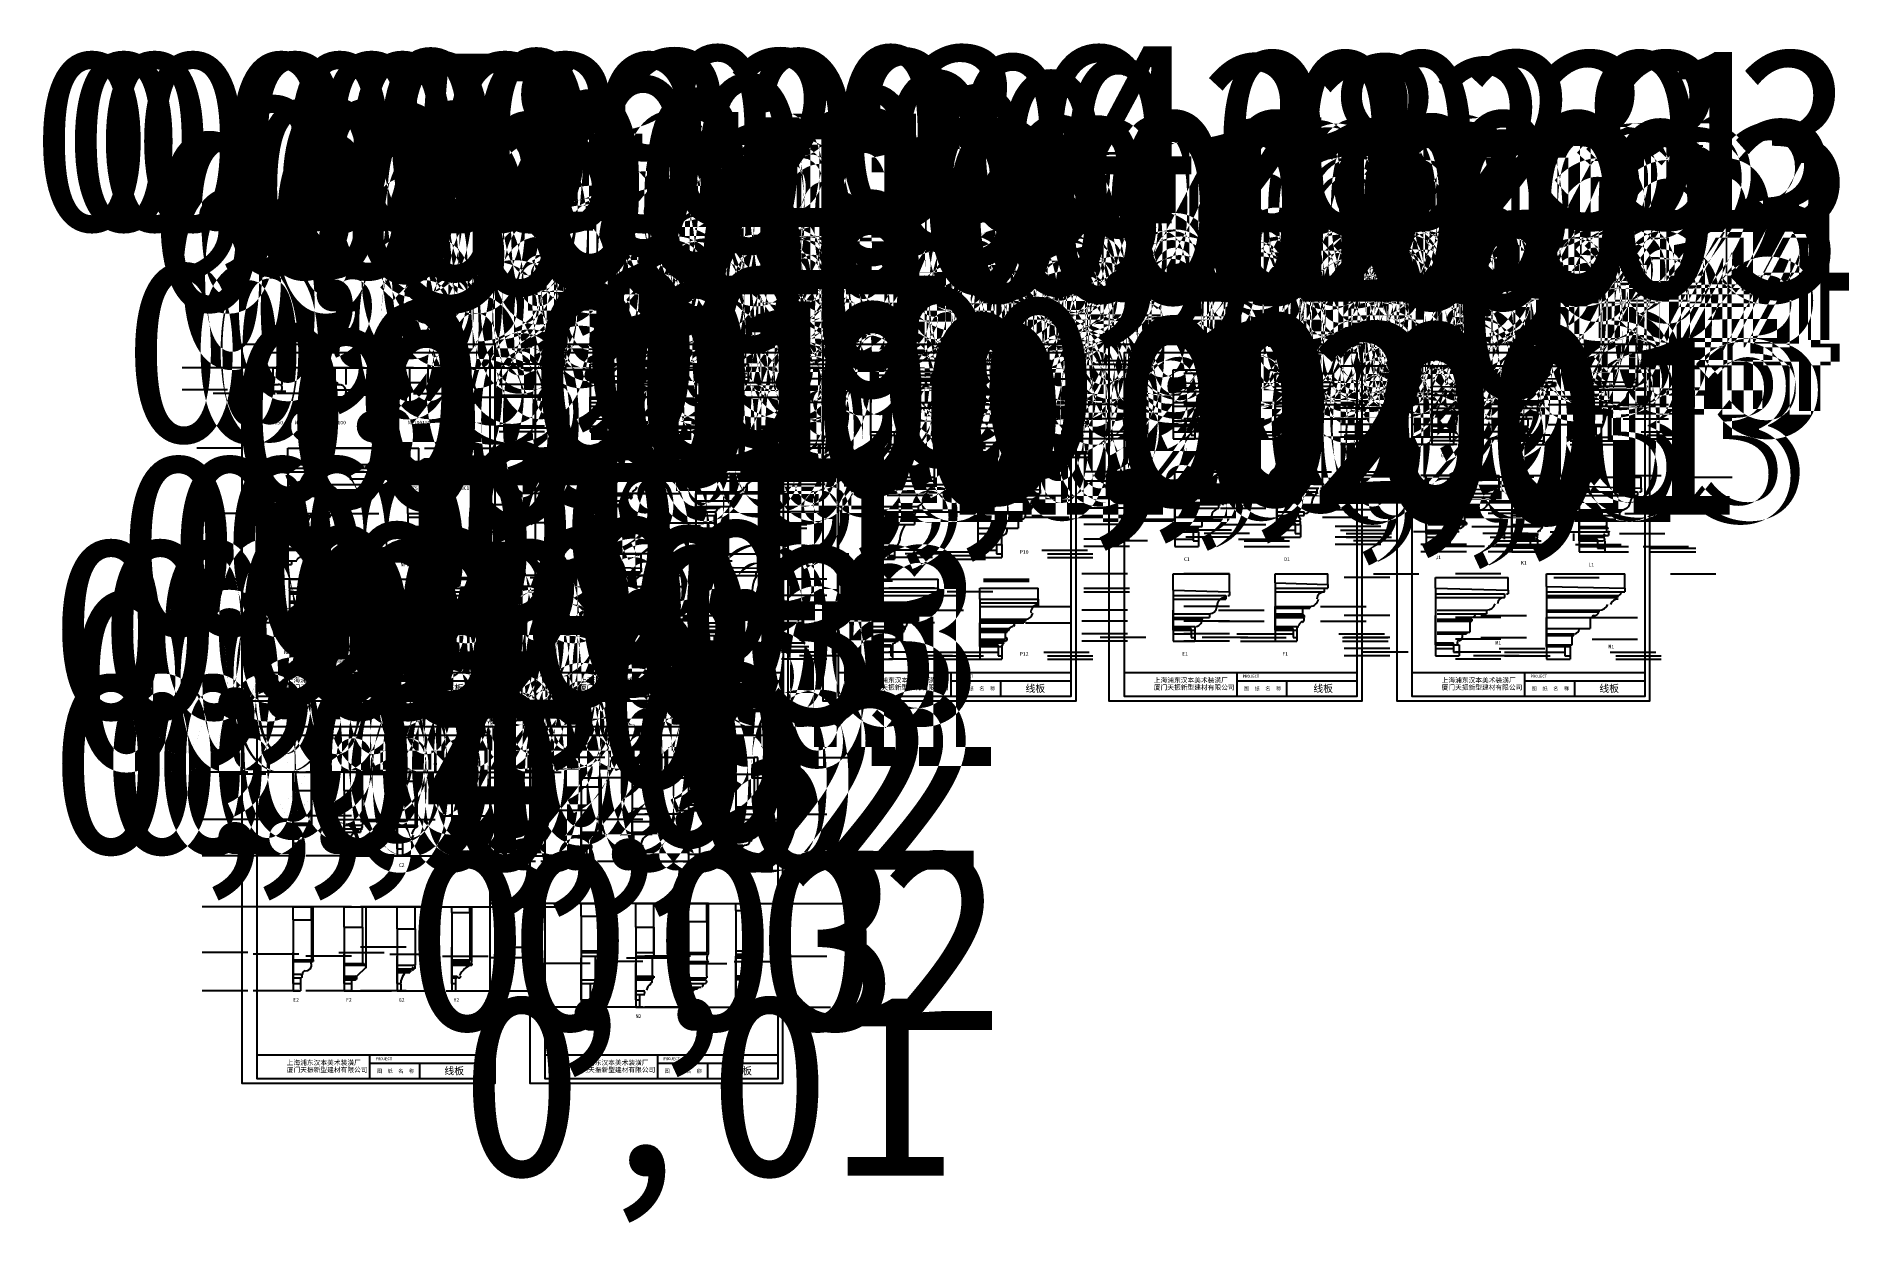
# Model space of a CAD drawing. Header units: metres. Extents: x -312.9 to -302.93, y -23.53 to -16.99.
import ezdxf

# ---------------------------------------------------------------- set-up
doc = ezdxf.new("R2010")
doc.units = ezdxf.units.M
for name, color, linetype in [('DD', 4, 'Continuous'), ('DIM', 4, 'Continuous'), ('DRAW', 7, 'Continuous'), ('XX', 6, 'Continuous')]:
    doc.layers.add(name, color=color, linetype=linetype)
doc.dimstyles.get("Standard").update_dxf_attribs({"dimtxt": 2.5, "dimasz": 2.5, "dimexe": 1.25, "dimexo": 0.625, "dimtad": 1, "dimcen": 2.5, "dimazin": 3, "dimtfac": 1, "dimtmove": 0, "dimatfit": 3})

msp = doc.modelspace()

# ---------------------------------------------------------------- texts
for p in [(-310.66, -20.59), (-309.05, -20.59), (-307.47, -20.59), (-305.89, -20.59), (-304.32, -20.59), (-310.66, -22.69), (-309.08, -22.69)]:
    msp.add_text('线板', height=0.04).set_placement(p)
at = {"layer": 'DD'}
for s, p in [('NC5050', (-311.64, -19.12)), ('NC6085', (-311.48, -19.12)), ('NC60100', (-311.31, -19.12)), ('NC80130', (-311.11, -19.12)), ('NC100150', (-310.86, -19.12)), ('NC95200', (-310.61, -19.12)), ('P1', (-309.81, -19.23)), ('P2', (-309.24, -19.23)), ('P7', (-308.09, -19.23)), ('P8', (-307.5, -19.23)), ('A1', (-306.61, -19.27)), ('B1', (-306.05, -19.27)), ('G1', (-305.19, -19.3)), ('H1', (-304.8, -19.3)), ('I1', (-304.39, -19.28)), ('NC5075', (-310.9, -19.48)), ('NC100150', (-310.57, -19.48)), ('P3', (-309.81, -19.76)), ('P4', (-309.24, -19.76)), ('P9', (-308.09, -19.83)), ('P10', (-307.5, -19.83)), ('NPC500550', (-311.25, -19.9)), ('NPC110200', (-310.9, -19.9)), ('C1', (-306.6, -19.87)), ('D1', (-306.05, -19.87)), ('J1', (-305.22, -19.86)), ('K1', (-304.75, -19.89)), ('L1', (-304.38, -19.9)), ('P5', (-309.81, -20.26)), ('M1', (-304.89, -20.33)), ('N1', (-304.27, -20.35)), ('NPC110200', (-311.54, -20.38)), ('NPC300350', (-311.25, -20.43)), ('NPC320400', (-310.61, -20.43)), ('P6', (-309.24, -20.42)), ('P11', (-308.09, -20.39)), ('P12', (-307.5, -20.39)), ('E1', (-306.61, -20.39)), ('F1', (-306.06, -20.39)), ('A2', (-311.48, -21.55)), ('B2', (-311.21, -21.55)), ('C2', (-310.91, -21.55)), ('D2', (-310.62, -21.55)), ('I2', (-309.9, -21.58)), ('J2', (-309.62, -21.58)), ('K2', (-309.3, -21.58)), ('L2', (-309.05, -21.58)), ('E2', (-311.49, -22.29)), ('F2', (-311.2, -22.29)), ('G2', (-310.91, -22.29)), ('H2', (-310.61, -22.29)), ('M2', (-309.89, -22.38)), ('N2', (-309.61, -22.38)), ('P2', (-309.32, -22.38)), ('Q2', (-309.04, -22.38))]:
    msp.add_text(s, height=0.02, dxfattribs=at).set_placement(p)

# ---------------------------------------------------------------- blocks, each defined once
blk = doc.blocks.new('HBTK1')
for p, q in [((0.25, 0.48), (4.12, 0.48)), ((2.12, 0.48), (2.12, 0.08)), ((2.12, 0.34), (4.12, 0.34)), ((2.95, 0.34), (2.95, 0.08))]:
    blk.add_line(p, q)
for points in [[(4.2, 5.94), (4.2, 0), (0, 0), (0, 5.94)], [(4.12, 5.8), (4.12, 0.08), (0.25, 0.08), (0.25, 5.8)]]:
    blk.add_lwpolyline(points, close=True)
for s, height, p in [('PROJECT', 0.05, (2.22, 0.39)), ('图  纸  名  称', 0.06, (2.24, 0.18))]:
    blk.add_text(s, height=height).set_placement(p)
at = {"layer": 'DD'}
for s, p in [('上海浦东汉本美术装潢厂', (0.74, 0.31)), ('厦门天振新型建材有限公司', (0.74, 0.19))]:
    blk.add_text(s, height=0.08, dxfattribs=at).set_placement(p)
blk = doc.blocks.new('*D1')
for p, q in [((-307.73, -18.82), (-307.73, -19.03)), ((-307.98, -19.03), (-308.23, -19.03)), ((-307.73, -19.24), (-307.73, -19.03)), ((-307.73, -19.03), (-307.73, -19.03)), ((-307.48, -19.03), (-307.23, -19.03))]:
    blk.add_line(p, q)
at = {"layer": 'Defpoints'}
for p in [(-307.73, -18.82), (-307.73, -19.03), (-307.73, -19.24)]:
    blk.add_point(p, dxfattribs=at)
at = {"layer": 'DRAW', "insert": (-307.73, -17.905), "char_height": 1, "attachment_point": 5}
blk.add_mtext('0', dxfattribs=at)
blk = doc.blocks.new('*D2')
for p, q in [((-308.32, -18.82), (-308.32, -19)), ((-308.57, -19), (-308.82, -19)), ((-308.32, -19.18), (-308.32, -19)), ((-308.32, -19), (-308.32, -19)), ((-308.07, -19), (-307.82, -19))]:
    blk.add_line(p, q)
at = {"layer": 'Defpoints'}
for p in [(-308.32, -18.82), (-308.32, -19), (-308.32, -19.18)]:
    blk.add_point(p, dxfattribs=at)
at = {"layer": 'DRAW', "insert": (-308.32, -17.875), "char_height": 1, "attachment_point": 5}
blk.add_mtext('0', dxfattribs=at)
blk = doc.blocks.new('*D3')
for p, q in [((-309.28, -18.85), (-309.28, -18.97)), ((-309.53, -18.97), (-309.78, -18.97)), ((-309.28, -19.09), (-309.28, -18.97)), ((-309.28, -18.97), (-309.28, -18.97)), ((-309.03, -18.97), (-308.78, -18.97))]:
    blk.add_line(p, q)
at = {"layer": 'Defpoints'}
for p in [(-309.28, -18.85), (-309.28, -18.97), (-309.28, -19.09)]:
    blk.add_point(p, dxfattribs=at)
at = {"layer": 'DRAW', "insert": (-309.28, -17.845), "char_height": 1, "attachment_point": 5}
blk.add_mtext('0', dxfattribs=at)
blk = doc.blocks.new('*D4')
for p, q in [((-309.86, -18.85), (-309.86, -18.97)), ((-310.11, -18.97), (-310.36, -18.97)), ((-309.86, -19.09), (-309.86, -18.97)), ((-309.86, -18.97), (-309.86, -18.97)), ((-309.61, -18.97), (-309.36, -18.97))]:
    blk.add_line(p, q)
at = {"layer": 'Defpoints'}
for p in [(-309.86, -18.85), (-309.86, -18.97), (-309.86, -19.09)]:
    blk.add_point(p, dxfattribs=at)
at = {"layer": 'DRAW', "insert": (-309.86, -17.845), "char_height": 1, "attachment_point": 5}
blk.add_mtext('0', dxfattribs=at)
blk = doc.blocks.new('*D5')
for p, q in [((-306.66, -18.89), (-306.66, -19.01)), ((-306.91, -19.01), (-307.16, -19.01)), ((-306.66, -19.13), (-306.66, -19.01)), ((-306.66, -19.01), (-306.66, -19.01)), ((-306.41, -19.01), (-306.16, -19.01))]:
    blk.add_line(p, q)
at = {"layer": 'Defpoints'}
for p in [(-306.66, -18.89), (-306.66, -19.01), (-306.66, -19.13)]:
    blk.add_point(p, dxfattribs=at)
at = {"layer": 'DIM', "insert": (-306.66, -17.885), "char_height": 1, "attachment_point": 5}
blk.add_mtext('0', dxfattribs=at)
blk = doc.blocks.new('*D6')
for p, q in [((-306.1, -18.88), (-306.1, -19.01)), ((-306.35, -19.01), (-306.6, -19.01)), ((-306.1, -19.13), (-306.1, -19.01)), ((-306.1, -19.01), (-306.1, -19.01)), ((-305.85, -19.01), (-305.6, -19.01))]:
    blk.add_line(p, q)
at = {"layer": 'Defpoints'}
for p in [(-306.1, -18.88), (-306.1, -19.01), (-306.1, -19.13)]:
    blk.add_point(p, dxfattribs=at)
at = {"layer": 'DIM', "insert": (-306.1, -17.885), "char_height": 1, "attachment_point": 5}
blk.add_mtext('0', dxfattribs=at)
blk = doc.blocks.new('*D7')
for p, q in [((-305.24, -18.91), (-305.24, -19.03)), ((-305.49, -19.03), (-305.74, -19.03)), ((-305.24, -19.16), (-305.24, -19.03)), ((-305.24, -19.03), (-305.24, -19.03)), ((-304.99, -19.03), (-304.74, -19.03))]:
    blk.add_line(p, q)
at = {"layer": 'Defpoints'}
for p in [(-305.24, -18.91), (-305.24, -19.03), (-305.24, -19.16)]:
    blk.add_point(p, dxfattribs=at)
at = {"layer": 'DIM', "insert": (-305.24, -17.905), "char_height": 1, "attachment_point": 5}
blk.add_mtext('0', dxfattribs=at)
blk = doc.blocks.new('*D8')
for p, q in [((-304.85, -18.86), (-304.85, -19.01)), ((-305.1, -19.01), (-305.35, -19.01)), ((-304.85, -19.16), (-304.85, -19.01)), ((-304.85, -19.01), (-304.85, -19.01)), ((-304.6, -19.01), (-304.35, -19.01))]:
    blk.add_line(p, q)
at = {"layer": 'Defpoints'}
for p in [(-304.85, -18.86), (-304.85, -19.01), (-304.85, -19.16)]:
    blk.add_point(p, dxfattribs=at)
at = {"layer": 'DIM', "insert": (-304.85, -17.885), "char_height": 1, "attachment_point": 5}
blk.add_mtext('0', dxfattribs=at)
blk = doc.blocks.new('*D9')
for p, q in [((-304.44, -18.88), (-304.44, -19.01)), ((-304.69, -19.01), (-304.94, -19.01)), ((-304.44, -19.13), (-304.44, -19.01)), ((-304.44, -19.01), (-304.44, -19.01)), ((-304.19, -19.01), (-303.94, -19.01))]:
    blk.add_line(p, q)
at = {"layer": 'Defpoints'}
for p in [(-304.44, -18.88), (-304.44, -19.01), (-304.44, -19.13)]:
    blk.add_point(p, dxfattribs=at)
at = {"layer": 'DIM', "insert": (-304.44, -17.885), "char_height": 1, "attachment_point": 5}
blk.add_mtext('0', dxfattribs=at)
blk = doc.blocks.new('*D10')
for p, q in [((-310.6, -18.86), (-310.6, -18.96)), ((-310.85, -18.96), (-311.1, -18.96)), ((-310.6, -19.06), (-310.6, -18.96)), ((-310.6, -18.96), (-310.6, -18.96)), ((-310.35, -18.96), (-310.1, -18.96))]:
    blk.add_line(p, q)
at = {"layer": 'Defpoints'}
for p in [(-310.6, -18.86), (-310.6, -18.96), (-310.6, -19.06)]:
    blk.add_point(p, dxfattribs=at)
at = {"layer": 'DD', "insert": (-310.6, -17.835), "char_height": 1, "attachment_point": 5}
blk.add_mtext('0', dxfattribs=at)
blk = doc.blocks.new('*D11')
for p, q in [((-310.87, -18.89), (-310.87, -18.97)), ((-311.12, -18.97), (-311.37, -18.97)), ((-310.87, -19.04), (-310.87, -18.97)), ((-310.87, -18.97), (-310.87, -18.97)), ((-310.62, -18.97), (-310.37, -18.97))]:
    blk.add_line(p, q)
at = {"layer": 'Defpoints'}
for p in [(-310.87, -18.89), (-310.87, -18.97), (-310.87, -19.04)]:
    blk.add_point(p, dxfattribs=at)
at = {"layer": 'DD', "insert": (-310.87, -17.845), "char_height": 1, "attachment_point": 5}
blk.add_mtext('0', dxfattribs=at)
blk = doc.blocks.new('*D12')
for p, q in [((-311.08, -18.89), (-311.08, -18.95)), ((-311.33, -18.95), (-311.58, -18.95)), ((-311.08, -19.02), (-311.08, -18.95)), ((-311.08, -18.95), (-311.08, -18.95)), ((-310.83, -18.95), (-310.58, -18.95))]:
    blk.add_line(p, q)
at = {"layer": 'Defpoints'}
for p in [(-311.08, -18.89), (-311.08, -18.95), (-311.08, -19.02)]:
    blk.add_point(p, dxfattribs=at)
at = {"layer": 'DD', "insert": (-311.08, -17.825), "char_height": 1, "attachment_point": 5}
blk.add_mtext('0', dxfattribs=at)
blk = doc.blocks.new('*D13')
for p, q in [((-310.76, -20.02), (-310.76, -20.22)), ((-311.01, -20.22), (-311.26, -20.22)), ((-310.76, -20.42), (-310.76, -20.22)), ((-310.76, -20.22), (-310.76, -20.22)), ((-310.51, -20.22), (-310.26, -20.22))]:
    blk.add_line(p, q)
at = {"layer": 'Defpoints'}
for p in [(-310.76, -20.02), (-310.76, -20.22), (-310.76, -20.42)]:
    blk.add_point(p, dxfattribs=at)
at = {"layer": 'DRAW', "insert": (-310.76, -19.095), "char_height": 1, "attachment_point": 5}
blk.add_mtext('0', dxfattribs=at)
blk = doc.blocks.new('*D14')
for p, q in [((-311.01, -19.96), (-311.26, -19.96)), ((-310.76, -20.02), (-310.76, -19.96)), ((-310.76, -19.96), (-310.44, -19.96)), ((-310.44, -20.02), (-310.44, -19.96)), ((-310.19, -19.96), (-309.94, -19.96))]:
    blk.add_line(p, q)
at = {"layer": 'Defpoints'}
for p in [(-310.76, -19.96), (-310.76, -20.02), (-310.44, -20.02)]:
    blk.add_point(p, dxfattribs=at)
at = {"layer": 'DRAW', "insert": (-310.6, -18.835), "char_height": 1, "attachment_point": 5}
blk.add_mtext('0,32', dxfattribs=at)
blk = doc.blocks.new('*D15')
for p, q in [((-311.2, -20.04), (-311.2, -20.21)), ((-311.45, -20.21), (-311.7, -20.21)), ((-311.2, -20.39), (-311.2, -20.21)), ((-311.2, -20.21), (-311.2, -20.21)), ((-310.95, -20.21), (-310.7, -20.21))]:
    blk.add_line(p, q)
at = {"layer": 'Defpoints'}
for p in [(-311.2, -20.04), (-311.2, -20.21), (-311.2, -20.39)]:
    blk.add_point(p, dxfattribs=at)
at = {"layer": 'DRAW', "insert": (-311.2, -19.085), "char_height": 1, "attachment_point": 5}
blk.add_mtext('0', dxfattribs=at)
blk = doc.blocks.new('*D16')
for p, q in [((-311.45, -19.97), (-311.7, -19.97)), ((-311.2, -20.04), (-311.2, -19.97)), ((-311.2, -19.97), (-310.9, -19.97)), ((-310.9, -20.04), (-310.9, -19.97)), ((-310.65, -19.97), (-310.4, -19.97))]:
    blk.add_line(p, q)
at = {"layer": 'Defpoints'}
for p in [(-311.2, -19.97), (-311.2, -20.04), (-310.9, -20.04)]:
    blk.add_point(p, dxfattribs=at)
at = {"layer": 'DRAW', "insert": (-311.05, -18.845), "char_height": 1, "attachment_point": 5}
blk.add_mtext('0,3', dxfattribs=at)
blk = doc.blocks.new('*D17')
for p, q in [((-311.51, -20.02), (-311.51, -20.18)), ((-311.76, -20.18), (-312.01, -20.18)), ((-311.51, -20.34), (-311.51, -20.18)), ((-311.51, -20.18), (-311.51, -20.18)), ((-311.26, -20.18), (-311.01, -20.18))]:
    blk.add_line(p, q)
at = {"layer": 'Defpoints'}
for p in [(-311.51, -20.02), (-311.51, -20.18), (-311.51, -20.34)]:
    blk.add_point(p, dxfattribs=at)
at = {"layer": 'DD', "insert": (-311.51, -19.055), "char_height": 1, "attachment_point": 5}
blk.add_mtext('0', dxfattribs=at)
blk = doc.blocks.new('*D18')
for p, q in [((-311.76, -19.97), (-312.01, -19.97)), ((-311.51, -20.02), (-311.51, -19.97)), ((-311.51, -19.97), (-311.31, -19.97)), ((-311.31, -20.02), (-311.31, -19.97)), ((-311.06, -19.97), (-310.81, -19.97))]:
    blk.add_line(p, q)
at = {"layer": 'Defpoints'}
for p in [(-311.51, -19.97), (-311.51, -20.02), (-311.31, -20.02)]:
    blk.add_point(p, dxfattribs=at)
at = {"layer": 'DD', "insert": (-311.41, -18.845), "char_height": 1, "attachment_point": 5}
blk.add_mtext('0,2', dxfattribs=at)
blk = doc.blocks.new('*D19')
for p, q in [((-310.93, -19.42), (-311.18, -19.42)), ((-310.68, -19.34), (-310.68, -19.42)), ((-310.68, -19.49), (-310.68, -19.42)), ((-310.68, -19.42), (-310.68, -19.42)), ((-310.43, -19.42), (-310.18, -19.42))]:
    blk.add_line(p, q)
at = {"layer": 'Defpoints'}
for p in [(-310.68, -19.34), (-310.68, -19.42), (-310.68, -19.49)]:
    blk.add_point(p, dxfattribs=at)
at = {"layer": 'DD', "insert": (-310.68, -18.295), "char_height": 1, "attachment_point": 5}
blk.add_mtext('0', dxfattribs=at)
blk = doc.blocks.new('*D20')
for p, q in [((-310.93, -19.25), (-311.18, -19.25)), ((-310.68, -19.34), (-310.68, -19.25)), ((-310.68, -19.25), (-310.58, -19.25)), ((-310.58, -19.34), (-310.58, -19.25)), ((-310.33, -19.25), (-310.08, -19.25))]:
    blk.add_line(p, q)
at = {"layer": 'Defpoints'}
for p in [(-310.68, -19.25), (-310.68, -19.34), (-310.58, -19.34)]:
    blk.add_point(p, dxfattribs=at)
at = {"layer": 'DD', "insert": (-310.63, -18.125), "char_height": 1, "attachment_point": 5}
blk.add_mtext('0,1', dxfattribs=at)
blk = doc.blocks.new('*D21')
for p, q in [((-310.86, -19.61), (-310.86, -19.71)), ((-311.11, -19.71), (-311.36, -19.71)), ((-310.86, -19.81), (-310.86, -19.71)), ((-310.86, -19.71), (-310.86, -19.71)), ((-310.61, -19.71), (-310.36, -19.71))]:
    blk.add_line(p, q)
at = {"layer": 'Defpoints'}
for p in [(-310.86, -19.61), (-310.86, -19.71), (-310.86, -19.81)]:
    blk.add_point(p, dxfattribs=at)
at = {"layer": 'DD', "insert": (-310.86, -18.585), "char_height": 1, "attachment_point": 5}
blk.add_mtext('0', dxfattribs=at)
blk = doc.blocks.new('*D22')
for p, q in [((-311.11, -19.56), (-311.36, -19.56)), ((-310.86, -19.61), (-310.86, -19.56)), ((-310.86, -19.56), (-310.75, -19.56)), ((-310.75, -19.61), (-310.75, -19.56)), ((-310.5, -19.56), (-310.25, -19.56))]:
    blk.add_line(p, q)
at = {"layer": 'Defpoints'}
for p in [(-310.86, -19.56), (-310.86, -19.61), (-310.75, -19.61)]:
    blk.add_point(p, dxfattribs=at)
at = {"layer": 'DD', "insert": (-310.805, -18.435), "char_height": 1, "attachment_point": 5}
blk.add_mtext('0,11', dxfattribs=at)
blk = doc.blocks.new('*D23')
for p, q in [((-311.1, -19.25), (-311.35, -19.25)), ((-310.85, -19.34), (-310.85, -19.25)), ((-310.85, -19.25), (-310.8, -19.25)), ((-310.8, -19.34), (-310.8, -19.25)), ((-310.55, -19.25), (-310.3, -19.25))]:
    blk.add_line(p, q)
at = {"layer": 'Defpoints'}
for p in [(-310.85, -19.25), (-310.85, -19.34), (-310.8, -19.34)]:
    blk.add_point(p, dxfattribs=at)
at = {"layer": 'DD', "insert": (-310.825, -18.125), "char_height": 1, "attachment_point": 5}
blk.add_mtext('0,05', dxfattribs=at)
blk = doc.blocks.new('*D24')
for p, q in [((-311.1, -19.38), (-311.35, -19.38)), ((-310.85, -19.34), (-310.85, -19.38)), ((-310.85, -19.42), (-310.85, -19.38)), ((-310.85, -19.38), (-310.85, -19.38)), ((-310.6, -19.38), (-310.35, -19.38))]:
    blk.add_line(p, q)
at = {"layer": 'Defpoints'}
for p in [(-310.85, -19.34), (-310.85, -19.38), (-310.85, -19.42)]:
    blk.add_point(p, dxfattribs=at)
at = {"layer": 'DD', "insert": (-310.85, -18.255), "char_height": 1, "attachment_point": 5}
blk.add_mtext('0', dxfattribs=at)
blk = doc.blocks.new('*D25')
for p, q in [((-311.77, -19.25), (-312.02, -19.25)), ((-311.52, -19.34), (-311.52, -19.25)), ((-311.52, -19.25), (-311.02, -19.25)), ((-311.02, -19.34), (-311.02, -19.25)), ((-310.77, -19.25), (-310.52, -19.25))]:
    blk.add_line(p, q)
at = {"layer": 'Defpoints'}
for p in [(-311.52, -19.25), (-311.52, -19.34), (-311.02, -19.34)]:
    blk.add_point(p, dxfattribs=at)
at = {"layer": 'DD', "insert": (-311.27, -18.125), "char_height": 1, "attachment_point": 5}
blk.add_mtext('0,5', dxfattribs=at)
blk = doc.blocks.new('*D26')
for p, q in [((-311.52, -19.34), (-311.52, -19.61)), ((-311.77, -19.61), (-312.02, -19.61)), ((-311.52, -19.89), (-311.52, -19.61)), ((-311.52, -19.61), (-311.52, -19.61)), ((-311.27, -19.61), (-311.02, -19.61))]:
    blk.add_line(p, q)
at = {"layer": 'Defpoints'}
for p in [(-311.52, -19.34), (-311.52, -19.61), (-311.52, -19.89)]:
    blk.add_point(p, dxfattribs=at)
at = {"layer": 'DD', "insert": (-311.52, -18.485), "char_height": 1, "attachment_point": 5}
blk.add_mtext('0', dxfattribs=at)
blk = doc.blocks.new('*D27')
for p, q in [((-311.74, -21.03), (-311.99, -21.03)), ((-311.49, -21.13), (-311.49, -21.03)), ((-311.49, -21.03), (-311.39, -21.03)), ((-311.39, -21.13), (-311.39, -21.03)), ((-311.14, -21.03), (-310.89, -21.03))]:
    blk.add_line(p, q)
at = {"layer": 'Defpoints'}
for p in [(-311.49, -21.03), (-311.49, -21.13), (-311.39, -21.13)]:
    blk.add_point(p, dxfattribs=at)
at = {"layer": 'DRAW', "insert": (-311.44, -19.905), "char_height": 1, "attachment_point": 5}
blk.add_mtext('0,1', dxfattribs=at)
blk = doc.blocks.new('*D28')
for p, q in [((-311.49, -21.13), (-311.49, -21.29)), ((-311.74, -21.29), (-311.99, -21.29)), ((-311.49, -21.45), (-311.49, -21.29)), ((-311.49, -21.29), (-311.49, -21.29)), ((-311.24, -21.29), (-310.99, -21.29))]:
    blk.add_line(p, q)
at = {"layer": 'Defpoints'}
for p in [(-311.49, -21.13), (-311.49, -21.29), (-311.49, -21.45)]:
    blk.add_point(p, dxfattribs=at)
at = {"layer": 'DRAW', "insert": (-311.49, -20.165), "char_height": 1, "attachment_point": 5}
blk.add_mtext('0', dxfattribs=at)
blk = doc.blocks.new('*D29')
for p, q in [((-311.46, -21.03), (-311.71, -21.03)), ((-311.21, -21.13), (-311.21, -21.03)), ((-311.21, -21.03), (-311.11, -21.03)), ((-311.11, -21.13), (-311.11, -21.03)), ((-310.86, -21.03), (-310.61, -21.03))]:
    blk.add_line(p, q)
at = {"layer": 'Defpoints'}
for p in [(-311.21, -21.03), (-311.21, -21.13), (-311.11, -21.13)]:
    blk.add_point(p, dxfattribs=at)
at = {"layer": 'DRAW', "insert": (-311.16, -19.905), "char_height": 1, "attachment_point": 5}
blk.add_mtext('0,1', dxfattribs=at)
blk = doc.blocks.new('*D30')
for p, q in [((-311.21, -21.13), (-311.21, -21.29)), ((-311.46, -21.29), (-311.71, -21.29)), ((-311.21, -21.45), (-311.21, -21.29)), ((-311.21, -21.29), (-311.21, -21.29)), ((-310.96, -21.29), (-310.71, -21.29))]:
    blk.add_line(p, q)
at = {"layer": 'Defpoints'}
for p in [(-311.21, -21.13), (-311.21, -21.29), (-311.21, -21.45)]:
    blk.add_point(p, dxfattribs=at)
at = {"layer": 'DRAW', "insert": (-311.21, -20.165), "char_height": 1, "attachment_point": 5}
blk.add_mtext('0', dxfattribs=at)
blk = doc.blocks.new('*D31')
for p, q in [((-310.92, -21.08), (-310.92, -21.27)), ((-311.17, -21.27), (-311.42, -21.27)), ((-310.92, -21.45), (-310.92, -21.27)), ((-310.92, -21.27), (-310.92, -21.27)), ((-310.67, -21.27), (-310.42, -21.27))]:
    blk.add_line(p, q)
at = {"layer": 'Defpoints'}
for p in [(-310.92, -21.08), (-310.92, -21.27), (-310.92, -21.45)]:
    blk.add_point(p, dxfattribs=at)
at = {"layer": 'DRAW', "insert": (-310.92, -20.145), "char_height": 1, "attachment_point": 5}
blk.add_mtext('0', dxfattribs=at)
blk = doc.blocks.new('*D32')
for p, q in [((-311.17, -21.03), (-311.42, -21.03)), ((-310.92, -21.08), (-310.92, -21.03)), ((-310.92, -21.03), (-310.82, -21.03)), ((-310.82, -21.08), (-310.82, -21.03)), ((-310.57, -21.03), (-310.32, -21.03))]:
    blk.add_line(p, q)
at = {"layer": 'Defpoints'}
for p in [(-310.92, -21.03), (-310.92, -21.08), (-310.82, -21.08)]:
    blk.add_point(p, dxfattribs=at)
at = {"layer": 'DRAW', "insert": (-310.87, -19.905), "char_height": 1, "attachment_point": 5}
blk.add_mtext('0,1', dxfattribs=at)
blk = doc.blocks.new('*D33')
for p, q in [((-311.74, -21.49), (-311.99, -21.49)), ((-311.49, -21.45), (-311.49, -21.49)), ((-311.49, -21.49), (-311.45, -21.49)), ((-311.45, -21.45), (-311.45, -21.49)), ((-311.2, -21.49), (-310.95, -21.49))]:
    blk.add_line(p, q)
at = {"layer": 'Defpoints'}
for p in [(-311.49, -21.45), (-311.49, -21.49), (-311.45, -21.45)]:
    blk.add_point(p, dxfattribs=at)
at = {"layer": 'DRAW', "insert": (-311.47, -20.365), "char_height": 1, "attachment_point": 5}
blk.add_mtext('0,04', dxfattribs=at)
blk = doc.blocks.new('*D34')
for p, q in [((-311.46, -21.49), (-311.71, -21.49)), ((-311.21, -21.45), (-311.21, -21.49)), ((-311.21, -21.49), (-311.19, -21.49)), ((-311.19, -21.45), (-311.19, -21.49)), ((-310.94, -21.49), (-310.69, -21.49))]:
    blk.add_line(p, q)
at = {"layer": 'Defpoints'}
for p in [(-311.21, -21.45), (-311.21, -21.49), (-311.19, -21.45)]:
    blk.add_point(p, dxfattribs=at)
at = {"layer": 'DRAW', "insert": (-311.2, -20.365), "char_height": 1, "attachment_point": 5}
blk.add_mtext('0,02', dxfattribs=at)
blk = doc.blocks.new('*D35')
for p, q in [((-311.17, -21.49), (-311.42, -21.49)), ((-310.92, -21.45), (-310.92, -21.49)), ((-310.92, -21.49), (-310.89, -21.49)), ((-310.89, -21.45), (-310.89, -21.49)), ((-310.64, -21.49), (-310.39, -21.49))]:
    blk.add_line(p, q)
at = {"layer": 'Defpoints'}
for p in [(-310.92, -21.45), (-310.92, -21.49), (-310.89, -21.45)]:
    blk.add_point(p, dxfattribs=at)
at = {"layer": 'DRAW', "insert": (-310.905, -20.365), "char_height": 1, "attachment_point": 5}
blk.add_mtext('0,03', dxfattribs=at)
blk = doc.blocks.new('*D36')
for p, q in [((-310.87, -21.03), (-311.12, -21.03)), ((-310.62, -21.15), (-310.62, -21.03)), ((-310.62, -21.03), (-310.52, -21.03)), ((-310.52, -21.15), (-310.52, -21.03)), ((-310.27, -21.03), (-310.02, -21.03))]:
    blk.add_line(p, q)
at = {"layer": 'Defpoints'}
for p in [(-310.62, -21.03), (-310.62, -21.15), (-310.52, -21.15)]:
    blk.add_point(p, dxfattribs=at)
at = {"layer": 'DRAW', "insert": (-310.57, -19.905), "char_height": 1, "attachment_point": 5}
blk.add_mtext('0,1', dxfattribs=at)
blk = doc.blocks.new('*D37')
for p, q in [((-310.87, -21.49), (-311.12, -21.49)), ((-310.62, -21.45), (-310.62, -21.49)), ((-310.62, -21.49), (-310.6, -21.49)), ((-310.6, -21.45), (-310.6, -21.49)), ((-310.35, -21.49), (-310.1, -21.49))]:
    blk.add_line(p, q)
at = {"layer": 'Defpoints'}
for p in [(-310.62, -21.45), (-310.62, -21.49), (-310.6, -21.45)]:
    blk.add_point(p, dxfattribs=at)
at = {"layer": 'DRAW', "insert": (-310.61, -20.365), "char_height": 1, "attachment_point": 5}
blk.add_mtext('0,02', dxfattribs=at)
blk = doc.blocks.new('*D38')
for p, q in [((-310.62, -21.15), (-310.62, -21.3)), ((-310.87, -21.3), (-311.12, -21.3)), ((-310.62, -21.45), (-310.62, -21.3)), ((-310.62, -21.3), (-310.62, -21.3)), ((-310.37, -21.3), (-310.12, -21.3))]:
    blk.add_line(p, q)
at = {"layer": 'Defpoints'}
for p in [(-310.62, -21.15), (-310.62, -21.3), (-310.62, -21.45)]:
    blk.add_point(p, dxfattribs=at)
at = {"layer": 'DRAW', "insert": (-310.62, -20.175), "char_height": 1, "attachment_point": 5}
blk.add_mtext('0', dxfattribs=at)
blk = doc.blocks.new('*D39')
for p, q in [((-311.74, -21.77), (-311.99, -21.77)), ((-311.49, -21.84), (-311.49, -21.77)), ((-311.49, -21.77), (-311.39, -21.77)), ((-311.39, -21.84), (-311.39, -21.77)), ((-311.14, -21.77), (-310.89, -21.77))]:
    blk.add_line(p, q)
at = {"layer": 'Defpoints'}
for p in [(-311.49, -21.77), (-311.49, -21.84), (-311.39, -21.84)]:
    blk.add_point(p, dxfattribs=at)
at = {"layer": 'DRAW', "insert": (-311.44, -20.645), "char_height": 1, "attachment_point": 5}
blk.add_mtext('0,1', dxfattribs=at)
blk = doc.blocks.new('*D40')
for p, q in [((-311.49, -21.84), (-311.49, -22.02)), ((-311.74, -22.02), (-311.99, -22.02)), ((-311.49, -22.19), (-311.49, -22.02)), ((-311.49, -22.02), (-311.49, -22.02)), ((-311.24, -22.02), (-310.99, -22.02))]:
    blk.add_line(p, q)
at = {"layer": 'Defpoints'}
for p in [(-311.49, -21.84), (-311.49, -22.02), (-311.49, -22.19)]:
    blk.add_point(p, dxfattribs=at)
at = {"layer": 'DRAW', "insert": (-311.49, -20.895), "char_height": 1, "attachment_point": 5}
blk.add_mtext('0', dxfattribs=at)
blk = doc.blocks.new('*D41')
for p, q in [((-311.49, -22.19), (-311.49, -22.23)), ((-311.45, -22.19), (-311.45, -22.23)), ((-311.74, -22.23), (-311.99, -22.23)), ((-311.49, -22.23), (-311.45, -22.23)), ((-311.2, -22.23), (-310.95, -22.23))]:
    blk.add_line(p, q)
at = {"layer": 'Defpoints'}
for p in [(-311.49, -22.19), (-311.45, -22.19), (-311.49, -22.23)]:
    blk.add_point(p, dxfattribs=at)
at = {"layer": 'DRAW', "insert": (-311.47, -21.105), "char_height": 1, "attachment_point": 5}
blk.add_mtext('0,04', dxfattribs=at)
blk = doc.blocks.new('*D42')
for p, q in [((-311.21, -21.88), (-311.21, -22.03)), ((-311.46, -22.03), (-311.71, -22.03)), ((-311.21, -22.19), (-311.21, -22.03)), ((-311.21, -22.03), (-311.21, -22.03)), ((-310.96, -22.03), (-310.71, -22.03))]:
    blk.add_line(p, q)
at = {"layer": 'Defpoints'}
for p in [(-311.21, -21.88), (-311.21, -22.03), (-311.21, -22.19)]:
    blk.add_point(p, dxfattribs=at)
at = {"layer": 'DRAW', "insert": (-311.21, -20.905), "char_height": 1, "attachment_point": 5}
blk.add_mtext('0', dxfattribs=at)
blk = doc.blocks.new('*D43')
for p, q in [((-311.21, -22.19), (-311.21, -22.23)), ((-311.17, -22.19), (-311.17, -22.23)), ((-311.46, -22.23), (-311.71, -22.23)), ((-311.21, -22.23), (-311.17, -22.23)), ((-310.92, -22.23), (-310.67, -22.23))]:
    blk.add_line(p, q)
at = {"layer": 'Defpoints'}
for p in [(-311.21, -22.19), (-311.17, -22.19), (-311.21, -22.23)]:
    blk.add_point(p, dxfattribs=at)
at = {"layer": 'DRAW', "insert": (-311.19, -21.105), "char_height": 1, "attachment_point": 5}
blk.add_mtext('0,04', dxfattribs=at)
blk = doc.blocks.new('*D44')
for p, q in [((-311.46, -21.77), (-311.71, -21.77)), ((-311.21, -21.88), (-311.21, -21.77)), ((-311.21, -21.77), (-311.11, -21.77)), ((-311.11, -21.88), (-311.11, -21.77)), ((-310.86, -21.77), (-310.61, -21.77))]:
    blk.add_line(p, q)
at = {"layer": 'Defpoints'}
for p in [(-311.21, -21.77), (-311.21, -21.88), (-311.11, -21.88)]:
    blk.add_point(p, dxfattribs=at)
at = {"layer": 'DRAW', "insert": (-311.16, -20.645), "char_height": 1, "attachment_point": 5}
blk.add_mtext('0,1', dxfattribs=at)
blk = doc.blocks.new('*D45')
for p, q in [((-310.92, -21.89), (-310.92, -22.04)), ((-311.17, -22.04), (-311.42, -22.04)), ((-310.92, -22.19), (-310.92, -22.04)), ((-310.92, -22.04), (-310.92, -22.04)), ((-310.67, -22.04), (-310.42, -22.04))]:
    blk.add_line(p, q)
at = {"layer": 'Defpoints'}
for p in [(-310.92, -21.89), (-310.92, -22.04), (-310.92, -22.19)]:
    blk.add_point(p, dxfattribs=at)
at = {"layer": 'DRAW', "insert": (-310.92, -20.915), "char_height": 1, "attachment_point": 5}
blk.add_mtext('0', dxfattribs=at)
blk = doc.blocks.new('*D46')
for p, q in [((-311.17, -21.77), (-311.42, -21.77)), ((-310.92, -21.89), (-310.92, -21.77)), ((-310.92, -21.77), (-310.82, -21.77)), ((-310.82, -21.89), (-310.82, -21.77)), ((-310.57, -21.77), (-310.32, -21.77))]:
    blk.add_line(p, q)
at = {"layer": 'Defpoints'}
for p in [(-310.92, -21.77), (-310.92, -21.89), (-310.82, -21.89)]:
    blk.add_point(p, dxfattribs=at)
at = {"layer": 'DRAW', "insert": (-310.87, -20.645), "char_height": 1, "attachment_point": 5}
blk.add_mtext('0,1', dxfattribs=at)
blk = doc.blocks.new('*D47')
for p, q in [((-310.92, -22.19), (-310.92, -22.23)), ((-310.9, -22.19), (-310.9, -22.23)), ((-311.17, -22.23), (-311.42, -22.23)), ((-310.92, -22.23), (-310.9, -22.23)), ((-310.65, -22.23), (-310.4, -22.23))]:
    blk.add_line(p, q)
at = {"layer": 'Defpoints'}
for p in [(-310.92, -22.19), (-310.9, -22.19), (-310.92, -22.23)]:
    blk.add_point(p, dxfattribs=at)
at = {"layer": 'DRAW', "insert": (-310.91, -21.105), "char_height": 1, "attachment_point": 5}
blk.add_mtext('0,02', dxfattribs=at)
blk = doc.blocks.new('*D48')
for p, q in [((-310.62, -22.19), (-310.62, -22.23)), ((-310.6, -22.19), (-310.6, -22.23)), ((-310.87, -22.23), (-311.12, -22.23)), ((-310.62, -22.23), (-310.6, -22.23)), ((-310.35, -22.23), (-310.1, -22.23))]:
    blk.add_line(p, q)
at = {"layer": 'Defpoints'}
for p in [(-310.62, -22.19), (-310.6, -22.19), (-310.62, -22.23)]:
    blk.add_point(p, dxfattribs=at)
at = {"layer": 'DRAW', "insert": (-310.61, -21.105), "char_height": 1, "attachment_point": 5}
blk.add_mtext('0,02', dxfattribs=at)
blk = doc.blocks.new('*D49')
for p, q in [((-310.62, -21.8), (-310.62, -21.99)), ((-310.87, -21.99), (-311.12, -21.99)), ((-310.62, -22.19), (-310.62, -21.99)), ((-310.62, -21.99), (-310.62, -21.99)), ((-310.37, -21.99), (-310.12, -21.99))]:
    blk.add_line(p, q)
at = {"layer": 'Defpoints'}
for p in [(-310.62, -21.8), (-310.62, -21.99), (-310.62, -22.19)]:
    blk.add_point(p, dxfattribs=at)
at = {"layer": 'DRAW', "insert": (-310.62, -20.865), "char_height": 1, "attachment_point": 5}
blk.add_mtext('0', dxfattribs=at)
blk = doc.blocks.new('*D50')
for p, q in [((-310.87, -21.77), (-311.12, -21.77)), ((-310.62, -21.8), (-310.62, -21.77)), ((-310.62, -21.77), (-310.52, -21.77)), ((-310.52, -21.8), (-310.52, -21.77)), ((-310.27, -21.77), (-310.02, -21.77))]:
    blk.add_line(p, q)
at = {"layer": 'Defpoints'}
for p in [(-310.62, -21.77), (-310.62, -21.8), (-310.52, -21.8)]:
    blk.add_point(p, dxfattribs=at)
at = {"layer": 'DRAW', "insert": (-310.57, -20.645), "char_height": 1, "attachment_point": 5}
blk.add_mtext('0,1', dxfattribs=at)
blk = doc.blocks.new('*D51')
for p, q in [((-311.64, -21.04), (-311.89, -21.04)), ((-311.39, -21.13), (-311.39, -21.04)), ((-311.39, -21.31), (-311.39, -21.04)), ((-311.39, -21.04), (-311.39, -21.04)), ((-311.14, -21.04), (-310.89, -21.04))]:
    blk.add_line(p, q)
at = {"layer": 'Defpoints'}
for p in [(-311.39, -21.04), (-311.39, -21.13), (-311.39, -21.31)]:
    blk.add_point(p, dxfattribs=at)
at = {"layer": 'DRAW', "insert": (-311.39, -19.915), "char_height": 1, "attachment_point": 5}
blk.add_mtext('0', dxfattribs=at)
blk = doc.blocks.new('*D52')
for p, q in [((-311.07, -21.03), (-311.32, -21.03)), ((-310.82, -21.08), (-310.82, -21.03)), ((-310.82, -21.03), (-310.81, -21.03)), ((-310.81, -21.32), (-310.81, -21.03)), ((-310.56, -21.03), (-310.31, -21.03))]:
    blk.add_line(p, q)
at = {"layer": 'Defpoints'}
for p in [(-310.82, -21.03), (-310.82, -21.08), (-310.81, -21.32)]:
    blk.add_point(p, dxfattribs=at)
at = {"layer": 'DRAW', "insert": (-310.815, -19.905), "char_height": 1, "attachment_point": 5}
blk.add_mtext('0,01', dxfattribs=at)
blk = doc.blocks.new('*D53')
for p, q in [((-311.64, -21.77), (-311.89, -21.77)), ((-311.39, -21.84), (-311.39, -21.77)), ((-311.39, -21.77), (-311.38, -21.77)), ((-311.38, -22.06), (-311.38, -21.77)), ((-311.13, -21.77), (-310.88, -21.77))]:
    blk.add_line(p, q)
at = {"layer": 'Defpoints'}
for p in [(-311.39, -21.77), (-311.39, -21.84), (-311.38, -22.06)]:
    blk.add_point(p, dxfattribs=at)
at = {"layer": 'DRAW', "insert": (-311.385, -20.645), "char_height": 1, "attachment_point": 5}
blk.add_mtext('0,01', dxfattribs=at)
blk = doc.blocks.new('*D54')
for p, q in [((-311.36, -21.77), (-311.61, -21.77)), ((-311.11, -21.88), (-311.11, -21.77)), ((-311.11, -21.77), (-311.09, -21.77)), ((-311.09, -22.1), (-311.09, -21.77)), ((-310.84, -21.77), (-310.59, -21.77))]:
    blk.add_line(p, q)
at = {"layer": 'Defpoints'}
for p in [(-311.11, -21.77), (-311.11, -21.88), (-311.09, -22.1)]:
    blk.add_point(p, dxfattribs=at)
at = {"layer": 'DRAW', "insert": (-311.1, -20.645), "char_height": 1, "attachment_point": 5}
blk.add_mtext('0,02', dxfattribs=at)
blk = doc.blocks.new('*D55')
for p, q in [((-310.77, -21.77), (-311.02, -21.77)), ((-310.52, -21.79), (-310.52, -21.77)), ((-310.52, -21.77), (-310.51, -21.77)), ((-310.51, -22.07), (-310.51, -21.77)), ((-310.26, -21.77), (-310.01, -21.77))]:
    blk.add_line(p, q)
at = {"layer": 'Defpoints'}
for p in [(-310.52, -21.77), (-310.52, -21.79), (-310.51, -22.07)]:
    blk.add_point(p, dxfattribs=at)
at = {"layer": 'DRAW', "insert": (-310.515, -20.645), "char_height": 1, "attachment_point": 5}
blk.add_mtext('0,01', dxfattribs=at)
blk = doc.blocks.new('*D56')
for p, q in [((-308.22, -19.37), (-308.47, -19.37)), ((-307.97, -19.43), (-307.97, -19.37)), ((-307.97, -19.41), (-307.97, -19.37)), ((-307.97, -19.37), (-307.97, -19.37)), ((-307.72, -19.37), (-307.47, -19.37))]:
    blk.add_line(p, q)
at = {"layer": 'Defpoints'}
for p in [(-307.97, -19.37), (-307.97, -19.41), (-307.97, -19.43)]:
    blk.add_point(p, dxfattribs=at)
at = {"layer": 'DRAW', "insert": (-307.97, -18.245), "char_height": 1, "attachment_point": 5}
blk.add_mtext('0', dxfattribs=at)
blk = doc.blocks.new('*D57')
for p, q in [((-308.57, -19.35), (-308.82, -19.35)), ((-308.32, -19.41), (-308.32, -19.35)), ((-308.32, -19.35), (-307.97, -19.35)), ((-307.97, -19.41), (-307.97, -19.35)), ((-307.72, -19.35), (-307.47, -19.35))]:
    blk.add_line(p, q)
at = {"layer": 'Defpoints'}
for p in [(-308.32, -19.35), (-308.32, -19.41), (-307.97, -19.41)]:
    blk.add_point(p, dxfattribs=at)
at = {"layer": 'DRAW', "insert": (-308.145, -18.225), "char_height": 1, "attachment_point": 5}
blk.add_mtext('0,35', dxfattribs=at)
blk = doc.blocks.new('*D58')
for p, q in [((-308.32, -19.41), (-308.32, -19.45)), ((-308.32, -19.41), (-308.32, -19.45)), ((-308.57, -19.45), (-308.82, -19.45)), ((-308.32, -19.45), (-308.32, -19.45)), ((-308.07, -19.45), (-307.82, -19.45))]:
    blk.add_line(p, q)
at = {"layer": 'Defpoints'}
for p in [(-308.32, -19.41), (-308.32, -19.41), (-308.32, -19.45)]:
    blk.add_point(p, dxfattribs=at)
at = {"layer": 'DRAW', "insert": (-308.32, -18.325), "char_height": 1, "attachment_point": 5}
blk.add_mtext('0', dxfattribs=at)
blk = doc.blocks.new('*D59')
for p, q in [((-308.57, -19.82), (-308.82, -19.82)), ((-308.32, -19.8), (-308.32, -19.82)), ((-308.32, -19.82), (-308.22, -19.82)), ((-308.22, -19.8), (-308.22, -19.82)), ((-307.97, -19.82), (-307.72, -19.82))]:
    blk.add_line(p, q)
at = {"layer": 'Defpoints'}
for p in [(-308.32, -19.8), (-308.32, -19.82), (-308.22, -19.8)]:
    blk.add_point(p, dxfattribs=at)
at = {"layer": 'DRAW', "insert": (-308.27, -18.695), "char_height": 1, "attachment_point": 5}
blk.add_mtext('0,1', dxfattribs=at)
blk = doc.blocks.new('*D60')
for p, q in [((-308.22, -19.8), (-308.22, -19.84)), ((-308.19, -19.79), (-308.19, -19.84)), ((-308.47, -19.84), (-308.72, -19.84)), ((-308.22, -19.84), (-308.19, -19.84)), ((-307.94, -19.84), (-307.69, -19.84))]:
    blk.add_line(p, q)
at = {"layer": 'Defpoints'}
for p in [(-308.22, -19.8), (-308.19, -19.79), (-308.22, -19.84)]:
    blk.add_point(p, dxfattribs=at)
at = {"layer": 'DRAW', "insert": (-308.205, -18.715), "char_height": 1, "attachment_point": 5}
blk.add_mtext('0,03', dxfattribs=at)
blk = doc.blocks.new('*D61')
for p, q in [((-308.32, -19.8), (-308.32, -19.86)), ((-308.19, -19.79), (-308.19, -19.86)), ((-308.57, -19.86), (-308.82, -19.86)), ((-308.32, -19.86), (-308.19, -19.86)), ((-307.94, -19.86), (-307.69, -19.86))]:
    blk.add_line(p, q)
at = {"layer": 'Defpoints'}
for p in [(-308.32, -19.8), (-308.19, -19.79), (-308.32, -19.86)]:
    blk.add_point(p, dxfattribs=at)
at = {"layer": 'DRAW', "insert": (-308.255, -18.735), "char_height": 1, "attachment_point": 5}
blk.add_mtext('0,13', dxfattribs=at)
blk = doc.blocks.new('*D62')
for p, q in [((-308.32, -19.41), (-308.32, -19.6)), ((-308.57, -19.6), (-308.82, -19.6)), ((-308.32, -19.8), (-308.32, -19.6)), ((-308.32, -19.6), (-308.32, -19.6)), ((-308.07, -19.6), (-307.82, -19.6))]:
    blk.add_line(p, q)
at = {"layer": 'Defpoints'}
for p in [(-308.32, -19.41), (-308.32, -19.6), (-308.32, -19.8)]:
    blk.add_point(p, dxfattribs=at)
at = {"layer": 'DRAW', "insert": (-308.32, -18.475), "char_height": 1, "attachment_point": 5}
blk.add_mtext('0', dxfattribs=at)
blk = doc.blocks.new('*D63')
for p, q in [((-307.64, -19.43), (-307.89, -19.43)), ((-307.39, -19.5), (-307.39, -19.43)), ((-307.39, -19.48), (-307.39, -19.43)), ((-307.39, -19.43), (-307.39, -19.43)), ((-307.14, -19.43), (-306.89, -19.43))]:
    blk.add_line(p, q)
at = {"layer": 'Defpoints'}
for p in [(-307.39, -19.43), (-307.39, -19.48), (-307.39, -19.5)]:
    blk.add_point(p, dxfattribs=at)
at = {"layer": 'DRAW', "insert": (-307.39, -18.305), "char_height": 1, "attachment_point": 5}
blk.add_mtext('0', dxfattribs=at)
blk = doc.blocks.new('*D64')
for p, q in [((-307.98, -19.43), (-308.23, -19.43)), ((-307.73, -19.47), (-307.73, -19.43)), ((-307.73, -19.43), (-307.39, -19.43)), ((-307.39, -19.48), (-307.39, -19.43)), ((-307.14, -19.43), (-306.89, -19.43))]:
    blk.add_line(p, q)
at = {"layer": 'Defpoints'}
for p in [(-307.73, -19.43), (-307.73, -19.47), (-307.39, -19.48)]:
    blk.add_point(p, dxfattribs=at)
at = {"layer": 'DRAW', "insert": (-307.56, -18.305), "char_height": 1, "attachment_point": 5}
blk.add_mtext('0,34', dxfattribs=at)
blk = doc.blocks.new('*D65')
for p, q in [((-307.98, -19.81), (-308.23, -19.81)), ((-307.73, -19.78), (-307.73, -19.81)), ((-307.73, -19.81), (-307.63, -19.81)), ((-307.63, -19.78), (-307.63, -19.81)), ((-307.38, -19.81), (-307.13, -19.81))]:
    blk.add_line(p, q)
at = {"layer": 'Defpoints'}
for p in [(-307.73, -19.78), (-307.73, -19.81), (-307.63, -19.78)]:
    blk.add_point(p, dxfattribs=at)
at = {"layer": 'DRAW', "insert": (-307.68, -18.685), "char_height": 1, "attachment_point": 5}
blk.add_mtext('0,1', dxfattribs=at)
blk = doc.blocks.new('*D66')
for p, q in [((-307.73, -19.78), (-307.73, -19.85)), ((-307.6, -19.78), (-307.6, -19.85)), ((-307.98, -19.85), (-308.23, -19.85)), ((-307.73, -19.85), (-307.6, -19.85)), ((-307.35, -19.85), (-307.1, -19.85))]:
    blk.add_line(p, q)
at = {"layer": 'Defpoints'}
for p in [(-307.73, -19.78), (-307.6, -19.78), (-307.73, -19.85)]:
    blk.add_point(p, dxfattribs=at)
at = {"layer": 'DRAW', "insert": (-307.665, -18.725), "char_height": 1, "attachment_point": 5}
blk.add_mtext('0,13', dxfattribs=at)
blk = doc.blocks.new('*D67')
for p, q in [((-307.88, -19.83), (-308.13, -19.83)), ((-307.63, -19.78), (-307.63, -19.83)), ((-307.63, -19.83), (-307.6, -19.83)), ((-307.6, -19.78), (-307.6, -19.83)), ((-307.35, -19.83), (-307.1, -19.83))]:
    blk.add_line(p, q)
at = {"layer": 'Defpoints'}
for p in [(-307.63, -19.78), (-307.63, -19.83), (-307.6, -19.78)]:
    blk.add_point(p, dxfattribs=at)
at = {"layer": 'DRAW', "insert": (-307.615, -18.705), "char_height": 1, "attachment_point": 5}
blk.add_mtext('0,03', dxfattribs=at)
blk = doc.blocks.new('*D68')
for p, q in [((-307.98, -19.51), (-308.23, -19.51)), ((-307.73, -19.47), (-307.73, -19.51)), ((-307.73, -19.48), (-307.73, -19.51)), ((-307.73, -19.51), (-307.73, -19.51)), ((-307.48, -19.51), (-307.23, -19.51))]:
    blk.add_line(p, q)
at = {"layer": 'Defpoints'}
for p in [(-307.73, -19.47), (-307.73, -19.48), (-307.73, -19.51)]:
    blk.add_point(p, dxfattribs=at)
at = {"layer": 'DRAW', "insert": (-307.73, -18.385), "char_height": 1, "attachment_point": 5}
blk.add_mtext('0', dxfattribs=at)
blk = doc.blocks.new('*D69')
for p, q in [((-307.73, -19.47), (-307.73, -19.63)), ((-307.98, -19.63), (-308.23, -19.63)), ((-307.73, -19.78), (-307.73, -19.63)), ((-307.73, -19.63), (-307.73, -19.63)), ((-307.48, -19.63), (-307.23, -19.63))]:
    blk.add_line(p, q)
at = {"layer": 'Defpoints'}
for p in [(-307.73, -19.47), (-307.73, -19.63), (-307.73, -19.78)]:
    blk.add_point(p, dxfattribs=at)
at = {"layer": 'DRAW', "insert": (-307.73, -18.505), "char_height": 1, "attachment_point": 5}
blk.add_mtext('0', dxfattribs=at)
blk = doc.blocks.new('*D70')
for p, q in [((-308.31, -19.98), (-308.31, -20.14)), ((-308.56, -20.14), (-308.81, -20.14)), ((-308.31, -20.3), (-308.31, -20.14)), ((-308.31, -20.14), (-308.31, -20.14)), ((-308.06, -20.14), (-307.81, -20.14))]:
    blk.add_line(p, q)
at = {"layer": 'Defpoints'}
for p in [(-308.31, -19.98), (-308.31, -20.14), (-308.31, -20.3)]:
    blk.add_point(p, dxfattribs=at)
at = {"layer": 'DRAW', "insert": (-308.31, -19.015), "char_height": 1, "attachment_point": 5}
blk.add_mtext('0', dxfattribs=at)
blk = doc.blocks.new('*D71')
for p, q in [((-307.72, -20.08), (-307.72, -20.21)), ((-307.97, -20.21), (-308.22, -20.21)), ((-307.72, -20.34), (-307.72, -20.21)), ((-307.72, -20.21), (-307.72, -20.21)), ((-307.47, -20.21), (-307.22, -20.21))]:
    blk.add_line(p, q)
at = {"layer": 'Defpoints'}
for p in [(-307.72, -20.08), (-307.72, -20.21), (-307.72, -20.34)]:
    blk.add_point(p, dxfattribs=at)
at = {"layer": 'DRAW', "insert": (-307.72, -19.085), "char_height": 1, "attachment_point": 5}
blk.add_mtext('0', dxfattribs=at)
blk = doc.blocks.new('*D72')
for p, q in [((-308.31, -20.02), (-308.31, -20.06)), ((-308.31, -20.02), (-308.31, -20.06)), ((-308.56, -20.06), (-308.81, -20.06)), ((-308.31, -20.06), (-308.31, -20.06)), ((-308.06, -20.06), (-307.81, -20.06))]:
    blk.add_line(p, q)
at = {"layer": 'Defpoints'}
for p in [(-308.31, -20.02), (-308.31, -20.02), (-308.31, -20.06)]:
    blk.add_point(p, dxfattribs=at)
at = {"layer": 'DRAW', "insert": (-308.31, -18.935), "char_height": 1, "attachment_point": 5}
blk.add_mtext('0', dxfattribs=at)
blk = doc.blocks.new('*D73')
for p, q in [((-308.2, -20.33), (-308.2, -20.39)), ((-308.46, -20.39), (-308.71, -20.39)), ((-308.21, -20.34), (-308.21, -20.39)), ((-308.21, -20.39), (-308.2, -20.39)), ((-307.95, -20.39), (-307.7, -20.39))]:
    blk.add_line(p, q)
at = {"layer": 'Defpoints'}
for p in [(-308.2, -20.33), (-308.21, -20.34), (-308.21, -20.39)]:
    blk.add_point(p, dxfattribs=at)
at = {"layer": 'DRAW', "insert": (-308.205, -19.265), "char_height": 1, "attachment_point": 5}
blk.add_mtext('0,01', dxfattribs=at)
blk = doc.blocks.new('*D74')
for p, q in [((-308.2, -20.33), (-308.2, -20.41)), ((-308.56, -20.41), (-308.81, -20.41)), ((-308.31, -20.34), (-308.31, -20.41)), ((-308.31, -20.41), (-308.2, -20.41)), ((-307.95, -20.41), (-307.7, -20.41))]:
    blk.add_line(p, q)
at = {"layer": 'Defpoints'}
for p in [(-308.2, -20.33), (-308.31, -20.34), (-308.31, -20.41)]:
    blk.add_point(p, dxfattribs=at)
at = {"layer": 'DRAW', "insert": (-308.255, -19.285), "char_height": 1, "attachment_point": 5}
blk.add_mtext('0,11', dxfattribs=at)
blk = doc.blocks.new('*D75')
for p, q in [((-308.56, -20.37), (-308.81, -20.37)), ((-308.31, -20.34), (-308.31, -20.37)), ((-308.31, -20.37), (-308.21, -20.37)), ((-308.21, -20.34), (-308.21, -20.37)), ((-307.96, -20.37), (-307.71, -20.37))]:
    blk.add_line(p, q)
at = {"layer": 'Defpoints'}
for p in [(-308.31, -20.34), (-308.31, -20.37), (-308.21, -20.34)]:
    blk.add_point(p, dxfattribs=at)
at = {"layer": 'DRAW', "insert": (-308.26, -19.245), "char_height": 1, "attachment_point": 5}
blk.add_mtext('0,1', dxfattribs=at)
blk = doc.blocks.new('*D76')
for p, q in [((-308.56, -19.97), (-308.81, -19.97)), ((-308.31, -20.02), (-308.31, -19.97)), ((-308.31, -19.97), (-307.95, -19.97)), ((-307.95, -20.02), (-307.95, -19.97)), ((-307.7, -19.97), (-307.45, -19.97))]:
    blk.add_line(p, q)
at = {"layer": 'Defpoints'}
for p in [(-308.31, -19.97), (-308.31, -20.02), (-307.95, -20.02)]:
    blk.add_point(p, dxfattribs=at)
at = {"layer": 'DRAW', "insert": (-308.13, -18.845), "char_height": 1, "attachment_point": 5}
blk.add_mtext('0,36', dxfattribs=at)
blk = doc.blocks.new('*D77')
for p, q in [((-308.2, -19.98), (-308.45, -19.98)), ((-307.95, -20.04), (-307.95, -19.98)), ((-307.95, -20.02), (-307.95, -19.98)), ((-307.95, -19.98), (-307.95, -19.98)), ((-307.7, -19.98), (-307.45, -19.98))]:
    blk.add_line(p, q)
at = {"layer": 'Defpoints'}
for p in [(-307.95, -19.98), (-307.95, -20.02), (-307.95, -20.04)]:
    blk.add_point(p, dxfattribs=at)
at = {"layer": 'DRAW', "insert": (-307.95, -18.855), "char_height": 1, "attachment_point": 5}
blk.add_mtext('0', dxfattribs=at)
blk = doc.blocks.new('*D78')
for p, q in [((-307.97, -20.02), (-308.22, -20.02)), ((-307.72, -20.08), (-307.72, -20.02)), ((-307.72, -20.02), (-307.4, -20.02)), ((-307.4, -20.08), (-307.4, -20.02)), ((-307.15, -20.02), (-306.9, -20.02))]:
    blk.add_line(p, q)
at = {"layer": 'Defpoints'}
for p in [(-307.72, -20.02), (-307.72, -20.08), (-307.4, -20.08)]:
    blk.add_point(p, dxfattribs=at)
at = {"layer": 'DRAW', "insert": (-307.56, -18.895), "char_height": 1, "attachment_point": 5}
blk.add_mtext('0,32', dxfattribs=at)
blk = doc.blocks.new('*D79')
for p, q in [((-307.65, -20.04), (-307.9, -20.04)), ((-307.4, -20.1), (-307.4, -20.04)), ((-307.4, -20.08), (-307.4, -20.04)), ((-307.4, -20.04), (-307.4, -20.04)), ((-307.15, -20.04), (-306.9, -20.04))]:
    blk.add_line(p, q)
at = {"layer": 'Defpoints'}
for p in [(-307.4, -20.04), (-307.4, -20.08), (-307.4, -20.1)]:
    blk.add_point(p, dxfattribs=at)
at = {"layer": 'DRAW', "insert": (-307.4, -18.915), "char_height": 1, "attachment_point": 5}
blk.add_mtext('0', dxfattribs=at)
blk = doc.blocks.new('*D80')
for p, q in [((-307.97, -20.12), (-308.22, -20.12)), ((-307.72, -20.08), (-307.72, -20.12)), ((-307.72, -20.08), (-307.72, -20.12)), ((-307.72, -20.12), (-307.72, -20.12)), ((-307.47, -20.12), (-307.22, -20.12))]:
    blk.add_line(p, q)
at = {"layer": 'Defpoints'}
for p in [(-307.72, -20.08), (-307.72, -20.08), (-307.72, -20.12)]:
    blk.add_point(p, dxfattribs=at)
at = {"layer": 'DRAW', "insert": (-307.72, -18.995), "char_height": 1, "attachment_point": 5}
blk.add_mtext('0', dxfattribs=at)
blk = doc.blocks.new('*D81')
for p, q in [((-307.6, -20.33), (-307.6, -20.39)), ((-307.87, -20.39), (-308.12, -20.39)), ((-307.62, -20.34), (-307.62, -20.39)), ((-307.62, -20.39), (-307.6, -20.39)), ((-307.35, -20.39), (-307.1, -20.39))]:
    blk.add_line(p, q)
at = {"layer": 'Defpoints'}
for p in [(-307.6, -20.33), (-307.62, -20.34), (-307.62, -20.39)]:
    blk.add_point(p, dxfattribs=at)
at = {"layer": 'DRAW', "insert": (-307.61, -19.265), "char_height": 1, "attachment_point": 5}
blk.add_mtext('0,02', dxfattribs=at)
blk = doc.blocks.new('*D82')
for p, q in [((-307.6, -20.33), (-307.6, -20.41)), ((-307.97, -20.41), (-308.22, -20.41)), ((-307.72, -20.34), (-307.72, -20.41)), ((-307.72, -20.41), (-307.6, -20.41)), ((-307.35, -20.41), (-307.1, -20.41))]:
    blk.add_line(p, q)
at = {"layer": 'Defpoints'}
for p in [(-307.6, -20.33), (-307.72, -20.34), (-307.72, -20.41)]:
    blk.add_point(p, dxfattribs=at)
at = {"layer": 'DRAW', "insert": (-307.66, -19.285), "char_height": 1, "attachment_point": 5}
blk.add_mtext('0,12', dxfattribs=at)
blk = doc.blocks.new('*D83')
for p, q in [((-307.97, -20.37), (-308.22, -20.37)), ((-307.72, -20.34), (-307.72, -20.37)), ((-307.72, -20.37), (-307.62, -20.37)), ((-307.62, -20.34), (-307.62, -20.37)), ((-307.37, -20.37), (-307.12, -20.37))]:
    blk.add_line(p, q)
at = {"layer": 'Defpoints'}
for p in [(-307.72, -20.34), (-307.72, -20.37), (-307.62, -20.34)]:
    blk.add_point(p, dxfattribs=at)
at = {"layer": 'DRAW', "insert": (-307.67, -19.245), "char_height": 1, "attachment_point": 5}
blk.add_mtext('0,1', dxfattribs=at)
blk = doc.blocks.new('*D84')
for p, q in [((-307.62, -19.23), (-307.62, -19.3)), ((-307.98, -19.3), (-308.23, -19.3)), ((-307.73, -19.24), (-307.73, -19.3)), ((-307.73, -19.3), (-307.62, -19.3)), ((-307.37, -19.3), (-307.12, -19.3))]:
    blk.add_line(p, q)
at = {"layer": 'Defpoints'}
for p in [(-307.62, -19.23), (-307.73, -19.24), (-307.73, -19.3)]:
    blk.add_point(p, dxfattribs=at)
at = {"layer": 'DRAW', "insert": (-307.675, -18.175), "char_height": 1, "attachment_point": 5}
blk.add_mtext('0,11', dxfattribs=at)
blk = doc.blocks.new('*D85')
for p, q in [((-307.62, -19.23), (-307.62, -19.28)), ((-307.88, -19.28), (-308.13, -19.28)), ((-307.63, -19.24), (-307.63, -19.28)), ((-307.63, -19.28), (-307.62, -19.28)), ((-307.37, -19.28), (-307.12, -19.28))]:
    blk.add_line(p, q)
at = {"layer": 'Defpoints'}
for p in [(-307.62, -19.23), (-307.63, -19.24), (-307.63, -19.28)]:
    blk.add_point(p, dxfattribs=at)
at = {"layer": 'DRAW', "insert": (-307.625, -18.155), "char_height": 1, "attachment_point": 5}
blk.add_mtext('0,01', dxfattribs=at)
blk = doc.blocks.new('*D86')
for p, q in [((-307.98, -19.27), (-308.23, -19.27)), ((-307.73, -19.24), (-307.73, -19.27)), ((-307.73, -19.27), (-307.63, -19.27)), ((-307.63, -19.24), (-307.63, -19.27)), ((-307.38, -19.27), (-307.13, -19.27))]:
    blk.add_line(p, q)
at = {"layer": 'Defpoints'}
for p in [(-307.73, -19.24), (-307.73, -19.27), (-307.63, -19.24)]:
    blk.add_point(p, dxfattribs=at)
at = {"layer": 'DRAW', "insert": (-307.68, -18.145), "char_height": 1, "attachment_point": 5}
blk.add_mtext('0,1', dxfattribs=at)
blk = doc.blocks.new('*D87')
for p, q in [((-308.32, -19.18), (-308.32, -19.25)), ((-308.19, -19.18), (-308.19, -19.25)), ((-308.57, -19.25), (-308.82, -19.25)), ((-308.32, -19.25), (-308.19, -19.25)), ((-307.94, -19.25), (-307.69, -19.25))]:
    blk.add_line(p, q)
at = {"layer": 'Defpoints'}
for p in [(-308.32, -19.18), (-308.19, -19.18), (-308.32, -19.25)]:
    blk.add_point(p, dxfattribs=at)
at = {"layer": 'DRAW', "insert": (-308.255, -18.125), "char_height": 1, "attachment_point": 5}
blk.add_mtext('0,13', dxfattribs=at)
blk = doc.blocks.new('*D88')
for p, q in [((-308.47, -19.23), (-308.72, -19.23)), ((-308.22, -19.18), (-308.22, -19.23)), ((-308.22, -19.23), (-308.19, -19.23)), ((-308.19, -19.18), (-308.19, -19.23)), ((-307.94, -19.23), (-307.69, -19.23))]:
    blk.add_line(p, q)
at = {"layer": 'Defpoints'}
for p in [(-308.22, -19.18), (-308.22, -19.23), (-308.19, -19.18)]:
    blk.add_point(p, dxfattribs=at)
at = {"layer": 'DRAW', "insert": (-308.205, -18.105), "char_height": 1, "attachment_point": 5}
blk.add_mtext('0,03', dxfattribs=at)
blk = doc.blocks.new('*D89')
for p, q in [((-308.57, -19.21), (-308.82, -19.21)), ((-308.32, -19.18), (-308.32, -19.21)), ((-308.32, -19.21), (-308.22, -19.21)), ((-308.22, -19.18), (-308.22, -19.21)), ((-307.97, -19.21), (-307.72, -19.21))]:
    blk.add_line(p, q)
at = {"layer": 'Defpoints'}
for p in [(-308.32, -19.18), (-308.32, -19.21), (-308.22, -19.18)]:
    blk.add_point(p, dxfattribs=at)
at = {"layer": 'DRAW', "insert": (-308.27, -18.085), "char_height": 1, "attachment_point": 5}
blk.add_mtext('0,1', dxfattribs=at)
blk = doc.blocks.new('*D90')
for p, q in [((-309.53, -20.32), (-309.78, -20.32)), ((-309.28, -20.28), (-309.28, -20.32)), ((-309.28, -20.32), (-309.18, -20.32)), ((-309.18, -20.28), (-309.18, -20.32)), ((-308.93, -20.32), (-308.68, -20.32))]:
    blk.add_line(p, q)
at = {"layer": 'Defpoints'}
for p in [(-309.28, -20.28), (-309.28, -20.32), (-309.18, -20.28)]:
    blk.add_point(p, dxfattribs=at)
at = {"layer": 'DRAW', "insert": (-309.23, -19.195), "char_height": 1, "attachment_point": 5}
blk.add_mtext('0,1', dxfattribs=at)
blk = doc.blocks.new('*D91')
for p, q in [((-309.28, -19.9), (-309.28, -19.95)), ((-309.28, -19.91), (-309.28, -19.95)), ((-309.53, -19.95), (-309.78, -19.95)), ((-309.28, -19.95), (-309.28, -19.95)), ((-309.03, -19.95), (-308.78, -19.95))]:
    blk.add_line(p, q)
at = {"layer": 'Defpoints'}
for p in [(-309.28, -19.9), (-309.28, -19.91), (-309.28, -19.95)]:
    blk.add_point(p, dxfattribs=at)
at = {"layer": 'DRAW', "insert": (-309.28, -18.825), "char_height": 1, "attachment_point": 5}
blk.add_mtext('0', dxfattribs=at)
blk = doc.blocks.new('*D92')
for p, q in [((-309.28, -19.9), (-309.28, -20.09)), ((-309.53, -20.09), (-309.78, -20.09)), ((-309.28, -20.28), (-309.28, -20.09)), ((-309.28, -20.09), (-309.28, -20.09)), ((-309.03, -20.09), (-308.78, -20.09))]:
    blk.add_line(p, q)
at = {"layer": 'Defpoints'}
for p in [(-309.28, -19.9), (-309.28, -20.09), (-309.28, -20.28)]:
    blk.add_point(p, dxfattribs=at)
at = {"layer": 'DRAW', "insert": (-309.28, -18.965), "char_height": 1, "attachment_point": 5}
blk.add_mtext('0', dxfattribs=at)
blk = doc.blocks.new('*D93')
for p, q in [((-309.19, -19.87), (-309.44, -19.87)), ((-308.94, -19.93), (-308.94, -19.87)), ((-308.94, -19.91), (-308.94, -19.87)), ((-308.94, -19.87), (-308.94, -19.87)), ((-308.69, -19.87), (-308.44, -19.87))]:
    blk.add_line(p, q)
at = {"layer": 'Defpoints'}
for p in [(-308.94, -19.87), (-308.94, -19.91), (-308.94, -19.93)]:
    blk.add_point(p, dxfattribs=at)
at = {"layer": 'DRAW', "insert": (-308.94, -18.745), "char_height": 1, "attachment_point": 5}
blk.add_mtext('0', dxfattribs=at)
blk = doc.blocks.new('*D94')
for p, q in [((-309.53, -19.83), (-309.78, -19.83)), ((-309.28, -19.9), (-309.28, -19.83)), ((-309.28, -19.83), (-308.94, -19.83)), ((-308.94, -19.91), (-308.94, -19.83)), ((-308.69, -19.83), (-308.44, -19.83))]:
    blk.add_line(p, q)
at = {"layer": 'Defpoints'}
for p in [(-309.28, -19.83), (-309.28, -19.9), (-308.94, -19.91)]:
    blk.add_point(p, dxfattribs=at)
at = {"layer": 'DRAW', "insert": (-309.11, -18.705), "char_height": 1, "attachment_point": 5}
blk.add_mtext('0,34', dxfattribs=at)
blk = doc.blocks.new('*D95')
for p, q in [((-309.28, -20.28), (-309.28, -20.36)), ((-309.16, -20.28), (-309.16, -20.36)), ((-309.53, -20.36), (-309.78, -20.36)), ((-309.28, -20.36), (-309.16, -20.36)), ((-308.91, -20.36), (-308.66, -20.36))]:
    blk.add_line(p, q)
at = {"layer": 'Defpoints'}
for p in [(-309.28, -20.28), (-309.16, -20.28), (-309.28, -20.36)]:
    blk.add_point(p, dxfattribs=at)
at = {"layer": 'DRAW', "insert": (-309.22, -19.235), "char_height": 1, "attachment_point": 5}
blk.add_mtext('0,12', dxfattribs=at)
blk = doc.blocks.new('*D96')
for p, q in [((-309.18, -20.28), (-309.18, -20.34)), ((-309.16, -20.28), (-309.16, -20.34)), ((-309.43, -20.34), (-309.68, -20.34)), ((-309.18, -20.34), (-309.16, -20.34)), ((-308.91, -20.34), (-308.66, -20.34))]:
    blk.add_line(p, q)
at = {"layer": 'Defpoints'}
for p in [(-309.18, -20.28), (-309.16, -20.28), (-309.18, -20.34)]:
    blk.add_point(p, dxfattribs=at)
at = {"layer": 'DRAW', "insert": (-309.17, -19.215), "char_height": 1, "attachment_point": 5}
blk.add_mtext('0,02', dxfattribs=at)
blk = doc.blocks.new('*D97')
for p, q in [((-309.28, -19.39), (-309.28, -19.5)), ((-309.53, -19.5), (-309.78, -19.5)), ((-309.28, -19.62), (-309.28, -19.5)), ((-309.28, -19.5), (-309.28, -19.5)), ((-309.03, -19.5), (-308.78, -19.5))]:
    blk.add_line(p, q)
at = {"layer": 'Defpoints'}
for p in [(-309.28, -19.39), (-309.28, -19.5), (-309.28, -19.62)]:
    blk.add_point(p, dxfattribs=at)
at = {"layer": 'DRAW', "insert": (-309.28, -18.375), "char_height": 1, "attachment_point": 5}
blk.add_mtext('0', dxfattribs=at)
blk = doc.blocks.new('*D98')
for p, q in [((-309.86, -19.39), (-309.86, -19.5)), ((-310.11, -19.5), (-310.36, -19.5)), ((-309.86, -19.62), (-309.86, -19.5)), ((-309.86, -19.5), (-309.86, -19.5)), ((-309.61, -19.5), (-309.36, -19.5))]:
    blk.add_line(p, q)
at = {"layer": 'Defpoints'}
for p in [(-309.86, -19.39), (-309.86, -19.5), (-309.86, -19.62)]:
    blk.add_point(p, dxfattribs=at)
at = {"layer": 'DRAW', "insert": (-309.86, -18.375), "char_height": 1, "attachment_point": 5}
blk.add_mtext('0', dxfattribs=at)
blk = doc.blocks.new('*D99')
for p, q in [((-309.86, -19.9), (-309.86, -20.01)), ((-310.11, -20.01), (-310.36, -20.01)), ((-309.86, -20.11), (-309.86, -20.01)), ((-309.86, -20.01), (-309.86, -20.01)), ((-309.61, -20.01), (-309.36, -20.01))]:
    blk.add_line(p, q)
at = {"layer": 'Defpoints'}
for p in [(-309.86, -19.9), (-309.86, -20.01), (-309.86, -20.11)]:
    blk.add_point(p, dxfattribs=at)
at = {"layer": 'DRAW', "insert": (-309.86, -18.885), "char_height": 1, "attachment_point": 5}
blk.add_mtext('0', dxfattribs=at)
blk = doc.blocks.new('*D100')
for p, q in [((-309.86, -20.11), (-309.86, -20.15)), ((-309.76, -20.11), (-309.76, -20.15)), ((-310.11, -20.15), (-310.36, -20.15)), ((-309.86, -20.15), (-309.76, -20.15)), ((-309.51, -20.15), (-309.26, -20.15))]:
    blk.add_line(p, q)
at = {"layer": 'Defpoints'}
for p in [(-309.86, -20.11), (-309.76, -20.11), (-309.86, -20.15)]:
    blk.add_point(p, dxfattribs=at)
at = {"layer": 'DRAW', "insert": (-309.81, -19.025), "char_height": 1, "attachment_point": 5}
blk.add_mtext('0,1', dxfattribs=at)
blk = doc.blocks.new('*D101')
for p, q in [((-309.86, -19.9), (-309.86, -19.95)), ((-309.86, -19.91), (-309.86, -19.95)), ((-310.11, -19.95), (-310.36, -19.95)), ((-309.86, -19.95), (-309.86, -19.95)), ((-309.61, -19.95), (-309.36, -19.95))]:
    blk.add_line(p, q)
at = {"layer": 'Defpoints'}
for p in [(-309.86, -19.9), (-309.86, -19.91), (-309.86, -19.95)]:
    blk.add_point(p, dxfattribs=at)
at = {"layer": 'DRAW', "insert": (-309.86, -18.825), "char_height": 1, "attachment_point": 5}
blk.add_mtext('0', dxfattribs=at)
blk = doc.blocks.new('*D102')
for p, q in [((-309.76, -20.11), (-309.76, -20.17)), ((-309.75, -20.1), (-309.75, -20.17)), ((-310.01, -20.17), (-310.26, -20.17)), ((-309.76, -20.17), (-309.75, -20.17)), ((-309.5, -20.17), (-309.25, -20.17))]:
    blk.add_line(p, q)
at = {"layer": 'Defpoints'}
for p in [(-309.76, -20.11), (-309.75, -20.1), (-309.76, -20.17)]:
    blk.add_point(p, dxfattribs=at)
at = {"layer": 'DRAW', "insert": (-309.755, -19.045), "char_height": 1, "attachment_point": 5}
blk.add_mtext('0,01', dxfattribs=at)
blk = doc.blocks.new('*D103')
for p, q in [((-309.86, -20.11), (-309.86, -20.19)), ((-309.75, -20.1), (-309.75, -20.19)), ((-310.11, -20.19), (-310.36, -20.19)), ((-309.86, -20.19), (-309.75, -20.19)), ((-309.5, -20.19), (-309.25, -20.19))]:
    blk.add_line(p, q)
at = {"layer": 'Defpoints'}
for p in [(-309.86, -20.11), (-309.75, -20.1), (-309.86, -20.19)]:
    blk.add_point(p, dxfattribs=at)
at = {"layer": 'DRAW', "insert": (-309.805, -19.065), "char_height": 1, "attachment_point": 5}
blk.add_mtext('0,11', dxfattribs=at)
blk = doc.blocks.new('*D104')
for p, q in [((-309.83, -19.87), (-310.08, -19.87)), ((-309.58, -19.93), (-309.58, -19.87)), ((-309.58, -19.91), (-309.58, -19.87)), ((-309.58, -19.87), (-309.58, -19.87)), ((-309.33, -19.87), (-309.08, -19.87))]:
    blk.add_line(p, q)
at = {"layer": 'Defpoints'}
for p in [(-309.58, -19.87), (-309.58, -19.91), (-309.58, -19.93)]:
    blk.add_point(p, dxfattribs=at)
at = {"layer": 'DRAW', "insert": (-309.58, -18.745), "char_height": 1, "attachment_point": 5}
blk.add_mtext('0', dxfattribs=at)
blk = doc.blocks.new('*D105')
for p, q in [((-310.11, -19.83), (-310.36, -19.83)), ((-309.86, -19.9), (-309.86, -19.83)), ((-309.86, -19.83), (-309.58, -19.83)), ((-309.58, -19.91), (-309.58, -19.83)), ((-309.33, -19.83), (-309.08, -19.83))]:
    blk.add_line(p, q)
at = {"layer": 'Defpoints'}
for p in [(-309.86, -19.83), (-309.86, -19.9), (-309.58, -19.91)]:
    blk.add_point(p, dxfattribs=at)
at = {"layer": 'DRAW', "insert": (-309.72, -18.705), "char_height": 1, "attachment_point": 5}
blk.add_mtext('0,28', dxfattribs=at)
blk = doc.blocks.new('*D106')
for p, q in [((-309.28, -19.62), (-309.28, -19.66)), ((-309.18, -19.62), (-309.18, -19.66)), ((-309.53, -19.66), (-309.78, -19.66)), ((-309.28, -19.66), (-309.18, -19.66)), ((-308.93, -19.66), (-308.68, -19.66))]:
    blk.add_line(p, q)
at = {"layer": 'Defpoints'}
for p in [(-309.28, -19.62), (-309.18, -19.62), (-309.28, -19.66)]:
    blk.add_point(p, dxfattribs=at)
at = {"layer": 'DRAW', "insert": (-309.23, -18.535), "char_height": 1, "attachment_point": 5}
blk.add_mtext('0,1', dxfattribs=at)
blk = doc.blocks.new('*D107')
for p, q in [((-309.53, -19.43), (-309.78, -19.43)), ((-309.28, -19.39), (-309.28, -19.43)), ((-309.28, -19.39), (-309.28, -19.43)), ((-309.28, -19.43), (-309.28, -19.43)), ((-309.03, -19.43), (-308.78, -19.43))]:
    blk.add_line(p, q)
at = {"layer": 'Defpoints'}
for p in [(-309.28, -19.39), (-309.28, -19.39), (-309.28, -19.43)]:
    blk.add_point(p, dxfattribs=at)
at = {"layer": 'DRAW', "insert": (-309.28, -18.305), "char_height": 1, "attachment_point": 5}
blk.add_mtext('0', dxfattribs=at)
blk = doc.blocks.new('*D108')
for p, q in [((-309.28, -19.62), (-309.28, -19.69)), ((-309.17, -19.61), (-309.17, -19.69)), ((-309.53, -19.69), (-309.78, -19.69)), ((-309.28, -19.69), (-309.17, -19.69)), ((-308.92, -19.69), (-308.67, -19.69))]:
    blk.add_line(p, q)
at = {"layer": 'Defpoints'}
for p in [(-309.28, -19.62), (-309.17, -19.61), (-309.28, -19.69)]:
    blk.add_point(p, dxfattribs=at)
at = {"layer": 'DRAW', "insert": (-309.225, -18.565), "char_height": 1, "attachment_point": 5}
blk.add_mtext('0,11', dxfattribs=at)
blk = doc.blocks.new('*D109')
for p, q in [((-309.18, -19.62), (-309.18, -19.67)), ((-309.17, -19.61), (-309.17, -19.67)), ((-309.43, -19.67), (-309.68, -19.67)), ((-309.18, -19.67), (-309.17, -19.67)), ((-308.92, -19.67), (-308.67, -19.67))]:
    blk.add_line(p, q)
at = {"layer": 'Defpoints'}
for p in [(-309.18, -19.62), (-309.17, -19.61), (-309.18, -19.67)]:
    blk.add_point(p, dxfattribs=at)
at = {"layer": 'DRAW', "insert": (-309.175, -18.545), "char_height": 1, "attachment_point": 5}
blk.add_mtext('0,01', dxfattribs=at)
blk = doc.blocks.new('*D110')
for p, q in [((-309.22, -19.35), (-309.47, -19.35)), ((-308.97, -19.41), (-308.97, -19.35)), ((-308.97, -19.39), (-308.97, -19.35)), ((-308.97, -19.35), (-308.97, -19.35)), ((-308.72, -19.35), (-308.47, -19.35))]:
    blk.add_line(p, q)
at = {"layer": 'Defpoints'}
for p in [(-308.97, -19.35), (-308.97, -19.39), (-308.97, -19.41)]:
    blk.add_point(p, dxfattribs=at)
at = {"layer": 'DRAW', "insert": (-308.97, -18.225), "char_height": 1, "attachment_point": 5}
blk.add_mtext('0', dxfattribs=at)
blk = doc.blocks.new('*D111')
for p, q in [((-309.53, -19.31), (-309.78, -19.31)), ((-309.28, -19.39), (-309.28, -19.31)), ((-309.28, -19.31), (-308.97, -19.31)), ((-308.97, -19.39), (-308.97, -19.31)), ((-308.72, -19.31), (-308.47, -19.31))]:
    blk.add_line(p, q)
at = {"layer": 'Defpoints'}
for p in [(-309.28, -19.31), (-309.28, -19.39), (-308.97, -19.39)]:
    blk.add_point(p, dxfattribs=at)
at = {"layer": 'DRAW', "insert": (-309.125, -18.185), "char_height": 1, "attachment_point": 5}
blk.add_mtext('0,31', dxfattribs=at)
blk = doc.blocks.new('*D112')
for p, q in [((-310.11, -19.31), (-310.36, -19.31)), ((-309.86, -19.39), (-309.86, -19.31)), ((-309.86, -19.31), (-309.55, -19.31)), ((-309.55, -19.39), (-309.55, -19.31)), ((-309.3, -19.31), (-309.05, -19.31))]:
    blk.add_line(p, q)
at = {"layer": 'Defpoints'}
for p in [(-309.86, -19.31), (-309.86, -19.39), (-309.55, -19.39)]:
    blk.add_point(p, dxfattribs=at)
at = {"layer": 'DRAW', "insert": (-309.705, -18.185), "char_height": 1, "attachment_point": 5}
blk.add_mtext('0,31', dxfattribs=at)
blk = doc.blocks.new('*D113')
for p, q in [((-309.8, -19.35), (-310.05, -19.35)), ((-309.55, -19.41), (-309.55, -19.35)), ((-309.55, -19.39), (-309.55, -19.35)), ((-309.55, -19.35), (-309.55, -19.35)), ((-309.3, -19.35), (-309.05, -19.35))]:
    blk.add_line(p, q)
at = {"layer": 'Defpoints'}
for p in [(-309.55, -19.35), (-309.55, -19.39), (-309.55, -19.41)]:
    blk.add_point(p, dxfattribs=at)
at = {"layer": 'DRAW', "insert": (-309.55, -18.225), "char_height": 1, "attachment_point": 5}
blk.add_mtext('0', dxfattribs=at)
blk = doc.blocks.new('*D114')
for p, q in [((-310.11, -19.43), (-310.36, -19.43)), ((-309.86, -19.39), (-309.86, -19.43)), ((-309.86, -19.39), (-309.86, -19.43)), ((-309.86, -19.43), (-309.86, -19.43)), ((-309.61, -19.43), (-309.36, -19.43))]:
    blk.add_line(p, q)
at = {"layer": 'Defpoints'}
for p in [(-309.86, -19.39), (-309.86, -19.39), (-309.86, -19.43)]:
    blk.add_point(p, dxfattribs=at)
at = {"layer": 'DRAW', "insert": (-309.86, -18.305), "char_height": 1, "attachment_point": 5}
blk.add_mtext('0', dxfattribs=at)
blk = doc.blocks.new('*D115')
for p, q in [((-309.86, -19.62), (-309.86, -19.66)), ((-309.76, -19.62), (-309.76, -19.66)), ((-310.11, -19.66), (-310.36, -19.66)), ((-309.86, -19.66), (-309.76, -19.66)), ((-309.51, -19.66), (-309.26, -19.66))]:
    blk.add_line(p, q)
at = {"layer": 'Defpoints'}
for p in [(-309.86, -19.62), (-309.76, -19.62), (-309.86, -19.66)]:
    blk.add_point(p, dxfattribs=at)
at = {"layer": 'DRAW', "insert": (-309.81, -18.535), "char_height": 1, "attachment_point": 5}
blk.add_mtext('0,1', dxfattribs=at)
blk = doc.blocks.new('*D116')
for p, q in [((-309.53, -19.13), (-309.78, -19.13)), ((-309.28, -19.09), (-309.28, -19.13)), ((-309.28, -19.13), (-309.18, -19.13)), ((-309.18, -19.09), (-309.18, -19.13)), ((-308.93, -19.13), (-308.68, -19.13))]:
    blk.add_line(p, q)
at = {"layer": 'Defpoints'}
for p in [(-309.28, -19.09), (-309.28, -19.13), (-309.18, -19.09)]:
    blk.add_point(p, dxfattribs=at)
at = {"layer": 'DRAW', "insert": (-309.23, -18.005), "char_height": 1, "attachment_point": 5}
blk.add_mtext('0,1', dxfattribs=at)
blk = doc.blocks.new('*D117')
for p, q in [((-309.28, -19.09), (-309.28, -19.16)), ((-309.17, -19.08), (-309.17, -19.16)), ((-309.53, -19.16), (-309.78, -19.16)), ((-309.28, -19.16), (-309.17, -19.16)), ((-308.92, -19.16), (-308.67, -19.16))]:
    blk.add_line(p, q)
at = {"layer": 'Defpoints'}
for p in [(-309.28, -19.09), (-309.17, -19.08), (-309.28, -19.16)]:
    blk.add_point(p, dxfattribs=at)
at = {"layer": 'DRAW', "insert": (-309.225, -18.035), "char_height": 1, "attachment_point": 5}
blk.add_mtext('0,11', dxfattribs=at)
blk = doc.blocks.new('*D118')
for p, q in [((-309.18, -19.09), (-309.18, -19.14)), ((-309.17, -19.08), (-309.17, -19.14)), ((-309.43, -19.14), (-309.68, -19.14)), ((-309.18, -19.14), (-309.17, -19.14)), ((-308.92, -19.14), (-308.67, -19.14))]:
    blk.add_line(p, q)
at = {"layer": 'Defpoints'}
for p in [(-309.18, -19.09), (-309.17, -19.08), (-309.18, -19.14)]:
    blk.add_point(p, dxfattribs=at)
at = {"layer": 'DRAW', "insert": (-309.175, -18.015), "char_height": 1, "attachment_point": 5}
blk.add_mtext('0,01', dxfattribs=at)
blk = doc.blocks.new('*D119')
for p, q in [((-309.76, -19.09), (-309.76, -19.14)), ((-309.75, -19.08), (-309.75, -19.14)), ((-310.01, -19.14), (-310.26, -19.14)), ((-309.76, -19.14), (-309.75, -19.14)), ((-309.5, -19.14), (-309.25, -19.14))]:
    blk.add_line(p, q)
at = {"layer": 'Defpoints'}
for p in [(-309.76, -19.09), (-309.75, -19.08), (-309.76, -19.14)]:
    blk.add_point(p, dxfattribs=at)
at = {"layer": 'DRAW', "insert": (-309.755, -18.015), "char_height": 1, "attachment_point": 5}
blk.add_mtext('0,01', dxfattribs=at)
blk = doc.blocks.new('*D120')
for p, q in [((-309.86, -19.09), (-309.86, -19.16)), ((-309.75, -19.08), (-309.75, -19.16)), ((-310.11, -19.16), (-310.36, -19.16)), ((-309.86, -19.16), (-309.75, -19.16)), ((-309.5, -19.16), (-309.25, -19.16))]:
    blk.add_line(p, q)
at = {"layer": 'Defpoints'}
for p in [(-309.86, -19.09), (-309.75, -19.08), (-309.86, -19.16)]:
    blk.add_point(p, dxfattribs=at)
at = {"layer": 'DRAW', "insert": (-309.805, -18.035), "char_height": 1, "attachment_point": 5}
blk.add_mtext('0,11', dxfattribs=at)
blk = doc.blocks.new('*D121')
for p, q in [((-310.11, -19.13), (-310.36, -19.13)), ((-309.86, -19.09), (-309.86, -19.13)), ((-309.86, -19.13), (-309.76, -19.13)), ((-309.76, -19.09), (-309.76, -19.13)), ((-309.51, -19.13), (-309.26, -19.13))]:
    blk.add_line(p, q)
at = {"layer": 'Defpoints'}
for p in [(-309.86, -19.09), (-309.86, -19.13), (-309.76, -19.09)]:
    blk.add_point(p, dxfattribs=at)
at = {"layer": 'DRAW', "insert": (-309.81, -18.005), "char_height": 1, "attachment_point": 5}
blk.add_mtext('0,1', dxfattribs=at)
blk = doc.blocks.new('*D122')
for p, q in [((-306.91, -20.2), (-307.16, -20.2)), ((-306.66, -20.25), (-306.66, -20.2)), ((-306.66, -20.24), (-306.66, -20.2)), ((-306.66, -20.2), (-306.66, -20.2)), ((-306.41, -20.2), (-306.16, -20.2))]:
    blk.add_line(p, q)
at = {"layer": 'Defpoints'}
for p in [(-306.66, -20.2), (-306.66, -20.24), (-306.66, -20.25)]:
    blk.add_point(p, dxfattribs=at)
at = {"layer": 'DIM', "insert": (-306.66, -19.075), "char_height": 1, "attachment_point": 5}
blk.add_mtext('0', dxfattribs=at)
blk = doc.blocks.new('*D123')
for p, q in [((-306.81, -20.29), (-307.06, -20.29)), ((-306.56, -20.25), (-306.56, -20.29)), ((-306.56, -20.29), (-306.54, -20.29)), ((-306.54, -20.25), (-306.54, -20.29)), ((-306.29, -20.29), (-306.04, -20.29))]:
    blk.add_line(p, q)
at = {"layer": 'Defpoints'}
for p in [(-306.56, -20.25), (-306.56, -20.29), (-306.54, -20.25)]:
    blk.add_point(p, dxfattribs=at)
at = {"layer": 'DIM', "insert": (-306.55, -19.165), "char_height": 1, "attachment_point": 5}
blk.add_mtext('0,02', dxfattribs=at)
blk = doc.blocks.new('*D124')
for p, q in [((-306.91, -20.31), (-307.16, -20.31)), ((-306.66, -20.25), (-306.66, -20.31)), ((-306.66, -20.31), (-306.54, -20.31)), ((-306.54, -20.25), (-306.54, -20.31)), ((-306.29, -20.31), (-306.04, -20.31))]:
    blk.add_line(p, q)
at = {"layer": 'Defpoints'}
for p in [(-306.66, -20.25), (-306.66, -20.31), (-306.54, -20.25)]:
    blk.add_point(p, dxfattribs=at)
at = {"layer": 'DIM', "insert": (-306.6, -19.185), "char_height": 1, "attachment_point": 5}
blk.add_mtext('0,12', dxfattribs=at)
blk = doc.blocks.new('*D125')
for p, q in [((-306.91, -20.27), (-307.16, -20.27)), ((-306.66, -20.25), (-306.66, -20.27)), ((-306.66, -20.27), (-306.56, -20.27)), ((-306.56, -20.25), (-306.56, -20.27)), ((-306.31, -20.27), (-306.06, -20.27))]:
    blk.add_line(p, q)
at = {"layer": 'Defpoints'}
for p in [(-306.66, -20.25), (-306.66, -20.27), (-306.56, -20.25)]:
    blk.add_point(p, dxfattribs=at)
at = {"layer": 'DIM', "insert": (-306.61, -19.145), "char_height": 1, "attachment_point": 5}
blk.add_mtext('0,1', dxfattribs=at)
blk = doc.blocks.new('*D126')
for p, q in [((-306.66, -20.03), (-306.66, -20.14)), ((-306.91, -20.14), (-307.16, -20.14)), ((-306.66, -20.25), (-306.66, -20.14)), ((-306.66, -20.14), (-306.66, -20.14)), ((-306.41, -20.14), (-306.16, -20.14))]:
    blk.add_line(p, q)
at = {"layer": 'Defpoints'}
for p in [(-306.66, -20.03), (-306.66, -20.14), (-306.66, -20.25)]:
    blk.add_point(p, dxfattribs=at)
at = {"layer": 'DIM', "insert": (-306.66, -19.015), "char_height": 1, "attachment_point": 5}
blk.add_mtext('0', dxfattribs=at)
blk = doc.blocks.new('*D127')
for p, q in [((-306.91, -19.94), (-307.16, -19.94)), ((-306.66, -20.03), (-306.66, -19.94)), ((-306.66, -19.94), (-306.35, -19.94)), ((-306.35, -20.04), (-306.35, -19.94)), ((-306.1, -19.94), (-305.85, -19.94))]:
    blk.add_line(p, q)
at = {"layer": 'Defpoints'}
for p in [(-306.66, -19.94), (-306.66, -20.03), (-306.35, -20.04)]:
    blk.add_point(p, dxfattribs=at)
at = {"layer": 'DIM', "insert": (-306.505, -18.815), "char_height": 1, "attachment_point": 5}
blk.add_mtext('0,31', dxfattribs=at)
blk = doc.blocks.new('*D128')
for p, q in [((-306.35, -20.27), (-306.6, -20.27)), ((-306.1, -20.25), (-306.1, -20.27)), ((-306.1, -20.27), (-306, -20.27)), ((-306, -20.25), (-306, -20.27)), ((-305.75, -20.27), (-305.5, -20.27))]:
    blk.add_line(p, q)
at = {"layer": 'Defpoints'}
for p in [(-306.1, -20.25), (-306.1, -20.27), (-306, -20.25)]:
    blk.add_point(p, dxfattribs=at)
at = {"layer": 'DIM', "insert": (-306.05, -19.145), "char_height": 1, "attachment_point": 5}
blk.add_mtext('0,1', dxfattribs=at)
blk = doc.blocks.new('*D129')
for p, q in [((-306.35, -20.31), (-306.6, -20.31)), ((-306.1, -20.25), (-306.1, -20.31)), ((-306.1, -20.31), (-305.98, -20.31)), ((-305.98, -20.25), (-305.98, -20.31)), ((-305.73, -20.31), (-305.48, -20.31))]:
    blk.add_line(p, q)
at = {"layer": 'Defpoints'}
for p in [(-306.1, -20.25), (-306.1, -20.31), (-305.98, -20.25)]:
    blk.add_point(p, dxfattribs=at)
at = {"layer": 'DIM', "insert": (-306.04, -19.185), "char_height": 1, "attachment_point": 5}
blk.add_mtext('0,12', dxfattribs=at)
blk = doc.blocks.new('*D130')
for p, q in [((-306.25, -20.29), (-306.5, -20.29)), ((-306, -20.25), (-306, -20.29)), ((-306, -20.29), (-305.98, -20.29)), ((-305.98, -20.25), (-305.98, -20.29)), ((-305.73, -20.29), (-305.48, -20.29))]:
    blk.add_line(p, q)
at = {"layer": 'Defpoints'}
for p in [(-306, -20.25), (-306, -20.29), (-305.98, -20.25)]:
    blk.add_point(p, dxfattribs=at)
at = {"layer": 'DIM', "insert": (-305.99, -19.165), "char_height": 1, "attachment_point": 5}
blk.add_mtext('0,02', dxfattribs=at)
blk = doc.blocks.new('*D131')
for p, q in [((-306.35, -20.2), (-306.6, -20.2)), ((-306.1, -20.25), (-306.1, -20.2)), ((-306.1, -20.24), (-306.1, -20.2)), ((-306.1, -20.2), (-306.1, -20.2)), ((-305.85, -20.2), (-305.6, -20.2))]:
    blk.add_line(p, q)
at = {"layer": 'Defpoints'}
for p in [(-306.1, -20.2), (-306.1, -20.24), (-306.1, -20.25)]:
    blk.add_point(p, dxfattribs=at)
at = {"layer": 'DIM', "insert": (-306.1, -19.075), "char_height": 1, "attachment_point": 5}
blk.add_mtext('0', dxfattribs=at)
blk = doc.blocks.new('*D132')
for p, q in [((-306.1, -19.99), (-306.1, -20.12)), ((-306.35, -20.12), (-306.6, -20.12)), ((-306.1, -20.25), (-306.1, -20.12)), ((-306.1, -20.12), (-306.1, -20.12)), ((-305.85, -20.12), (-305.6, -20.12))]:
    blk.add_line(p, q)
at = {"layer": 'Defpoints'}
for p in [(-306.1, -19.99), (-306.1, -20.12), (-306.1, -20.25)]:
    blk.add_point(p, dxfattribs=at)
at = {"layer": 'DIM', "insert": (-306.1, -18.995), "char_height": 1, "attachment_point": 5}
blk.add_mtext('0', dxfattribs=at)
blk = doc.blocks.new('*D133')
for p, q in [((-306.35, -19.94), (-306.6, -19.94)), ((-306.1, -19.99), (-306.1, -19.94)), ((-306.1, -19.94), (-305.81, -19.94)), ((-305.81, -20), (-305.81, -19.94)), ((-305.56, -19.94), (-305.31, -19.94))]:
    blk.add_line(p, q)
at = {"layer": 'Defpoints'}
for p in [(-306.1, -19.94), (-306.1, -19.99), (-305.81, -20)]:
    blk.add_point(p, dxfattribs=at)
at = {"layer": 'DIM', "insert": (-305.955, -18.815), "char_height": 1, "attachment_point": 5}
blk.add_mtext('0,29', dxfattribs=at)
blk = doc.blocks.new('*D134')
for p, q in [((-306.9, -19.38), (-307.15, -19.38)), ((-306.65, -19.44), (-306.65, -19.38)), ((-306.65, -19.38), (-306.29, -19.38)), ((-306.29, -19.45), (-306.29, -19.38)), ((-306.04, -19.38), (-305.79, -19.38))]:
    blk.add_line(p, q)
at = {"layer": 'Defpoints'}
for p in [(-306.65, -19.38), (-306.65, -19.44), (-306.29, -19.45)]:
    blk.add_point(p, dxfattribs=at)
at = {"layer": 'DIM', "insert": (-306.47, -18.255), "char_height": 1, "attachment_point": 5}
blk.add_mtext('0,36', dxfattribs=at)
blk = doc.blocks.new('*D135')
for p, q in [((-306.34, -19.38), (-306.59, -19.38)), ((-306.09, -19.44), (-306.09, -19.38)), ((-306.09, -19.38), (-305.84, -19.38)), ((-305.84, -19.45), (-305.84, -19.38)), ((-305.59, -19.38), (-305.34, -19.38))]:
    blk.add_line(p, q)
at = {"layer": 'Defpoints'}
for p in [(-306.09, -19.38), (-306.09, -19.44), (-305.84, -19.45)]:
    blk.add_point(p, dxfattribs=at)
at = {"layer": 'DIM', "insert": (-305.965, -18.255), "char_height": 1, "attachment_point": 5}
blk.add_mtext('0,25', dxfattribs=at)
blk = doc.blocks.new('*D136')
for p, q in [((-306.66, -19.13), (-306.66, -19.16)), ((-306.56, -19.13), (-306.56, -19.16)), ((-306.91, -19.16), (-307.16, -19.16)), ((-306.66, -19.16), (-306.56, -19.16)), ((-306.31, -19.16), (-306.06, -19.16))]:
    blk.add_line(p, q)
at = {"layer": 'Defpoints'}
for p in [(-306.66, -19.13), (-306.56, -19.13), (-306.66, -19.16)]:
    blk.add_point(p, dxfattribs=at)
at = {"layer": 'DIM', "insert": (-306.61, -18.035), "char_height": 1, "attachment_point": 5}
blk.add_mtext('0,1', dxfattribs=at)
blk = doc.blocks.new('*D137')
for p, q in [((-306.66, -19.13), (-306.66, -19.2)), ((-306.54, -19.13), (-306.54, -19.2)), ((-306.91, -19.2), (-307.16, -19.2)), ((-306.66, -19.2), (-306.54, -19.2)), ((-306.29, -19.2), (-306.04, -19.2))]:
    blk.add_line(p, q)
at = {"layer": 'Defpoints'}
for p in [(-306.66, -19.13), (-306.54, -19.13), (-306.66, -19.2)]:
    blk.add_point(p, dxfattribs=at)
at = {"layer": 'DIM', "insert": (-306.6, -18.075), "char_height": 1, "attachment_point": 5}
blk.add_mtext('0,12', dxfattribs=at)
blk = doc.blocks.new('*D138')
for p, q in [((-306.56, -19.13), (-306.56, -19.18)), ((-306.54, -19.13), (-306.54, -19.18)), ((-306.81, -19.18), (-307.06, -19.18)), ((-306.56, -19.18), (-306.54, -19.18)), ((-306.29, -19.18), (-306.04, -19.18))]:
    blk.add_line(p, q)
at = {"layer": 'Defpoints'}
for p in [(-306.56, -19.13), (-306.54, -19.13), (-306.56, -19.18)]:
    blk.add_point(p, dxfattribs=at)
at = {"layer": 'DIM', "insert": (-306.55, -18.055), "char_height": 1, "attachment_point": 5}
blk.add_mtext('0,02', dxfattribs=at)
blk = doc.blocks.new('*D139')
for p, q in [((-306.91, -19.09), (-307.16, -19.09)), ((-306.66, -19.13), (-306.66, -19.09)), ((-306.66, -19.13), (-306.66, -19.09)), ((-306.66, -19.09), (-306.66, -19.09)), ((-306.41, -19.09), (-306.16, -19.09))]:
    blk.add_line(p, q)
at = {"layer": 'Defpoints'}
for p in [(-306.66, -19.09), (-306.66, -19.13), (-306.66, -19.13)]:
    blk.add_point(p, dxfattribs=at)
at = {"layer": 'DIM', "insert": (-306.66, -17.965), "char_height": 1, "attachment_point": 5}
blk.add_mtext('0', dxfattribs=at)
blk = doc.blocks.new('*D140')
for p, q in [((-306.1, -19.13), (-306.1, -19.2)), ((-305.97, -19.13), (-305.97, -19.2)), ((-306.35, -19.2), (-306.6, -19.2)), ((-306.1, -19.2), (-305.97, -19.2)), ((-305.72, -19.2), (-305.47, -19.2))]:
    blk.add_line(p, q)
at = {"layer": 'Defpoints'}
for p in [(-306.1, -19.13), (-305.97, -19.13), (-306.1, -19.2)]:
    blk.add_point(p, dxfattribs=at)
at = {"layer": 'DIM', "insert": (-306.035, -18.075), "char_height": 1, "attachment_point": 5}
blk.add_mtext('0,13', dxfattribs=at)
blk = doc.blocks.new('*D141')
for p, q in [((-306, -19.13), (-306, -19.18)), ((-305.97, -19.13), (-305.97, -19.18)), ((-306.25, -19.18), (-306.5, -19.18)), ((-306, -19.18), (-305.97, -19.18)), ((-305.72, -19.18), (-305.47, -19.18))]:
    blk.add_line(p, q)
at = {"layer": 'Defpoints'}
for p in [(-306, -19.13), (-305.97, -19.13), (-306, -19.18)]:
    blk.add_point(p, dxfattribs=at)
at = {"layer": 'DIM', "insert": (-305.985, -18.055), "char_height": 1, "attachment_point": 5}
blk.add_mtext('0,03', dxfattribs=at)
blk = doc.blocks.new('*D142')
for p, q in [((-306.35, -19.09), (-306.6, -19.09)), ((-306.1, -19.13), (-306.1, -19.09)), ((-306.1, -19.13), (-306.1, -19.09)), ((-306.1, -19.09), (-306.1, -19.09)), ((-305.85, -19.09), (-305.6, -19.09))]:
    blk.add_line(p, q)
at = {"layer": 'Defpoints'}
for p in [(-306.1, -19.09), (-306.1, -19.13), (-306.1, -19.13)]:
    blk.add_point(p, dxfattribs=at)
at = {"layer": 'DIM', "insert": (-306.1, -17.965), "char_height": 1, "attachment_point": 5}
blk.add_mtext('0', dxfattribs=at)
blk = doc.blocks.new('*D143')
for p, q in [((-306.1, -19.13), (-306.1, -19.16)), ((-306, -19.13), (-306, -19.16)), ((-306.35, -19.16), (-306.6, -19.16)), ((-306.1, -19.16), (-306, -19.16)), ((-305.75, -19.16), (-305.5, -19.16))]:
    blk.add_line(p, q)
at = {"layer": 'Defpoints'}
for p in [(-306.1, -19.13), (-306, -19.13), (-306.1, -19.16)]:
    blk.add_point(p, dxfattribs=at)
at = {"layer": 'DIM', "insert": (-306.05, -18.035), "char_height": 1, "attachment_point": 5}
blk.add_mtext('0,1', dxfattribs=at)
blk = doc.blocks.new('*D144')
for p, q in [((-306.09, -19.67), (-306.09, -19.74)), ((-305.96, -19.67), (-305.96, -19.74)), ((-306.34, -19.74), (-306.59, -19.74)), ((-306.09, -19.74), (-305.96, -19.74)), ((-305.71, -19.74), (-305.46, -19.74))]:
    blk.add_line(p, q)
at = {"layer": 'Defpoints'}
for p in [(-306.09, -19.67), (-305.96, -19.67), (-306.09, -19.74)]:
    blk.add_point(p, dxfattribs=at)
at = {"layer": 'DIM', "insert": (-306.025, -18.615), "char_height": 1, "attachment_point": 5}
blk.add_mtext('0,13', dxfattribs=at)
blk = doc.blocks.new('*D145')
for p, q in [((-306.24, -19.72), (-306.49, -19.72)), ((-305.99, -19.67), (-305.99, -19.72)), ((-305.99, -19.72), (-305.96, -19.72)), ((-305.96, -19.67), (-305.96, -19.72)), ((-305.71, -19.72), (-305.46, -19.72))]:
    blk.add_line(p, q)
at = {"layer": 'Defpoints'}
for p in [(-305.99, -19.67), (-305.99, -19.72), (-305.96, -19.67)]:
    blk.add_point(p, dxfattribs=at)
at = {"layer": 'DIM', "insert": (-305.975, -18.595), "char_height": 1, "attachment_point": 5}
blk.add_mtext('0,03', dxfattribs=at)
blk = doc.blocks.new('*D146')
for p, q in [((-306.34, -19.7), (-306.59, -19.7)), ((-306.09, -19.67), (-306.09, -19.7)), ((-306.09, -19.7), (-305.99, -19.7)), ((-305.99, -19.67), (-305.99, -19.7)), ((-305.74, -19.7), (-305.49, -19.7))]:
    blk.add_line(p, q)
at = {"layer": 'Defpoints'}
for p in [(-306.09, -19.67), (-306.09, -19.7), (-305.99, -19.67)]:
    blk.add_point(p, dxfattribs=at)
at = {"layer": 'DIM', "insert": (-306.04, -18.575), "char_height": 1, "attachment_point": 5}
blk.add_mtext('0,1', dxfattribs=at)
blk = doc.blocks.new('*D147')
for p, q in [((-306.34, -19.63), (-306.59, -19.63)), ((-306.09, -19.67), (-306.09, -19.63)), ((-306.09, -19.66), (-306.09, -19.63)), ((-306.09, -19.63), (-306.09, -19.63)), ((-305.84, -19.63), (-305.59, -19.63))]:
    blk.add_line(p, q)
at = {"layer": 'Defpoints'}
for p in [(-306.09, -19.63), (-306.09, -19.66), (-306.09, -19.67)]:
    blk.add_point(p, dxfattribs=at)
at = {"layer": 'DIM', "insert": (-306.09, -18.505), "char_height": 1, "attachment_point": 5}
blk.add_mtext('0', dxfattribs=at)
blk = doc.blocks.new('*D148')
for p, q in [((-306.09, -19.44), (-306.09, -19.55)), ((-306.34, -19.55), (-306.59, -19.55)), ((-306.09, -19.67), (-306.09, -19.55)), ((-306.09, -19.55), (-306.09, -19.55)), ((-305.84, -19.55), (-305.59, -19.55))]:
    blk.add_line(p, q)
at = {"layer": 'Defpoints'}
for p in [(-306.09, -19.44), (-306.09, -19.55), (-306.09, -19.67)]:
    blk.add_point(p, dxfattribs=at)
at = {"layer": 'DIM', "insert": (-306.09, -18.425), "char_height": 1, "attachment_point": 5}
blk.add_mtext('0', dxfattribs=at)
blk = doc.blocks.new('*D149')
for p, q in [((-306.65, -19.44), (-306.65, -19.58)), ((-306.9, -19.58), (-307.15, -19.58)), ((-306.65, -19.71), (-306.65, -19.58)), ((-306.65, -19.58), (-306.65, -19.58)), ((-306.4, -19.58), (-306.15, -19.58))]:
    blk.add_line(p, q)
at = {"layer": 'Defpoints'}
for p in [(-306.65, -19.44), (-306.65, -19.58), (-306.65, -19.71)]:
    blk.add_point(p, dxfattribs=at)
at = {"layer": 'DIM', "insert": (-306.65, -18.455), "char_height": 1, "attachment_point": 5}
blk.add_mtext('0', dxfattribs=at)
blk = doc.blocks.new('*D150')
for p, q in [((-306.9, -19.67), (-307.15, -19.67)), ((-306.65, -19.71), (-306.65, -19.67)), ((-306.65, -19.71), (-306.65, -19.67)), ((-306.65, -19.67), (-306.65, -19.67)), ((-306.4, -19.67), (-306.15, -19.67))]:
    blk.add_line(p, q)
at = {"layer": 'Defpoints'}
for p in [(-306.65, -19.67), (-306.65, -19.71), (-306.65, -19.71)]:
    blk.add_point(p, dxfattribs=at)
at = {"layer": 'DIM', "insert": (-306.65, -18.545), "char_height": 1, "attachment_point": 5}
blk.add_mtext('0', dxfattribs=at)
blk = doc.blocks.new('*D151')
for p, q in [((-306.65, -19.71), (-306.65, -19.75)), ((-306.55, -19.71), (-306.55, -19.75)), ((-306.9, -19.75), (-307.15, -19.75)), ((-306.65, -19.75), (-306.55, -19.75)), ((-306.3, -19.75), (-306.05, -19.75))]:
    blk.add_line(p, q)
at = {"layer": 'Defpoints'}
for p in [(-306.65, -19.71), (-306.55, -19.71), (-306.65, -19.75)]:
    blk.add_point(p, dxfattribs=at)
at = {"layer": 'DIM', "insert": (-306.6, -18.625), "char_height": 1, "attachment_point": 5}
blk.add_mtext('0,1', dxfattribs=at)
blk = doc.blocks.new('*D152')
for p, q in [((-306.55, -19.71), (-306.55, -19.76)), ((-306.52, -19.71), (-306.52, -19.76)), ((-306.8, -19.76), (-307.05, -19.76)), ((-306.55, -19.76), (-306.52, -19.76)), ((-306.27, -19.76), (-306.02, -19.76))]:
    blk.add_line(p, q)
at = {"layer": 'Defpoints'}
for p in [(-306.55, -19.71), (-306.52, -19.71), (-306.55, -19.76)]:
    blk.add_point(p, dxfattribs=at)
at = {"layer": 'DIM', "insert": (-306.535, -18.635), "char_height": 1, "attachment_point": 5}
blk.add_mtext('0,03', dxfattribs=at)
blk = doc.blocks.new('*D153')
for p, q in [((-306.65, -19.71), (-306.65, -19.79)), ((-306.52, -19.71), (-306.52, -19.79)), ((-306.9, -19.79), (-307.15, -19.79)), ((-306.65, -19.79), (-306.52, -19.79)), ((-306.27, -19.79), (-306.02, -19.79))]:
    blk.add_line(p, q)
at = {"layer": 'Defpoints'}
for p in [(-306.65, -19.71), (-306.52, -19.71), (-306.65, -19.79)]:
    blk.add_point(p, dxfattribs=at)
at = {"layer": 'DIM', "insert": (-306.585, -18.665), "char_height": 1, "attachment_point": 5}
blk.add_mtext('0,13', dxfattribs=at)
blk = doc.blocks.new('*D154')
for p, q in [((-304.68, -19.82), (-304.93, -19.82)), ((-304.43, -19.76), (-304.43, -19.82)), ((-304.43, -19.82), (-304.29, -19.82)), ((-304.29, -19.76), (-304.29, -19.82)), ((-304.04, -19.82), (-303.79, -19.82))]:
    blk.add_line(p, q)
at = {"layer": 'Defpoints'}
for p in [(-304.43, -19.76), (-304.43, -19.82), (-304.29, -19.76)]:
    blk.add_point(p, dxfattribs=at)
at = {"layer": 'DIM', "insert": (-304.36, -18.695), "char_height": 1, "attachment_point": 5}
blk.add_mtext('0,14', dxfattribs=at)
blk = doc.blocks.new('*D155')
for p, q in [((-304.58, -19.8), (-304.83, -19.8)), ((-304.33, -19.76), (-304.33, -19.8)), ((-304.33, -19.8), (-304.29, -19.8)), ((-304.29, -19.76), (-304.29, -19.8)), ((-304.04, -19.8), (-303.79, -19.8))]:
    blk.add_line(p, q)
at = {"layer": 'Defpoints'}
for p in [(-304.33, -19.76), (-304.33, -19.8), (-304.29, -19.76)]:
    blk.add_point(p, dxfattribs=at)
at = {"layer": 'DIM', "insert": (-304.31, -18.675), "char_height": 1, "attachment_point": 5}
blk.add_mtext('0,04', dxfattribs=at)
blk = doc.blocks.new('*D156')
for p, q in [((-304.43, -19.46), (-304.43, -19.61)), ((-304.68, -19.61), (-304.93, -19.61)), ((-304.43, -19.76), (-304.43, -19.61)), ((-304.43, -19.61), (-304.43, -19.61)), ((-304.18, -19.61), (-303.93, -19.61))]:
    blk.add_line(p, q)
at = {"layer": 'Defpoints'}
for p in [(-304.43, -19.46), (-304.43, -19.61), (-304.43, -19.76)]:
    blk.add_point(p, dxfattribs=at)
at = {"layer": 'DIM', "insert": (-304.43, -18.485), "char_height": 1, "attachment_point": 5}
blk.add_mtext('0', dxfattribs=at)
blk = doc.blocks.new('*D157')
for p, q in [((-304.68, -19.41), (-304.93, -19.41)), ((-304.43, -19.46), (-304.43, -19.41)), ((-304.43, -19.41), (-304.09, -19.41)), ((-304.09, -19.47), (-304.09, -19.41)), ((-303.84, -19.41), (-303.59, -19.41))]:
    blk.add_line(p, q)
at = {"layer": 'Defpoints'}
for p in [(-304.43, -19.41), (-304.43, -19.46), (-304.09, -19.47)]:
    blk.add_point(p, dxfattribs=at)
at = {"layer": 'DIM', "insert": (-304.26, -18.285), "char_height": 1, "attachment_point": 5}
blk.add_mtext('0,34', dxfattribs=at)
blk = doc.blocks.new('*D158')
for p, q in [((-304.68, -19.79), (-304.93, -19.79)), ((-304.43, -19.76), (-304.43, -19.79)), ((-304.43, -19.79), (-304.33, -19.79)), ((-304.33, -19.76), (-304.33, -19.79)), ((-304.08, -19.79), (-303.83, -19.79))]:
    blk.add_line(p, q)
at = {"layer": 'Defpoints'}
for p in [(-304.43, -19.76), (-304.43, -19.79), (-304.33, -19.76)]:
    blk.add_point(p, dxfattribs=at)
at = {"layer": 'DIM', "insert": (-304.38, -18.665), "char_height": 1, "attachment_point": 5}
blk.add_mtext('0,1', dxfattribs=at)
blk = doc.blocks.new('*D159')
for p, q in [((-304.71, -19.72), (-304.96, -19.72)), ((-304.46, -19.76), (-304.46, -19.72)), ((-304.46, -19.75), (-304.46, -19.72)), ((-304.46, -19.72), (-304.46, -19.72)), ((-304.21, -19.72), (-303.96, -19.72))]:
    blk.add_line(p, q)
at = {"layer": 'Defpoints'}
for p in [(-304.46, -19.72), (-304.46, -19.75), (-304.46, -19.76)]:
    blk.add_point(p, dxfattribs=at)
at = {"layer": 'DIM', "insert": (-304.46, -18.595), "char_height": 1, "attachment_point": 5}
blk.add_mtext('0', dxfattribs=at)
blk = doc.blocks.new('*D160')
for p, q in [((-305.49, -19.12), (-305.74, -19.12)), ((-305.24, -19.16), (-305.24, -19.12)), ((-305.24, -19.16), (-305.24, -19.12)), ((-305.24, -19.12), (-305.24, -19.12)), ((-304.99, -19.12), (-304.74, -19.12))]:
    blk.add_line(p, q)
at = {"layer": 'Defpoints'}
for p in [(-305.24, -19.12), (-305.24, -19.16), (-305.24, -19.16)]:
    blk.add_point(p, dxfattribs=at)
at = {"layer": 'DIM', "insert": (-305.24, -17.995), "char_height": 1, "attachment_point": 5}
blk.add_mtext('0', dxfattribs=at)
blk = doc.blocks.new('*D161')
for p, q in [((-305.49, -19.19), (-305.74, -19.19)), ((-305.24, -19.16), (-305.24, -19.19)), ((-305.24, -19.19), (-305.14, -19.19)), ((-305.14, -19.16), (-305.14, -19.19)), ((-304.89, -19.19), (-304.64, -19.19))]:
    blk.add_line(p, q)
at = {"layer": 'Defpoints'}
for p in [(-305.24, -19.16), (-305.24, -19.19), (-305.14, -19.16)]:
    blk.add_point(p, dxfattribs=at)
at = {"layer": 'DIM', "insert": (-305.19, -18.065), "char_height": 1, "attachment_point": 5}
blk.add_mtext('0,1', dxfattribs=at)
blk = doc.blocks.new('*D162')
for p, q in [((-305.49, -19.23), (-305.74, -19.23)), ((-305.24, -19.16), (-305.24, -19.23)), ((-305.24, -19.23), (-305.12, -19.23)), ((-305.12, -19.16), (-305.12, -19.23)), ((-304.87, -19.23), (-304.62, -19.23))]:
    blk.add_line(p, q)
at = {"layer": 'Defpoints'}
for p in [(-305.24, -19.16), (-305.24, -19.23), (-305.12, -19.16)]:
    blk.add_point(p, dxfattribs=at)
at = {"layer": 'DIM', "insert": (-305.18, -18.105), "char_height": 1, "attachment_point": 5}
blk.add_mtext('0,12', dxfattribs=at)
blk = doc.blocks.new('*D163')
for p, q in [((-305.39, -19.21), (-305.64, -19.21)), ((-305.14, -19.16), (-305.14, -19.21)), ((-305.14, -19.21), (-305.12, -19.21)), ((-305.12, -19.16), (-305.12, -19.21)), ((-304.87, -19.21), (-304.62, -19.21))]:
    blk.add_line(p, q)
at = {"layer": 'Defpoints'}
for p in [(-305.14, -19.16), (-305.14, -19.21), (-305.12, -19.16)]:
    blk.add_point(p, dxfattribs=at)
at = {"layer": 'DIM', "insert": (-305.13, -18.085), "char_height": 1, "attachment_point": 5}
blk.add_mtext('0,02', dxfattribs=at)
blk = doc.blocks.new('*D164')
for p, q in [((-305.1, -19.19), (-305.35, -19.19)), ((-304.85, -19.16), (-304.85, -19.19)), ((-304.85, -19.19), (-304.75, -19.19)), ((-304.75, -19.16), (-304.75, -19.19)), ((-304.5, -19.19), (-304.25, -19.19))]:
    blk.add_line(p, q)
at = {"layer": 'Defpoints'}
for p in [(-304.85, -19.16), (-304.85, -19.19), (-304.75, -19.16)]:
    blk.add_point(p, dxfattribs=at)
at = {"layer": 'DIM', "insert": (-304.8, -18.065), "char_height": 1, "attachment_point": 5}
blk.add_mtext('0,1', dxfattribs=at)
blk = doc.blocks.new('*D165')
for p, q in [((-305.1, -19.23), (-305.35, -19.23)), ((-304.85, -19.16), (-304.85, -19.23)), ((-304.85, -19.23), (-304.73, -19.23)), ((-304.73, -19.16), (-304.73, -19.23)), ((-304.48, -19.23), (-304.23, -19.23))]:
    blk.add_line(p, q)
at = {"layer": 'Defpoints'}
for p in [(-304.85, -19.16), (-304.85, -19.23), (-304.73, -19.16)]:
    blk.add_point(p, dxfattribs=at)
at = {"layer": 'DIM', "insert": (-304.79, -18.105), "char_height": 1, "attachment_point": 5}
blk.add_mtext('0,12', dxfattribs=at)
blk = doc.blocks.new('*D166')
for p, q in [((-305, -19.21), (-305.25, -19.21)), ((-304.75, -19.16), (-304.75, -19.21)), ((-304.75, -19.21), (-304.73, -19.21)), ((-304.73, -19.16), (-304.73, -19.21)), ((-304.48, -19.21), (-304.23, -19.21))]:
    blk.add_line(p, q)
at = {"layer": 'Defpoints'}
for p in [(-304.75, -19.16), (-304.75, -19.21), (-304.73, -19.16)]:
    blk.add_point(p, dxfattribs=at)
at = {"layer": 'DIM', "insert": (-304.74, -18.085), "char_height": 1, "attachment_point": 5}
blk.add_mtext('0,02', dxfattribs=at)
blk = doc.blocks.new('*D167')
for p, q in [((-305.1, -19.12), (-305.35, -19.12)), ((-304.85, -19.16), (-304.85, -19.12)), ((-304.85, -19.16), (-304.85, -19.12)), ((-304.85, -19.12), (-304.85, -19.12)), ((-304.6, -19.12), (-304.35, -19.12))]:
    blk.add_line(p, q)
at = {"layer": 'Defpoints'}
for p in [(-304.85, -19.12), (-304.85, -19.16), (-304.85, -19.16)]:
    blk.add_point(p, dxfattribs=at)
at = {"layer": 'DIM', "insert": (-304.85, -17.995), "char_height": 1, "attachment_point": 5}
blk.add_mtext('0', dxfattribs=at)
blk = doc.blocks.new('*D168')
for p, q in [((-305.52, -19.68), (-305.77, -19.68)), ((-305.27, -19.72), (-305.27, -19.68)), ((-305.27, -19.71), (-305.27, -19.68)), ((-305.27, -19.68), (-305.27, -19.68)), ((-305.02, -19.68), (-304.77, -19.68))]:
    blk.add_line(p, q)
at = {"layer": 'Defpoints'}
for p in [(-305.27, -19.68), (-305.27, -19.71), (-305.27, -19.72)]:
    blk.add_point(p, dxfattribs=at)
at = {"layer": 'DIM', "insert": (-305.27, -18.555), "char_height": 1, "attachment_point": 5}
blk.add_mtext('0', dxfattribs=at)
blk = doc.blocks.new('*D169')
for p, q in [((-305.27, -19.72), (-305.27, -19.74)), ((-305.17, -19.72), (-305.17, -19.74)), ((-305.52, -19.74), (-305.77, -19.74)), ((-305.27, -19.74), (-305.17, -19.74)), ((-304.92, -19.74), (-304.67, -19.74))]:
    blk.add_line(p, q)
at = {"layer": 'Defpoints'}
for p in [(-305.27, -19.72), (-305.17, -19.72), (-305.27, -19.74)]:
    blk.add_point(p, dxfattribs=at)
at = {"layer": 'DIM', "insert": (-305.22, -18.615), "char_height": 1, "attachment_point": 5}
blk.add_mtext('0,1', dxfattribs=at)
blk = doc.blocks.new('*D170')
for p, q in [((-305.17, -19.72), (-305.17, -19.76)), ((-305.14, -19.72), (-305.14, -19.76)), ((-305.42, -19.76), (-305.67, -19.76)), ((-305.17, -19.76), (-305.14, -19.76)), ((-304.89, -19.76), (-304.64, -19.76))]:
    blk.add_line(p, q)
at = {"layer": 'Defpoints'}
for p in [(-305.17, -19.72), (-305.14, -19.72), (-305.17, -19.76)]:
    blk.add_point(p, dxfattribs=at)
at = {"layer": 'DIM', "insert": (-305.155, -18.635), "char_height": 1, "attachment_point": 5}
blk.add_mtext('0,03', dxfattribs=at)
blk = doc.blocks.new('*D171')
for p, q in [((-305.27, -19.72), (-305.27, -19.78)), ((-305.14, -19.72), (-305.14, -19.78)), ((-305.52, -19.78), (-305.77, -19.78)), ((-305.27, -19.78), (-305.14, -19.78)), ((-304.89, -19.78), (-304.64, -19.78))]:
    blk.add_line(p, q)
at = {"layer": 'Defpoints'}
for p in [(-305.27, -19.72), (-305.14, -19.72), (-305.27, -19.78)]:
    blk.add_point(p, dxfattribs=at)
at = {"layer": 'DIM', "insert": (-305.205, -18.655), "char_height": 1, "attachment_point": 5}
blk.add_mtext('0,13', dxfattribs=at)
blk = doc.blocks.new('*D172')
for p, q in [((-304.44, -19.13), (-304.44, -19.2)), ((-304.31, -19.13), (-304.31, -19.2)), ((-304.69, -19.2), (-304.94, -19.2)), ((-304.44, -19.2), (-304.31, -19.2)), ((-304.06, -19.2), (-303.81, -19.2))]:
    blk.add_line(p, q)
at = {"layer": 'Defpoints'}
for p in [(-304.44, -19.13), (-304.31, -19.13), (-304.44, -19.2)]:
    blk.add_point(p, dxfattribs=at)
at = {"layer": 'DIM', "insert": (-304.375, -18.075), "char_height": 1, "attachment_point": 5}
blk.add_mtext('0,13', dxfattribs=at)
blk = doc.blocks.new('*D173')
for p, q in [((-304.34, -19.13), (-304.34, -19.18)), ((-304.31, -19.13), (-304.31, -19.18)), ((-304.59, -19.18), (-304.84, -19.18)), ((-304.34, -19.18), (-304.31, -19.18)), ((-304.06, -19.18), (-303.81, -19.18))]:
    blk.add_line(p, q)
at = {"layer": 'Defpoints'}
for p in [(-304.34, -19.13), (-304.31, -19.13), (-304.34, -19.18)]:
    blk.add_point(p, dxfattribs=at)
at = {"layer": 'DIM', "insert": (-304.325, -18.055), "char_height": 1, "attachment_point": 5}
blk.add_mtext('0,03', dxfattribs=at)
blk = doc.blocks.new('*D174')
for p, q in [((-304.44, -19.13), (-304.44, -19.16)), ((-304.34, -19.13), (-304.34, -19.16)), ((-304.69, -19.16), (-304.94, -19.16)), ((-304.44, -19.16), (-304.34, -19.16)), ((-304.09, -19.16), (-303.84, -19.16))]:
    blk.add_line(p, q)
at = {"layer": 'Defpoints'}
for p in [(-304.44, -19.13), (-304.34, -19.13), (-304.44, -19.16)]:
    blk.add_point(p, dxfattribs=at)
at = {"layer": 'DIM', "insert": (-304.39, -18.035), "char_height": 1, "attachment_point": 5}
blk.add_mtext('0,1', dxfattribs=at)
blk = doc.blocks.new('*D175')
for p, q in [((-304.69, -19.09), (-304.94, -19.09)), ((-304.44, -19.13), (-304.44, -19.09)), ((-304.44, -19.13), (-304.44, -19.09)), ((-304.44, -19.09), (-304.44, -19.09)), ((-304.19, -19.09), (-303.94, -19.09))]:
    blk.add_line(p, q)
at = {"layer": 'Defpoints'}
for p in [(-304.44, -19.09), (-304.44, -19.13), (-304.44, -19.13)]:
    blk.add_point(p, dxfattribs=at)
at = {"layer": 'DIM', "insert": (-304.44, -17.965), "char_height": 1, "attachment_point": 5}
blk.add_mtext('0', dxfattribs=at)
blk = doc.blocks.new('*D176')
for p, q in [((-305.27, -19.47), (-305.27, -19.59)), ((-305.52, -19.59), (-305.77, -19.59)), ((-305.27, -19.72), (-305.27, -19.59)), ((-305.27, -19.59), (-305.27, -19.59)), ((-305.02, -19.59), (-304.77, -19.59))]:
    blk.add_line(p, q)
at = {"layer": 'Defpoints'}
for p in [(-305.27, -19.47), (-305.27, -19.59), (-305.27, -19.72)]:
    blk.add_point(p, dxfattribs=at)
at = {"layer": 'DIM', "insert": (-305.27, -18.465), "char_height": 1, "attachment_point": 5}
blk.add_mtext('0', dxfattribs=at)
blk = doc.blocks.new('*D177')
for p, q in [((-305.52, -19.4), (-305.77, -19.4)), ((-305.27, -19.47), (-305.27, -19.4)), ((-305.27, -19.4), (-304.87, -19.4)), ((-304.87, -19.48), (-304.87, -19.4)), ((-304.62, -19.4), (-304.37, -19.4))]:
    blk.add_line(p, q)
at = {"layer": 'Defpoints'}
for p in [(-305.27, -19.4), (-305.27, -19.47), (-304.87, -19.48)]:
    blk.add_point(p, dxfattribs=at)
at = {"layer": 'DIM', "insert": (-305.07, -18.275), "char_height": 1, "attachment_point": 5}
blk.add_mtext('0,4', dxfattribs=at)
blk = doc.blocks.new('*D178')
for p, q in [((-305.09, -19.71), (-305.34, -19.71)), ((-304.84, -19.75), (-304.84, -19.71)), ((-304.84, -19.74), (-304.84, -19.71)), ((-304.84, -19.71), (-304.84, -19.71)), ((-304.59, -19.71), (-304.34, -19.71))]:
    blk.add_line(p, q)
at = {"layer": 'Defpoints'}
for p in [(-304.84, -19.71), (-304.84, -19.74), (-304.84, -19.75)]:
    blk.add_point(p, dxfattribs=at)
at = {"layer": 'DIM', "insert": (-304.84, -18.585), "char_height": 1, "attachment_point": 5}
blk.add_mtext('0', dxfattribs=at)
blk = doc.blocks.new('*D179')
for p, q in [((-305.05, -19.78), (-305.3, -19.78)), ((-304.8, -19.75), (-304.8, -19.78)), ((-304.8, -19.78), (-304.7, -19.78)), ((-304.7, -19.75), (-304.7, -19.78)), ((-304.45, -19.78), (-304.2, -19.78))]:
    blk.add_line(p, q)
at = {"layer": 'Defpoints'}
for p in [(-304.8, -19.75), (-304.8, -19.78), (-304.7, -19.75)]:
    blk.add_point(p, dxfattribs=at)
at = {"layer": 'DIM', "insert": (-304.75, -18.655), "char_height": 1, "attachment_point": 5}
blk.add_mtext('0,1', dxfattribs=at)
blk = doc.blocks.new('*D180')
for p, q in [((-304.8, -19.46), (-304.8, -19.61)), ((-305.05, -19.61), (-305.3, -19.61)), ((-304.8, -19.75), (-304.8, -19.61)), ((-304.8, -19.61), (-304.8, -19.61)), ((-304.55, -19.61), (-304.3, -19.61))]:
    blk.add_line(p, q)
at = {"layer": 'Defpoints'}
for p in [(-304.8, -19.46), (-304.8, -19.61), (-304.8, -19.75)]:
    blk.add_point(p, dxfattribs=at)
at = {"layer": 'DIM', "insert": (-304.8, -18.485), "char_height": 1, "attachment_point": 5}
blk.add_mtext('0', dxfattribs=at)
blk = doc.blocks.new('*D181')
for p, q in [((-305.05, -19.4), (-305.3, -19.4)), ((-304.8, -19.46), (-304.8, -19.4)), ((-304.8, -19.4), (-304.48, -19.4)), ((-304.48, -19.47), (-304.48, -19.4)), ((-304.23, -19.4), (-303.98, -19.4))]:
    blk.add_line(p, q)
at = {"layer": 'Defpoints'}
for p in [(-304.8, -19.4), (-304.8, -19.46), (-304.48, -19.47)]:
    blk.add_point(p, dxfattribs=at)
at = {"layer": 'DIM', "insert": (-304.64, -18.275), "char_height": 1, "attachment_point": 5}
blk.add_mtext('0,32', dxfattribs=at)
blk = doc.blocks.new('*D182')
for p, q in [((-305.05, -19.82), (-305.3, -19.82)), ((-304.8, -19.75), (-304.8, -19.82)), ((-304.8, -19.82), (-304.66, -19.82)), ((-304.66, -19.75), (-304.66, -19.82)), ((-304.41, -19.82), (-304.16, -19.82))]:
    blk.add_line(p, q)
at = {"layer": 'Defpoints'}
for p in [(-304.8, -19.75), (-304.8, -19.82), (-304.66, -19.75)]:
    blk.add_point(p, dxfattribs=at)
at = {"layer": 'DIM', "insert": (-304.73, -18.695), "char_height": 1, "attachment_point": 5}
blk.add_mtext('0,14', dxfattribs=at)
blk = doc.blocks.new('*D183')
for p, q in [((-304.95, -19.79), (-305.2, -19.79)), ((-304.7, -19.75), (-304.7, -19.79)), ((-304.7, -19.79), (-304.66, -19.79)), ((-304.66, -19.75), (-304.66, -19.79)), ((-304.41, -19.79), (-304.16, -19.79))]:
    blk.add_line(p, q)
at = {"layer": 'Defpoints'}
for p in [(-304.7, -19.75), (-304.7, -19.79), (-304.66, -19.75)]:
    blk.add_point(p, dxfattribs=at)
at = {"layer": 'DIM', "insert": (-304.68, -18.665), "char_height": 1, "attachment_point": 5}
blk.add_mtext('0,04', dxfattribs=at)
blk = doc.blocks.new('*D184')
for p, q in [((-305.22, -20.02), (-305.22, -20.17)), ((-305.47, -20.17), (-305.72, -20.17)), ((-305.22, -20.33), (-305.22, -20.17)), ((-305.22, -20.17), (-305.22, -20.17)), ((-304.97, -20.17), (-304.72, -20.17))]:
    blk.add_line(p, q)
at = {"layer": 'Defpoints'}
for p in [(-305.22, -20.02), (-305.22, -20.17), (-305.22, -20.33)]:
    blk.add_point(p, dxfattribs=at)
at = {"layer": 'DIM', "insert": (-305.22, -19.045), "char_height": 1, "attachment_point": 5}
blk.add_mtext('0', dxfattribs=at)
blk = doc.blocks.new('*D185')
for p, q in [((-305.47, -19.96), (-305.72, -19.96)), ((-305.22, -20.02), (-305.22, -19.96)), ((-305.22, -19.96), (-304.82, -19.96)), ((-304.82, -20.03), (-304.82, -19.96)), ((-304.57, -19.96), (-304.32, -19.96))]:
    blk.add_line(p, q)
at = {"layer": 'Defpoints'}
for p in [(-305.22, -19.96), (-305.22, -20.02), (-304.82, -20.03)]:
    blk.add_point(p, dxfattribs=at)
at = {"layer": 'DIM', "insert": (-305.02, -18.835), "char_height": 1, "attachment_point": 5}
blk.add_mtext('0,4', dxfattribs=at)
blk = doc.blocks.new('*D186')
for p, q in [((-305.47, -20.29), (-305.72, -20.29)), ((-305.22, -20.33), (-305.22, -20.29)), ((-305.22, -20.32), (-305.22, -20.29)), ((-305.22, -20.29), (-305.22, -20.29)), ((-304.97, -20.29), (-304.72, -20.29))]:
    blk.add_line(p, q)
at = {"layer": 'Defpoints'}
for p in [(-305.22, -20.29), (-305.22, -20.32), (-305.22, -20.33)]:
    blk.add_point(p, dxfattribs=at)
at = {"layer": 'DIM', "insert": (-305.22, -19.165), "char_height": 1, "attachment_point": 5}
blk.add_mtext('0', dxfattribs=at)
blk = doc.blocks.new('*D187')
for p, q in [((-305.22, -20.33), (-305.22, -20.35)), ((-305.12, -20.33), (-305.12, -20.35)), ((-305.47, -20.35), (-305.72, -20.35)), ((-305.22, -20.35), (-305.12, -20.35)), ((-304.87, -20.35), (-304.62, -20.35))]:
    blk.add_line(p, q)
at = {"layer": 'Defpoints'}
for p in [(-305.22, -20.33), (-305.12, -20.33), (-305.22, -20.35)]:
    blk.add_point(p, dxfattribs=at)
at = {"layer": 'DIM', "insert": (-305.17, -19.225), "char_height": 1, "attachment_point": 5}
blk.add_mtext('0,1', dxfattribs=at)
blk = doc.blocks.new('*D188')
for p, q in [((-305.12, -20.33), (-305.12, -20.37)), ((-305.09, -20.33), (-305.09, -20.37)), ((-305.37, -20.37), (-305.62, -20.37)), ((-305.12, -20.37), (-305.09, -20.37)), ((-304.84, -20.37), (-304.59, -20.37))]:
    blk.add_line(p, q)
at = {"layer": 'Defpoints'}
for p in [(-305.12, -20.33), (-305.09, -20.33), (-305.12, -20.37)]:
    blk.add_point(p, dxfattribs=at)
at = {"layer": 'DIM', "insert": (-305.105, -19.245), "char_height": 1, "attachment_point": 5}
blk.add_mtext('0,03', dxfattribs=at)
blk = doc.blocks.new('*D189')
for p, q in [((-305.22, -20.33), (-305.22, -20.39)), ((-305.09, -20.33), (-305.09, -20.39)), ((-305.47, -20.39), (-305.72, -20.39)), ((-305.22, -20.39), (-305.09, -20.39)), ((-304.84, -20.39), (-304.59, -20.39))]:
    blk.add_line(p, q)
at = {"layer": 'Defpoints'}
for p in [(-305.22, -20.33), (-305.09, -20.33), (-305.22, -20.39)]:
    blk.add_point(p, dxfattribs=at)
at = {"layer": 'DIM', "insert": (-305.155, -19.265), "char_height": 1, "attachment_point": 5}
blk.add_mtext('0,13', dxfattribs=at)
blk = doc.blocks.new('*D190')
for p, q in [((-304.86, -20.37), (-305.11, -20.37)), ((-304.61, -20.34), (-304.61, -20.37)), ((-304.61, -20.37), (-304.51, -20.37)), ((-304.51, -20.34), (-304.51, -20.37)), ((-304.26, -20.37), (-304.01, -20.37))]:
    blk.add_line(p, q)
at = {"layer": 'Defpoints'}
for p in [(-304.61, -20.34), (-304.61, -20.37), (-304.51, -20.34)]:
    blk.add_point(p, dxfattribs=at)
at = {"layer": 'DIM', "insert": (-304.56, -19.245), "char_height": 1, "attachment_point": 5}
blk.add_mtext('0,1', dxfattribs=at)
blk = doc.blocks.new('*D191')
for p, q in [((-304.86, -20.3), (-305.11, -20.3)), ((-304.61, -20.34), (-304.61, -20.3)), ((-304.61, -20.34), (-304.61, -20.3)), ((-304.61, -20.3), (-304.61, -20.3)), ((-304.36, -20.3), (-304.11, -20.3))]:
    blk.add_line(p, q)
at = {"layer": 'Defpoints'}
for p in [(-304.61, -20.3), (-304.61, -20.34), (-304.61, -20.34)]:
    blk.add_point(p, dxfattribs=at)
at = {"layer": 'DIM', "insert": (-304.61, -19.175), "char_height": 1, "attachment_point": 5}
blk.add_mtext('0', dxfattribs=at)
blk = doc.blocks.new('*D192')
for p, q in [((-304.61, -20.01), (-304.61, -20.18)), ((-304.86, -20.18), (-305.11, -20.18)), ((-304.61, -20.34), (-304.61, -20.18)), ((-304.61, -20.18), (-304.61, -20.18)), ((-304.36, -20.18), (-304.11, -20.18))]:
    blk.add_line(p, q)
at = {"layer": 'Defpoints'}
for p in [(-304.61, -20.01), (-304.61, -20.18), (-304.61, -20.34)]:
    blk.add_point(p, dxfattribs=at)
at = {"layer": 'DIM', "insert": (-304.61, -19.055), "char_height": 1, "attachment_point": 5}
blk.add_mtext('0', dxfattribs=at)
blk = doc.blocks.new('*D193')
for p, q in [((-304.86, -19.94), (-305.11, -19.94)), ((-304.61, -20.01), (-304.61, -19.94)), ((-304.61, -19.94), (-304.18, -19.94)), ((-304.18, -20.02), (-304.18, -19.94)), ((-303.93, -19.94), (-303.68, -19.94))]:
    blk.add_line(p, q)
at = {"layer": 'Defpoints'}
for p in [(-304.61, -19.94), (-304.61, -20.01), (-304.18, -20.02)]:
    blk.add_point(p, dxfattribs=at)
at = {"layer": 'DIM', "insert": (-304.395, -18.815), "char_height": 1, "attachment_point": 5}
blk.add_mtext('0,43', dxfattribs=at)
blk = doc.blocks.new('*D194')
for p, q in [((-304.76, -20.39), (-305.01, -20.39)), ((-304.51, -20.34), (-304.51, -20.39)), ((-304.51, -20.39), (-304.48, -20.39)), ((-304.48, -20.34), (-304.48, -20.39)), ((-304.23, -20.39), (-303.98, -20.39))]:
    blk.add_line(p, q)
at = {"layer": 'Defpoints'}
for p in [(-304.51, -20.34), (-304.51, -20.39), (-304.48, -20.34)]:
    blk.add_point(p, dxfattribs=at)
at = {"layer": 'DIM', "insert": (-304.495, -19.265), "char_height": 1, "attachment_point": 5}
blk.add_mtext('0,03', dxfattribs=at)
blk = doc.blocks.new('*D195')
for p, q in [((-304.86, -20.41), (-305.11, -20.41)), ((-304.61, -20.34), (-304.61, -20.41)), ((-304.61, -20.41), (-304.48, -20.41)), ((-304.48, -20.34), (-304.48, -20.41)), ((-304.23, -20.41), (-303.98, -20.41))]:
    blk.add_line(p, q)
at = {"layer": 'Defpoints'}
for p in [(-304.61, -20.34), (-304.61, -20.41), (-304.48, -20.34)]:
    blk.add_point(p, dxfattribs=at)
at = {"layer": 'DIM', "insert": (-304.545, -19.285), "char_height": 1, "attachment_point": 5}
blk.add_mtext('0,13', dxfattribs=at)
blk = doc.blocks.new('*D196')
for p, q in [((-310.16, -21.52), (-310.41, -21.52)), ((-309.91, -21.48), (-309.91, -21.52)), ((-309.91, -21.52), (-309.88, -21.52)), ((-309.88, -21.48), (-309.88, -21.52)), ((-309.63, -21.52), (-309.38, -21.52))]:
    blk.add_line(p, q)
at = {"layer": 'Defpoints'}
for p in [(-309.91, -21.48), (-309.91, -21.52), (-309.88, -21.48)]:
    blk.add_point(p, dxfattribs=at)
at = {"layer": 'DRAW', "insert": (-309.895, -20.395), "char_height": 1, "attachment_point": 5}
blk.add_mtext('0,03', dxfattribs=at)
blk = doc.blocks.new('*D197')
for p, q in [((-309.91, -21.11), (-309.91, -21.3)), ((-310.16, -21.3), (-310.41, -21.3)), ((-309.91, -21.48), (-309.91, -21.3)), ((-309.91, -21.3), (-309.91, -21.3)), ((-309.66, -21.3), (-309.41, -21.3))]:
    blk.add_line(p, q)
at = {"layer": 'Defpoints'}
for p in [(-309.91, -21.11), (-309.91, -21.3), (-309.91, -21.48)]:
    blk.add_point(p, dxfattribs=at)
at = {"layer": 'DRAW', "insert": (-309.91, -20.175), "char_height": 1, "attachment_point": 5}
blk.add_mtext('0', dxfattribs=at)
blk = doc.blocks.new('*D198')
for p, q in [((-310.06, -21.06), (-310.31, -21.06)), ((-309.81, -21.11), (-309.81, -21.06)), ((-309.81, -21.06), (-309.8, -21.06)), ((-309.8, -21.36), (-309.8, -21.06)), ((-309.55, -21.06), (-309.3, -21.06))]:
    blk.add_line(p, q)
at = {"layer": 'Defpoints'}
for p in [(-309.81, -21.06), (-309.81, -21.11), (-309.8, -21.36)]:
    blk.add_point(p, dxfattribs=at)
at = {"layer": 'DRAW', "insert": (-309.805, -19.935), "char_height": 1, "attachment_point": 5}
blk.add_mtext('0,01', dxfattribs=at)
blk = doc.blocks.new('*D199')
for p, q in [((-310.16, -21.06), (-310.41, -21.06)), ((-309.91, -21.11), (-309.91, -21.06)), ((-309.91, -21.06), (-309.81, -21.06)), ((-309.81, -21.11), (-309.81, -21.06)), ((-309.56, -21.06), (-309.31, -21.06))]:
    blk.add_line(p, q)
at = {"layer": 'Defpoints'}
for p in [(-309.91, -21.06), (-309.91, -21.11), (-309.81, -21.11)]:
    blk.add_point(p, dxfattribs=at)
at = {"layer": 'DRAW', "insert": (-309.86, -19.935), "char_height": 1, "attachment_point": 5}
blk.add_mtext('0,1', dxfattribs=at)
blk = doc.blocks.new('*D200')
for p, q in [((-309.88, -21.52), (-310.13, -21.52)), ((-309.63, -21.48), (-309.63, -21.52)), ((-309.63, -21.52), (-309.6, -21.52)), ((-309.6, -21.48), (-309.6, -21.52)), ((-309.35, -21.52), (-309.1, -21.52))]:
    blk.add_line(p, q)
at = {"layer": 'Defpoints'}
for p in [(-309.63, -21.48), (-309.63, -21.52), (-309.6, -21.48)]:
    blk.add_point(p, dxfattribs=at)
at = {"layer": 'DRAW', "insert": (-309.615, -20.395), "char_height": 1, "attachment_point": 5}
blk.add_mtext('0,03', dxfattribs=at)
blk = doc.blocks.new('*D201')
for p, q in [((-309.63, -21), (-309.63, -21.24)), ((-309.88, -21.24), (-310.13, -21.24)), ((-309.63, -21.48), (-309.63, -21.24)), ((-309.63, -21.24), (-309.63, -21.24)), ((-309.38, -21.24), (-309.13, -21.24))]:
    blk.add_line(p, q)
at = {"layer": 'Defpoints'}
for p in [(-309.63, -21), (-309.63, -21.24), (-309.63, -21.48)]:
    blk.add_point(p, dxfattribs=at)
at = {"layer": 'DRAW', "insert": (-309.63, -20.115), "char_height": 1, "attachment_point": 5}
blk.add_mtext('0', dxfattribs=at)
blk = doc.blocks.new('*D202')
for p, q in [((-309.88, -20.95), (-310.13, -20.95)), ((-309.63, -21), (-309.63, -20.95)), ((-309.63, -20.95), (-309.53, -20.95)), ((-309.53, -21), (-309.53, -20.95)), ((-309.28, -20.95), (-309.03, -20.95))]:
    blk.add_line(p, q)
at = {"layer": 'Defpoints'}
for p in [(-309.63, -20.95), (-309.63, -21), (-309.53, -21)]:
    blk.add_point(p, dxfattribs=at)
at = {"layer": 'DRAW', "insert": (-309.58, -19.825), "char_height": 1, "attachment_point": 5}
blk.add_mtext('0,1', dxfattribs=at)
blk = doc.blocks.new('*D203')
for p, q in [((-309.78, -20.95), (-310.03, -20.95)), ((-309.53, -21), (-309.53, -20.95)), ((-309.5, -20.95), (-309.53, -20.95)), ((-309.5, -21.24), (-309.5, -20.95)), ((-309.25, -20.95), (-309, -20.95))]:
    blk.add_line(p, q)
at = {"layer": 'Defpoints'}
for p in [(-309.53, -21), (-309.5, -20.95), (-309.5, -21.24)]:
    blk.add_point(p, dxfattribs=at)
at = {"layer": 'DRAW', "insert": (-309.515, -22.075), "char_height": 1, "attachment_point": 5}
blk.add_mtext('0,03', dxfattribs=at)
blk = doc.blocks.new('*D204')
for p, q in [((-309.57, -21.52), (-309.82, -21.52)), ((-309.32, -21.48), (-309.32, -21.52)), ((-309.32, -21.52), (-309.26, -21.52)), ((-309.26, -21.48), (-309.26, -21.52)), ((-309.01, -21.52), (-308.76, -21.52))]:
    blk.add_line(p, q)
at = {"layer": 'Defpoints'}
for p in [(-309.32, -21.48), (-309.32, -21.52), (-309.26, -21.48)]:
    blk.add_point(p, dxfattribs=at)
at = {"layer": 'DRAW', "insert": (-309.29, -20.395), "char_height": 1, "attachment_point": 5}
blk.add_mtext('0,06', dxfattribs=at)
blk = doc.blocks.new('*D205')
for p, q in [((-309.32, -21.09), (-309.32, -21.29)), ((-309.57, -21.29), (-309.82, -21.29)), ((-309.32, -21.48), (-309.32, -21.29)), ((-309.32, -21.29), (-309.32, -21.29)), ((-309.07, -21.29), (-308.82, -21.29))]:
    blk.add_line(p, q)
at = {"layer": 'Defpoints'}
for p in [(-309.32, -21.09), (-309.32, -21.29), (-309.32, -21.48)]:
    blk.add_point(p, dxfattribs=at)
at = {"layer": 'DRAW', "insert": (-309.32, -20.165), "char_height": 1, "attachment_point": 5}
blk.add_mtext('0', dxfattribs=at)
blk = doc.blocks.new('*D206')
for p, q in [((-309.57, -21.06), (-309.82, -21.06)), ((-309.32, -21.09), (-309.32, -21.06)), ((-309.32, -21.06), (-309.22, -21.06)), ((-309.22, -21.09), (-309.22, -21.06)), ((-308.97, -21.06), (-308.72, -21.06))]:
    blk.add_line(p, q)
at = {"layer": 'Defpoints'}
for p in [(-309.32, -21.06), (-309.32, -21.09), (-309.22, -21.09)]:
    blk.add_point(p, dxfattribs=at)
at = {"layer": 'DRAW', "insert": (-309.27, -19.935), "char_height": 1, "attachment_point": 5}
blk.add_mtext('0,1', dxfattribs=at)
blk = doc.blocks.new('*D207')
for p, q in [((-309.31, -20.95), (-309.56, -20.95)), ((-309.06, -21.04), (-309.06, -20.95)), ((-309.06, -20.95), (-308.96, -20.95)), ((-308.96, -21.04), (-308.96, -20.95)), ((-308.71, -20.95), (-308.46, -20.95))]:
    blk.add_line(p, q)
at = {"layer": 'Defpoints'}
for p in [(-309.06, -20.95), (-309.06, -21.04), (-308.96, -21.04)]:
    blk.add_point(p, dxfattribs=at)
at = {"layer": 'DRAW', "insert": (-309.01, -19.825), "char_height": 1, "attachment_point": 5}
blk.add_mtext('0,1', dxfattribs=at)
blk = doc.blocks.new('*D208')
for p, q in [((-309.06, -21.04), (-309.06, -21.26)), ((-309.31, -21.26), (-309.56, -21.26)), ((-309.06, -21.48), (-309.06, -21.26)), ((-309.06, -21.26), (-309.06, -21.26)), ((-308.81, -21.26), (-308.56, -21.26))]:
    blk.add_line(p, q)
at = {"layer": 'Defpoints'}
for p in [(-309.06, -21.04), (-309.06, -21.26), (-309.06, -21.48)]:
    blk.add_point(p, dxfattribs=at)
at = {"layer": 'DRAW', "insert": (-309.06, -20.135), "char_height": 1, "attachment_point": 5}
blk.add_mtext('0', dxfattribs=at)
blk = doc.blocks.new('*D209')
for p, q in [((-309.31, -21.52), (-309.56, -21.52)), ((-309.06, -21.48), (-309.06, -21.52)), ((-309.06, -21.52), (-309.03, -21.52)), ((-309.03, -21.48), (-309.03, -21.52)), ((-308.78, -21.52), (-308.53, -21.52))]:
    blk.add_line(p, q)
at = {"layer": 'Defpoints'}
for p in [(-309.06, -21.48), (-309.06, -21.52), (-309.03, -21.48)]:
    blk.add_point(p, dxfattribs=at)
at = {"layer": 'DRAW', "insert": (-309.045, -20.395), "char_height": 1, "attachment_point": 5}
blk.add_mtext('0,03', dxfattribs=at)
blk = doc.blocks.new('*D210')
for p, q in [((-309.21, -20.95), (-309.46, -20.95)), ((-308.96, -21.01), (-308.96, -20.95)), ((-308.94, -20.95), (-308.96, -20.95)), ((-308.94, -21.21), (-308.94, -20.95)), ((-308.69, -20.95), (-308.44, -20.95))]:
    blk.add_line(p, q)
at = {"layer": 'Defpoints'}
for p in [(-308.96, -21.01), (-308.94, -20.95), (-308.94, -21.21)]:
    blk.add_point(p, dxfattribs=at)
at = {"layer": 'DRAW', "insert": (-308.95, -22.075), "char_height": 1, "attachment_point": 5}
blk.add_mtext('0,02', dxfattribs=at)
blk = doc.blocks.new('*D211')
for p, q in [((-310.16, -22.32), (-310.41, -22.32)), ((-309.91, -22.28), (-309.91, -22.32)), ((-309.91, -22.32), (-309.86, -22.32)), ((-309.86, -22.28), (-309.86, -22.32)), ((-309.61, -22.32), (-309.36, -22.32))]:
    blk.add_line(p, q)
at = {"layer": 'Defpoints'}
for p in [(-309.91, -22.28), (-309.91, -22.32), (-309.86, -22.28)]:
    blk.add_point(p, dxfattribs=at)
at = {"layer": 'DRAW', "insert": (-309.885, -21.195), "char_height": 1, "attachment_point": 5}
blk.add_mtext('0,05', dxfattribs=at)
blk = doc.blocks.new('*D212')
for p, q in [((-310.16, -21.75), (-310.41, -21.75)), ((-309.91, -21.82), (-309.91, -21.75)), ((-309.91, -21.75), (-309.81, -21.75)), ((-309.81, -21.82), (-309.81, -21.75)), ((-309.56, -21.75), (-309.31, -21.75))]:
    blk.add_line(p, q)
at = {"layer": 'Defpoints'}
for p in [(-309.91, -21.75), (-309.91, -21.82), (-309.81, -21.82)]:
    blk.add_point(p, dxfattribs=at)
at = {"layer": 'DRAW', "insert": (-309.86, -20.625), "char_height": 1, "attachment_point": 5}
blk.add_mtext('0,1', dxfattribs=at)
blk = doc.blocks.new('*D213')
for p, q in [((-309.91, -21.82), (-309.91, -22.05)), ((-310.16, -22.05), (-310.41, -22.05)), ((-309.91, -22.28), (-309.91, -22.05)), ((-309.91, -22.05), (-309.91, -22.05)), ((-309.66, -22.05), (-309.41, -22.05))]:
    blk.add_line(p, q)
at = {"layer": 'Defpoints'}
for p in [(-309.91, -21.82), (-309.91, -22.05), (-309.91, -22.28)]:
    blk.add_point(p, dxfattribs=at)
at = {"layer": 'DRAW', "insert": (-309.91, -20.925), "char_height": 1, "attachment_point": 5}
blk.add_mtext('0', dxfattribs=at)
blk = doc.blocks.new('*D214')
for p, q in [((-309.86, -21.75), (-310.11, -21.75)), ((-309.61, -21.88), (-309.61, -21.75)), ((-309.61, -21.75), (-309.51, -21.75)), ((-309.51, -21.88), (-309.51, -21.75)), ((-309.26, -21.75), (-309.01, -21.75))]:
    blk.add_line(p, q)
at = {"layer": 'Defpoints'}
for p in [(-309.61, -21.75), (-309.61, -21.88), (-309.51, -21.88)]:
    blk.add_point(p, dxfattribs=at)
at = {"layer": 'DRAW', "insert": (-309.56, -20.625), "char_height": 1, "attachment_point": 5}
blk.add_mtext('0,1', dxfattribs=at)
blk = doc.blocks.new('*D215')
for p, q in [((-309.61, -21.88), (-309.61, -22.08)), ((-309.86, -22.08), (-310.11, -22.08)), ((-309.61, -22.28), (-309.61, -22.08)), ((-309.61, -22.08), (-309.61, -22.08)), ((-309.36, -22.08), (-309.11, -22.08))]:
    blk.add_line(p, q)
at = {"layer": 'Defpoints'}
for p in [(-309.61, -21.88), (-309.61, -22.08), (-309.61, -22.28)]:
    blk.add_point(p, dxfattribs=at)
at = {"layer": 'DRAW', "insert": (-309.61, -20.955), "char_height": 1, "attachment_point": 5}
blk.add_mtext('0', dxfattribs=at)
blk = doc.blocks.new('*D216')
for p, q in [((-309.86, -22.32), (-310.11, -22.32)), ((-309.61, -22.28), (-309.61, -22.32)), ((-309.61, -22.32), (-309.59, -22.32)), ((-309.59, -22.28), (-309.59, -22.32)), ((-309.34, -22.32), (-309.09, -22.32))]:
    blk.add_line(p, q)
at = {"layer": 'Defpoints'}
for p in [(-309.61, -22.28), (-309.61, -22.32), (-309.59, -22.28)]:
    blk.add_point(p, dxfattribs=at)
at = {"layer": 'DRAW', "insert": (-309.6, -21.195), "char_height": 1, "attachment_point": 5}
blk.add_mtext('0,02', dxfattribs=at)
blk = doc.blocks.new('*D217')
for p, q in [((-309.76, -21.75), (-310.01, -21.75)), ((-309.51, -22.03), (-309.51, -21.75)), ((-309.51, -21.88), (-309.51, -21.75)), ((-309.51, -21.75), (-309.51, -21.75)), ((-309.26, -21.75), (-309.01, -21.75))]:
    blk.add_line(p, q)
at = {"layer": 'Defpoints'}
for p in [(-309.51, -21.75), (-309.51, -21.88), (-309.51, -22.03)]:
    blk.add_point(p, dxfattribs=at)
at = {"layer": 'DRAW', "insert": (-309.51, -20.625), "char_height": 1, "attachment_point": 5}
blk.add_mtext('0', dxfattribs=at)
blk = doc.blocks.new('*D218')
for p, q in [((-309.47, -21.75), (-309.72, -21.75)), ((-309.22, -21.85), (-309.22, -21.75)), ((-309.21, -21.75), (-309.22, -21.75)), ((-309.21, -22.03), (-309.21, -21.75)), ((-308.96, -21.75), (-308.71, -21.75))]:
    blk.add_line(p, q)
at = {"layer": 'Defpoints'}
for p in [(-309.21, -21.75), (-309.22, -21.85), (-309.21, -22.03)]:
    blk.add_point(p, dxfattribs=at)
at = {"layer": 'DRAW', "insert": (-309.215, -22.875), "char_height": 1, "attachment_point": 5}
blk.add_mtext('0,01', dxfattribs=at)
blk = doc.blocks.new('*D219')
for p, q in [((-309.57, -21.75), (-309.82, -21.75)), ((-309.32, -21.85), (-309.32, -21.75)), ((-309.32, -21.75), (-309.22, -21.75)), ((-309.22, -21.85), (-309.22, -21.75)), ((-308.97, -21.75), (-308.72, -21.75))]:
    blk.add_line(p, q)
at = {"layer": 'Defpoints'}
for p in [(-309.32, -21.75), (-309.32, -21.85), (-309.22, -21.85)]:
    blk.add_point(p, dxfattribs=at)
at = {"layer": 'DRAW', "insert": (-309.27, -20.625), "char_height": 1, "attachment_point": 5}
blk.add_mtext('0,1', dxfattribs=at)
blk = doc.blocks.new('*D220')
for p, q in [((-309.32, -21.85), (-309.32, -22.07)), ((-309.57, -22.07), (-309.82, -22.07)), ((-309.32, -22.28), (-309.32, -22.07)), ((-309.32, -22.07), (-309.32, -22.07)), ((-309.07, -22.07), (-308.82, -22.07))]:
    blk.add_line(p, q)
at = {"layer": 'Defpoints'}
for p in [(-309.32, -21.85), (-309.32, -22.07), (-309.32, -22.28)]:
    blk.add_point(p, dxfattribs=at)
at = {"layer": 'DRAW', "insert": (-309.32, -20.945), "char_height": 1, "attachment_point": 5}
blk.add_mtext('0', dxfattribs=at)
blk = doc.blocks.new('*D221')
for p, q in [((-309.57, -22.32), (-309.82, -22.32)), ((-309.32, -22.28), (-309.32, -22.32)), ((-309.32, -22.32), (-309.3, -22.32)), ((-309.3, -22.28), (-309.3, -22.32)), ((-309.05, -22.32), (-308.8, -22.32))]:
    blk.add_line(p, q)
at = {"layer": 'Defpoints'}
for p in [(-309.32, -22.28), (-309.32, -22.32), (-309.3, -22.28)]:
    blk.add_point(p, dxfattribs=at)
at = {"layer": 'DRAW', "insert": (-309.31, -21.195), "char_height": 1, "attachment_point": 5}
blk.add_mtext('0,02', dxfattribs=at)
blk = doc.blocks.new('*D222')
for p, q in [((-309.31, -22.32), (-309.56, -22.32)), ((-309.06, -22.28), (-309.06, -22.32)), ((-309.06, -22.32), (-309.04, -22.32)), ((-309.04, -22.28), (-309.04, -22.32)), ((-308.79, -22.32), (-308.54, -22.32))]:
    blk.add_line(p, q)
at = {"layer": 'Defpoints'}
for p in [(-309.06, -22.28), (-309.06, -22.32), (-309.04, -22.28)]:
    blk.add_point(p, dxfattribs=at)
at = {"layer": 'DRAW', "insert": (-309.05, -21.195), "char_height": 1, "attachment_point": 5}
blk.add_mtext('0,02', dxfattribs=at)
blk = doc.blocks.new('*D223')
for p, q in [((-309.06, -21.79), (-309.06, -22.04)), ((-309.31, -22.04), (-309.56, -22.04)), ((-309.06, -22.28), (-309.06, -22.04)), ((-309.06, -22.04), (-309.06, -22.04)), ((-308.81, -22.04), (-308.56, -22.04))]:
    blk.add_line(p, q)
at = {"layer": 'Defpoints'}
for p in [(-309.06, -21.79), (-309.06, -22.04), (-309.06, -22.28)]:
    blk.add_point(p, dxfattribs=at)
at = {"layer": 'DRAW', "insert": (-309.06, -20.915), "char_height": 1, "attachment_point": 5}
blk.add_mtext('0', dxfattribs=at)
blk = doc.blocks.new('*D224')
for p, q in [((-309.31, -21.75), (-309.56, -21.75)), ((-309.06, -21.79), (-309.06, -21.75)), ((-309.06, -21.75), (-308.96, -21.75)), ((-308.96, -21.79), (-308.96, -21.75)), ((-308.71, -21.75), (-308.46, -21.75))]:
    blk.add_line(p, q)
at = {"layer": 'Defpoints'}
for p in [(-309.06, -21.75), (-309.06, -21.79), (-308.96, -21.79)]:
    blk.add_point(p, dxfattribs=at)
at = {"layer": 'DRAW', "insert": (-309.01, -20.625), "char_height": 1, "attachment_point": 5}
blk.add_mtext('0,1', dxfattribs=at)
blk = doc.blocks.new('*D225')
for p, q in [((-309.21, -21.75), (-309.46, -21.75)), ((-308.96, -21.79), (-308.96, -21.75)), ((-308.96, -21.75), (-308.95, -21.75)), ((-308.95, -22.16), (-308.95, -21.75)), ((-308.7, -21.75), (-308.45, -21.75))]:
    blk.add_line(p, q)
at = {"layer": 'Defpoints'}
for p in [(-308.96, -21.75), (-308.96, -21.79), (-308.95, -22.16)]:
    blk.add_point(p, dxfattribs=at)
at = {"layer": 'DRAW', "insert": (-308.955, -20.625), "char_height": 1, "attachment_point": 5}
blk.add_mtext('0,01', dxfattribs=at)
blk = doc.blocks.new('*D226')
for p, q in [((-310.83, -18.81), (-311.08, -18.81)), ((-310.58, -18.88), (-310.58, -18.81)), ((-310.58, -18.81), (-310.49, -18.81)), ((-310.49, -18.88), (-310.49, -18.81)), ((-310.24, -18.81), (-309.99, -18.81))]:
    blk.add_line(p, q)
at = {"layer": 'Defpoints'}
for p in [(-310.58, -18.81), (-310.58, -18.88), (-310.49, -18.88)]:
    blk.add_point(p, dxfattribs=at)
at = {"layer": 'DD', "insert": (-310.535, -17.685), "char_height": 1, "attachment_point": 5}
blk.add_mtext('0,09', dxfattribs=at)
blk = doc.blocks.new('*D227')
for p, q in [((-311.1, -18.81), (-311.35, -18.81)), ((-310.85, -18.89), (-310.85, -18.81)), ((-310.85, -18.81), (-310.75, -18.81)), ((-310.75, -18.89), (-310.75, -18.81)), ((-310.5, -18.81), (-310.25, -18.81))]:
    blk.add_line(p, q)
at = {"layer": 'Defpoints'}
for p in [(-310.85, -18.81), (-310.85, -18.89), (-310.75, -18.89)]:
    blk.add_point(p, dxfattribs=at)
at = {"layer": 'DD', "insert": (-310.8, -17.685), "char_height": 1, "attachment_point": 5}
blk.add_mtext('0,1', dxfattribs=at)
blk = doc.blocks.new('*D228')
for p, q in [((-311.31, -18.81), (-311.56, -18.81)), ((-311.06, -18.91), (-311.06, -18.81)), ((-311.06, -18.81), (-310.98, -18.81)), ((-310.98, -18.91), (-310.98, -18.81)), ((-310.73, -18.81), (-310.48, -18.81))]:
    blk.add_line(p, q)
at = {"layer": 'Defpoints'}
for p in [(-311.06, -18.81), (-311.06, -18.91), (-310.98, -18.91)]:
    blk.add_point(p, dxfattribs=at)
at = {"layer": 'DD', "insert": (-311.02, -17.685), "char_height": 1, "attachment_point": 5}
blk.add_mtext('0,08', dxfattribs=at)
blk = doc.blocks.new('*D229')
for p, q in [((-311.51, -18.81), (-311.76, -18.81)), ((-311.26, -18.9), (-311.26, -18.81)), ((-311.26, -18.81), (-311.2, -18.81)), ((-311.2, -18.9), (-311.2, -18.81)), ((-310.95, -18.81), (-310.7, -18.81))]:
    blk.add_line(p, q)
at = {"layer": 'Defpoints'}
for p in [(-311.26, -18.81), (-311.26, -18.9), (-311.2, -18.9)]:
    blk.add_point(p, dxfattribs=at)
at = {"layer": 'DD', "insert": (-311.23, -17.685), "char_height": 1, "attachment_point": 5}
blk.add_mtext('0,06', dxfattribs=at)
blk = doc.blocks.new('*D230')
for p, q in [((-311.28, -18.89), (-311.28, -18.94)), ((-311.53, -18.94), (-311.78, -18.94)), ((-311.28, -18.99), (-311.28, -18.94)), ((-311.28, -18.94), (-311.28, -18.94)), ((-311.03, -18.94), (-310.78, -18.94))]:
    blk.add_line(p, q)
at = {"layer": 'Defpoints'}
for p in [(-311.28, -18.89), (-311.28, -18.94), (-311.28, -18.99)]:
    blk.add_point(p, dxfattribs=at)
at = {"layer": 'DD', "insert": (-311.28, -17.815), "char_height": 1, "attachment_point": 5}
blk.add_mtext('0', dxfattribs=at)
blk = doc.blocks.new('*D231')
for p, q in [((-311.43, -18.9), (-311.43, -18.95)), ((-311.68, -18.95), (-311.93, -18.95)), ((-311.43, -18.99), (-311.43, -18.95)), ((-311.43, -18.95), (-311.43, -18.95)), ((-311.18, -18.95), (-310.93, -18.95))]:
    blk.add_line(p, q)
at = {"layer": 'Defpoints'}
for p in [(-311.43, -18.9), (-311.43, -18.95), (-311.43, -18.99)]:
    blk.add_point(p, dxfattribs=at)
at = {"layer": 'DD', "insert": (-311.43, -17.825), "char_height": 1, "attachment_point": 5}
blk.add_mtext('0', dxfattribs=at)
blk = doc.blocks.new('*D232')
for p, q in [((-311.68, -18.81), (-311.93, -18.81)), ((-311.43, -18.9), (-311.43, -18.81)), ((-311.43, -18.81), (-311.37, -18.81)), ((-311.37, -18.9), (-311.37, -18.81)), ((-311.12, -18.81), (-310.87, -18.81))]:
    blk.add_line(p, q)
at = {"layer": 'Defpoints'}
for p in [(-311.43, -18.81), (-311.43, -18.9), (-311.37, -18.9)]:
    blk.add_point(p, dxfattribs=at)
at = {"layer": 'DD', "insert": (-311.4, -17.685), "char_height": 1, "attachment_point": 5}
blk.add_mtext('0,06', dxfattribs=at)
blk = doc.blocks.new('*D233')
for p, q in [((-311.85, -18.93), (-312.1, -18.93)), ((-311.6, -18.9), (-311.6, -18.93)), ((-311.6, -18.95), (-311.6, -18.93)), ((-311.6, -18.93), (-311.6, -18.93)), ((-311.35, -18.93), (-311.1, -18.93))]:
    blk.add_line(p, q)
at = {"layer": 'Defpoints'}
for p in [(-311.6, -18.9), (-311.6, -18.93), (-311.6, -18.95)]:
    blk.add_point(p, dxfattribs=at)
at = {"layer": 'DD', "insert": (-311.6, -17.805), "char_height": 1, "attachment_point": 5}
blk.add_mtext('0', dxfattribs=at)
blk = doc.blocks.new('*D234')
for p, q in [((-311.85, -18.81), (-312.1, -18.81)), ((-311.6, -18.9), (-311.6, -18.81)), ((-311.6, -18.81), (-311.55, -18.81)), ((-311.55, -18.9), (-311.55, -18.81)), ((-311.3, -18.81), (-311.05, -18.81))]:
    blk.add_line(p, q)
at = {"layer": 'Defpoints'}
for p in [(-311.6, -18.81), (-311.6, -18.9), (-311.55, -18.9)]:
    blk.add_point(p, dxfattribs=at)
at = {"layer": 'DD', "insert": (-311.575, -17.685), "char_height": 1, "attachment_point": 5}
blk.add_mtext('0,05', dxfattribs=at)
blk = doc.blocks.new('*D235')
for p, q in [((-307.73, -18.82), (-307.73, -18.87)), ((-307.73, -18.83), (-307.73, -18.87)), ((-307.98, -18.87), (-308.23, -18.87)), ((-307.73, -18.87), (-307.73, -18.87)), ((-307.48, -18.87), (-307.23, -18.87))]:
    blk.add_line(p, q)
at = {"layer": 'Defpoints'}
for p in [(-307.73, -18.82), (-307.73, -18.83), (-307.73, -18.87)]:
    blk.add_point(p, dxfattribs=at)
at = {"layer": 'DRAW', "insert": (-307.73, -17.745), "char_height": 1, "attachment_point": 5}
blk.add_mtext('0', dxfattribs=at)
blk = doc.blocks.new('*D236')
for p, q in [((-307.98, -18.77), (-308.23, -18.77)), ((-307.73, -18.82), (-307.73, -18.77)), ((-307.73, -18.77), (-307.33, -18.77)), ((-307.33, -18.83), (-307.33, -18.77)), ((-307.08, -18.77), (-306.83, -18.77))]:
    blk.add_line(p, q)
at = {"layer": 'Defpoints'}
for p in [(-307.73, -18.77), (-307.73, -18.82), (-307.33, -18.83)]:
    blk.add_point(p, dxfattribs=at)
at = {"layer": 'DRAW', "insert": (-307.53, -17.645), "char_height": 1, "attachment_point": 5}
blk.add_mtext('0,4', dxfattribs=at)
blk = doc.blocks.new('*D237')
for p, q in [((-307.58, -18.79), (-307.83, -18.79)), ((-307.33, -18.85), (-307.33, -18.79)), ((-307.33, -18.83), (-307.33, -18.79)), ((-307.33, -18.79), (-307.33, -18.79)), ((-307.08, -18.79), (-306.83, -18.79))]:
    blk.add_line(p, q)
at = {"layer": 'Defpoints'}
for p in [(-307.33, -18.79), (-307.33, -18.83), (-307.33, -18.85)]:
    blk.add_point(p, dxfattribs=at)
at = {"layer": 'DRAW', "insert": (-307.33, -17.665), "char_height": 1, "attachment_point": 5}
blk.add_mtext('0', dxfattribs=at)
blk = doc.blocks.new('*D238')
for p, q in [((-308.32, -18.82), (-308.32, -18.87)), ((-308.32, -18.83), (-308.32, -18.87)), ((-308.57, -18.87), (-308.82, -18.87)), ((-308.32, -18.87), (-308.32, -18.87)), ((-308.07, -18.87), (-307.82, -18.87))]:
    blk.add_line(p, q)
at = {"layer": 'Defpoints'}
for p in [(-308.32, -18.82), (-308.32, -18.83), (-308.32, -18.87)]:
    blk.add_point(p, dxfattribs=at)
at = {"layer": 'DRAW', "insert": (-308.32, -17.745), "char_height": 1, "attachment_point": 5}
blk.add_mtext('0', dxfattribs=at)
blk = doc.blocks.new('*D239')
for p, q in [((-308.57, -18.77), (-308.82, -18.77)), ((-308.32, -18.82), (-308.32, -18.77)), ((-308.32, -18.77), (-307.96, -18.77)), ((-307.96, -18.83), (-307.96, -18.77)), ((-307.71, -18.77), (-307.46, -18.77))]:
    blk.add_line(p, q)
at = {"layer": 'Defpoints'}
for p in [(-308.32, -18.77), (-308.32, -18.82), (-307.96, -18.83)]:
    blk.add_point(p, dxfattribs=at)
at = {"layer": 'DRAW', "insert": (-308.14, -17.645), "char_height": 1, "attachment_point": 5}
blk.add_mtext('0,36', dxfattribs=at)
blk = doc.blocks.new('*D240')
for p, q in [((-308.21, -18.79), (-308.46, -18.79)), ((-307.96, -18.85), (-307.96, -18.79)), ((-307.96, -18.83), (-307.96, -18.79)), ((-307.96, -18.79), (-307.96, -18.79)), ((-307.71, -18.79), (-307.46, -18.79))]:
    blk.add_line(p, q)
at = {"layer": 'Defpoints'}
for p in [(-307.96, -18.79), (-307.96, -18.83), (-307.96, -18.85)]:
    blk.add_point(p, dxfattribs=at)
at = {"layer": 'DRAW', "insert": (-307.96, -17.665), "char_height": 1, "attachment_point": 5}
blk.add_mtext('0', dxfattribs=at)
blk = doc.blocks.new('*D241')
for p, q in [((-309.53, -18.89), (-309.78, -18.89)), ((-309.28, -18.85), (-309.28, -18.89)), ((-309.28, -18.86), (-309.28, -18.89)), ((-309.28, -18.89), (-309.28, -18.89)), ((-309.03, -18.89), (-308.78, -18.89))]:
    blk.add_line(p, q)
at = {"layer": 'Defpoints'}
for p in [(-309.28, -18.85), (-309.28, -18.86), (-309.28, -18.89)]:
    blk.add_point(p, dxfattribs=at)
at = {"layer": 'DRAW', "insert": (-309.28, -17.765), "char_height": 1, "attachment_point": 5}
blk.add_mtext('0', dxfattribs=at)
blk = doc.blocks.new('*D242')
for p, q in [((-309.24, -18.81), (-309.49, -18.81)), ((-308.99, -18.88), (-308.99, -18.81)), ((-308.99, -18.86), (-308.99, -18.81)), ((-308.99, -18.81), (-308.99, -18.81)), ((-308.74, -18.81), (-308.49, -18.81))]:
    blk.add_line(p, q)
at = {"layer": 'Defpoints'}
for p in [(-308.99, -18.81), (-308.99, -18.86), (-308.99, -18.88)]:
    blk.add_point(p, dxfattribs=at)
at = {"layer": 'DRAW', "insert": (-308.99, -17.685), "char_height": 1, "attachment_point": 5}
blk.add_mtext('0', dxfattribs=at)
blk = doc.blocks.new('*D243')
for p, q in [((-309.53, -18.79), (-309.78, -18.79)), ((-309.28, -18.85), (-309.28, -18.79)), ((-309.28, -18.79), (-308.99, -18.79)), ((-308.99, -18.86), (-308.99, -18.79)), ((-308.74, -18.79), (-308.49, -18.79))]:
    blk.add_line(p, q)
at = {"layer": 'Defpoints'}
for p in [(-309.28, -18.79), (-309.28, -18.85), (-308.99, -18.86)]:
    blk.add_point(p, dxfattribs=at)
at = {"layer": 'DRAW', "insert": (-309.135, -17.665), "char_height": 1, "attachment_point": 5}
blk.add_mtext('0,29', dxfattribs=at)
blk = doc.blocks.new('*D244')
for p, q in [((-310.11, -18.79), (-310.36, -18.79)), ((-309.86, -18.85), (-309.86, -18.79)), ((-309.86, -18.79), (-309.57, -18.79)), ((-309.57, -18.86), (-309.57, -18.79)), ((-309.32, -18.79), (-309.07, -18.79))]:
    blk.add_line(p, q)
at = {"layer": 'Defpoints'}
for p in [(-309.86, -18.79), (-309.86, -18.85), (-309.57, -18.86)]:
    blk.add_point(p, dxfattribs=at)
at = {"layer": 'DRAW', "insert": (-309.715, -17.665), "char_height": 1, "attachment_point": 5}
blk.add_mtext('0,29', dxfattribs=at)
blk = doc.blocks.new('*D245')
for p, q in [((-309.82, -18.82), (-310.07, -18.82)), ((-309.57, -18.88), (-309.57, -18.82)), ((-309.57, -18.86), (-309.57, -18.82)), ((-309.57, -18.82), (-309.57, -18.82)), ((-309.32, -18.82), (-309.07, -18.82))]:
    blk.add_line(p, q)
at = {"layer": 'Defpoints'}
for p in [(-309.57, -18.82), (-309.57, -18.86), (-309.57, -18.88)]:
    blk.add_point(p, dxfattribs=at)
at = {"layer": 'DRAW', "insert": (-309.57, -17.695), "char_height": 1, "attachment_point": 5}
blk.add_mtext('0', dxfattribs=at)
blk = doc.blocks.new('*D246')
for p, q in [((-310.11, -18.9), (-310.36, -18.9)), ((-309.86, -18.85), (-309.86, -18.9)), ((-309.86, -18.86), (-309.86, -18.9)), ((-309.86, -18.9), (-309.86, -18.9)), ((-309.61, -18.9), (-309.36, -18.9))]:
    blk.add_line(p, q)
at = {"layer": 'Defpoints'}
for p in [(-309.86, -18.85), (-309.86, -18.86), (-309.86, -18.9)]:
    blk.add_point(p, dxfattribs=at)
at = {"layer": 'DRAW', "insert": (-309.86, -17.775), "char_height": 1, "attachment_point": 5}
blk.add_mtext('0', dxfattribs=at)
blk = doc.blocks.new('*D247')
for p, q in [((-306.35, -18.84), (-306.6, -18.84)), ((-306.1, -18.88), (-306.1, -18.84)), ((-306.1, -18.84), (-305.78, -18.84)), ((-305.78, -18.89), (-305.78, -18.84)), ((-305.53, -18.84), (-305.28, -18.84))]:
    blk.add_line(p, q)
at = {"layer": 'Defpoints'}
for p in [(-306.1, -18.84), (-306.1, -18.88), (-305.78, -18.89)]:
    blk.add_point(p, dxfattribs=at)
at = {"layer": 'DIM', "insert": (-305.94, -17.715), "char_height": 1, "attachment_point": 5}
blk.add_mtext('0,32', dxfattribs=at)
blk = doc.blocks.new('*D248')
for p, q in [((-306.91, -18.82), (-307.16, -18.82)), ((-306.66, -18.89), (-306.66, -18.82)), ((-306.66, -18.82), (-306.38, -18.82)), ((-306.38, -18.9), (-306.38, -18.82)), ((-306.13, -18.82), (-305.88, -18.82))]:
    blk.add_line(p, q)
at = {"layer": 'Defpoints'}
for p in [(-306.66, -18.82), (-306.66, -18.89), (-306.38, -18.9)]:
    blk.add_point(p, dxfattribs=at)
at = {"layer": 'DIM', "insert": (-306.52, -17.695), "char_height": 1, "attachment_point": 5}
blk.add_mtext('0,28', dxfattribs=at)
blk = doc.blocks.new('*D249')
for p, q in [((-305.1, -18.8), (-305.35, -18.8)), ((-304.85, -18.86), (-304.85, -18.8)), ((-304.85, -18.8), (-304.54, -18.8)), ((-304.54, -18.87), (-304.54, -18.8)), ((-304.29, -18.8), (-304.04, -18.8))]:
    blk.add_line(p, q)
at = {"layer": 'Defpoints'}
for p in [(-304.85, -18.8), (-304.85, -18.86), (-304.54, -18.87)]:
    blk.add_point(p, dxfattribs=at)
at = {"layer": 'DIM', "insert": (-304.695, -17.675), "char_height": 1, "attachment_point": 5}
blk.add_mtext('0,31', dxfattribs=at)
blk = doc.blocks.new('*D250')
for p, q in [((-305.49, -18.8), (-305.74, -18.8)), ((-305.24, -18.91), (-305.24, -18.8)), ((-305.24, -18.8), (-304.95, -18.8)), ((-304.95, -18.92), (-304.95, -18.8)), ((-304.7, -18.8), (-304.45, -18.8))]:
    blk.add_line(p, q)
at = {"layer": 'Defpoints'}
for p in [(-305.24, -18.8), (-305.24, -18.91), (-304.95, -18.92)]:
    blk.add_point(p, dxfattribs=at)
at = {"layer": 'DIM', "insert": (-305.095, -17.675), "char_height": 1, "attachment_point": 5}
blk.add_mtext('0,29', dxfattribs=at)
blk = doc.blocks.new('*D251')
for p, q in [((-304.69, -18.8), (-304.94, -18.8)), ((-304.44, -18.88), (-304.44, -18.8)), ((-304.44, -18.8), (-304.11, -18.8)), ((-304.11, -18.89), (-304.11, -18.8)), ((-303.86, -18.8), (-303.61, -18.8))]:
    blk.add_line(p, q)
at = {"layer": 'Defpoints'}
for p in [(-304.44, -18.8), (-304.44, -18.88), (-304.11, -18.89)]:
    blk.add_point(p, dxfattribs=at)
at = {"layer": 'DIM', "insert": (-304.275, -17.675), "char_height": 1, "attachment_point": 5}
blk.add_mtext('0,33', dxfattribs=at)

# ---------------------------------------------------------------- dimensions: what is measured, and where the dimension line sits
at = {"layer": 'DD'}
for base, p1, p2, picture, middle in [((-311.6, -18.81), (-311.6, -18.9), (-311.55, -18.9), '*D234', (-311.575, -17.685)), ((-311.43, -18.81), (-311.43, -18.9), (-311.37, -18.9), '*D232', (-311.4, -17.685)), ((-311.26, -18.81), (-311.26, -18.9), (-311.2, -18.9), '*D229', (-311.23, -17.685)), ((-311.06, -18.81), (-311.06, -18.91), (-310.98, -18.91), '*D228', (-311.02, -17.685)), ((-310.58, -18.81), (-310.58, -18.88), (-310.49, -18.88), '*D226', (-310.535, -17.685)), ((-310.85, -18.81), (-310.85, -18.89), (-310.75, -18.89), '*D227', (-310.8, -17.685)), ((-311.6, -18.93), (-311.6, -18.9), (-311.6, -18.95), '*D233', (-311.6, -17.805)), ((-311.43, -18.95), (-311.43, -18.9), (-311.43, -18.99), '*D231', (-311.43, -17.825)), ((-311.28, -18.94), (-311.28, -18.89), (-311.28, -18.99), '*D230', (-311.28, -17.815)), ((-311.08, -18.95), (-311.08, -18.89), (-311.08, -19.02), '*D12', (-311.08, -17.825)), ((-310.87, -18.97), (-310.87, -18.89), (-310.87, -19.04), '*D11', (-310.87, -17.845)), ((-310.6, -18.96), (-310.6, -18.86), (-310.6, -19.06), '*D10', (-310.6, -17.835)), ((-311.52, -19.25), (-311.52, -19.34), (-311.02, -19.34), '*D25', (-311.27, -18.125)), ((-310.85, -19.25), (-310.85, -19.34), (-310.8, -19.34), '*D23', (-310.825, -18.125)), ((-310.68, -19.25), (-310.68, -19.34), (-310.58, -19.34), '*D20', (-310.63, -18.125)), ((-310.85, -19.38), (-310.85, -19.34), (-310.85, -19.42), '*D24', (-310.85, -18.255)), ((-310.68, -19.42), (-310.68, -19.34), (-310.68, -19.49), '*D19', (-310.68, -18.295)), ((-310.86, -19.56), (-310.86, -19.61), (-310.75, -19.61), '*D22', (-310.805, -18.435)), ((-311.52, -19.61), (-311.52, -19.34), (-311.52, -19.89), '*D26', (-311.52, -18.485)), ((-310.86, -19.71), (-310.86, -19.61), (-310.86, -19.81), '*D21', (-310.86, -18.585)), ((-311.51, -19.97), (-311.51, -20.02), (-311.31, -20.02), '*D18', (-311.41, -18.845)), ((-311.51, -20.18), (-311.51, -20.02), (-311.51, -20.34), '*D17', (-311.51, -19.055))]:
    dim = msp.add_linear_dim(base=base, p1=p1, p2=p2, dimstyle='Standard', dxfattribs=at)
    dim.commit()
    dim.dimension.update_dxf_attribs({"geometry": picture, "text_midpoint": middle})
at = {"layer": 'DIM'}
for base, p1, p2, picture, middle in [((-306.66, -18.82), (-306.66, -18.89), (-306.38, -18.9), '*D248', (-306.52, -17.695)), ((-305.24, -18.8), (-305.24, -18.91), (-304.95, -18.92), '*D250', (-305.095, -17.675)), ((-304.85, -18.8), (-304.85, -18.86), (-304.54, -18.87), '*D249', (-304.695, -17.675)), ((-304.44, -18.8), (-304.44, -18.88), (-304.11, -18.89), '*D251', (-304.275, -17.675)), ((-306.1, -18.84), (-306.1, -18.88), (-305.78, -18.89), '*D247', (-305.94, -17.715)), ((-306.66, -19.01), (-306.66, -18.89), (-306.66, -19.13), '*D5', (-306.66, -17.885)), ((-306.1, -19.01), (-306.1, -18.88), (-306.1, -19.13), '*D6', (-306.1, -17.885)), ((-304.85, -19.01), (-304.85, -18.86), (-304.85, -19.16), '*D8', (-304.85, -17.885)), ((-304.44, -19.01), (-304.44, -18.88), (-304.44, -19.13), '*D9', (-304.44, -17.885)), ((-306.66, -19.09), (-306.66, -19.13), (-306.66, -19.13), '*D139', (-306.66, -17.965)), ((-306.1, -19.09), (-306.1, -19.13), (-306.1, -19.13), '*D142', (-306.1, -17.965)), ((-305.24, -19.03), (-305.24, -18.91), (-305.24, -19.16), '*D7', (-305.24, -17.905)), ((-305.24, -19.12), (-305.24, -19.16), (-305.24, -19.16), '*D160', (-305.24, -17.995)), ((-304.85, -19.12), (-304.85, -19.16), (-304.85, -19.16), '*D167', (-304.85, -17.995)), ((-304.44, -19.09), (-304.44, -19.13), (-304.44, -19.13), '*D175', (-304.44, -17.965)), ((-306.66, -19.2), (-306.66, -19.13), (-306.54, -19.13), '*D137', (-306.6, -18.075)), ((-306.56, -19.18), (-306.56, -19.13), (-306.54, -19.13), '*D138', (-306.55, -18.055)), ((-306.66, -19.16), (-306.66, -19.13), (-306.56, -19.13), '*D136', (-306.61, -18.035)), ((-306.1, -19.2), (-306.1, -19.13), (-305.97, -19.13), '*D140', (-306.035, -18.075)), ((-306, -19.18), (-306, -19.13), (-305.97, -19.13), '*D141', (-305.985, -18.055)), ((-306.1, -19.16), (-306.1, -19.13), (-306, -19.13), '*D143', (-306.05, -18.035)), ((-305.14, -19.21), (-305.14, -19.16), (-305.12, -19.16), '*D163', (-305.13, -18.085)), ((-305.24, -19.19), (-305.24, -19.16), (-305.14, -19.16), '*D161', (-305.19, -18.065)), ((-304.75, -19.21), (-304.75, -19.16), (-304.73, -19.16), '*D166', (-304.74, -18.085)), ((-304.85, -19.19), (-304.85, -19.16), (-304.75, -19.16), '*D164', (-304.8, -18.065)), ((-304.44, -19.2), (-304.44, -19.13), (-304.31, -19.13), '*D172', (-304.375, -18.075)), ((-304.34, -19.18), (-304.34, -19.13), (-304.31, -19.13), '*D173', (-304.325, -18.055)), ((-304.44, -19.16), (-304.44, -19.13), (-304.34, -19.13), '*D174', (-304.39, -18.035)), ((-305.24, -19.23), (-305.24, -19.16), (-305.12, -19.16), '*D162', (-305.18, -18.105)), ((-304.85, -19.23), (-304.85, -19.16), (-304.73, -19.16), '*D165', (-304.79, -18.105)), ((-306.65, -19.38), (-306.65, -19.44), (-306.29, -19.45), '*D134', (-306.47, -18.255)), ((-306.09, -19.38), (-306.09, -19.44), (-305.84, -19.45), '*D135', (-305.965, -18.255)), ((-305.27, -19.4), (-305.27, -19.47), (-304.87, -19.48), '*D177', (-305.07, -18.275)), ((-304.8, -19.4), (-304.8, -19.46), (-304.48, -19.47), '*D181', (-304.64, -18.275)), ((-304.43, -19.41), (-304.43, -19.46), (-304.09, -19.47), '*D157', (-304.26, -18.285)), ((-306.65, -19.58), (-306.65, -19.44), (-306.65, -19.71), '*D149', (-306.65, -18.455)), ((-306.09, -19.55), (-306.09, -19.44), (-306.09, -19.67), '*D148', (-306.09, -18.425)), ((-305.27, -19.59), (-305.27, -19.47), (-305.27, -19.72), '*D176', (-305.27, -18.465)), ((-304.8, -19.61), (-304.8, -19.46), (-304.8, -19.75), '*D180', (-304.8, -18.485)), ((-304.43, -19.61), (-304.43, -19.46), (-304.43, -19.76), '*D156', (-304.43, -18.485)), ((-306.65, -19.67), (-306.65, -19.71), (-306.65, -19.71), '*D150', (-306.65, -18.545)), ((-306.09, -19.7), (-306.09, -19.67), (-305.99, -19.67), '*D146', (-306.04, -18.575)), ((-306.09, -19.63), (-306.09, -19.67), (-306.09, -19.66), '*D147', (-306.09, -18.505)), ((-305.27, -19.68), (-305.27, -19.72), (-305.27, -19.71), '*D168', (-305.27, -18.555)), ((-304.84, -19.71), (-304.84, -19.75), (-304.84, -19.74), '*D178', (-304.84, -18.585)), ((-306.65, -19.79), (-306.65, -19.71), (-306.52, -19.71), '*D153', (-306.585, -18.665)), ((-306.55, -19.76), (-306.55, -19.71), (-306.52, -19.71), '*D152', (-306.535, -18.635)), ((-306.65, -19.75), (-306.65, -19.71), (-306.55, -19.71), '*D151', (-306.6, -18.625)), ((-306.09, -19.74), (-306.09, -19.67), (-305.96, -19.67), '*D144', (-306.025, -18.615)), ((-305.99, -19.72), (-305.99, -19.67), (-305.96, -19.67), '*D145', (-305.975, -18.595)), ((-305.27, -19.78), (-305.27, -19.72), (-305.14, -19.72), '*D171', (-305.205, -18.655)), ((-305.17, -19.76), (-305.17, -19.72), (-305.14, -19.72), '*D170', (-305.155, -18.635)), ((-305.27, -19.74), (-305.27, -19.72), (-305.17, -19.72), '*D169', (-305.22, -18.615)), ((-304.7, -19.79), (-304.7, -19.75), (-304.66, -19.75), '*D183', (-304.68, -18.665)), ((-304.8, -19.78), (-304.8, -19.75), (-304.7, -19.75), '*D179', (-304.75, -18.655)), ((-304.33, -19.8), (-304.33, -19.76), (-304.29, -19.76), '*D155', (-304.31, -18.675)), ((-304.43, -19.79), (-304.43, -19.76), (-304.33, -19.76), '*D158', (-304.38, -18.665)), ((-304.46, -19.72), (-304.46, -19.76), (-304.46, -19.75), '*D159', (-304.46, -18.595)), ((-304.8, -19.82), (-304.8, -19.75), (-304.66, -19.75), '*D182', (-304.73, -18.695)), ((-304.43, -19.82), (-304.43, -19.76), (-304.29, -19.76), '*D154', (-304.36, -18.695)), ((-306.66, -19.94), (-306.66, -20.03), (-306.35, -20.04), '*D127', (-306.505, -18.815)), ((-306.1, -19.94), (-306.1, -19.99), (-305.81, -20), '*D133', (-305.955, -18.815)), ((-305.22, -19.96), (-305.22, -20.02), (-304.82, -20.03), '*D185', (-305.02, -18.835)), ((-304.61, -19.94), (-304.61, -20.01), (-304.18, -20.02), '*D193', (-304.395, -18.815)), ((-306.66, -20.14), (-306.66, -20.03), (-306.66, -20.25), '*D126', (-306.66, -19.015)), ((-306.66, -20.2), (-306.66, -20.25), (-306.66, -20.24), '*D122', (-306.66, -19.075)), ((-306.1, -20.12), (-306.1, -19.99), (-306.1, -20.25), '*D132', (-306.1, -18.995)), ((-306.1, -20.2), (-306.1, -20.25), (-306.1, -20.24), '*D131', (-306.1, -19.075)), ((-305.22, -20.17), (-305.22, -20.02), (-305.22, -20.33), '*D184', (-305.22, -19.045)), ((-304.61, -20.18), (-304.61, -20.01), (-304.61, -20.34), '*D192', (-304.61, -19.055)), ((-306.66, -20.31), (-306.66, -20.25), (-306.54, -20.25), '*D124', (-306.6, -19.185)), ((-306.56, -20.29), (-306.56, -20.25), (-306.54, -20.25), '*D123', (-306.55, -19.165)), ((-306.66, -20.27), (-306.66, -20.25), (-306.56, -20.25), '*D125', (-306.61, -19.145)), ((-306.1, -20.31), (-306.1, -20.25), (-305.98, -20.25), '*D129', (-306.04, -19.185)), ((-306, -20.29), (-306, -20.25), (-305.98, -20.25), '*D130', (-305.99, -19.165)), ((-306.1, -20.27), (-306.1, -20.25), (-306, -20.25), '*D128', (-306.05, -19.145)), ((-305.22, -20.29), (-305.22, -20.33), (-305.22, -20.32), '*D186', (-305.22, -19.165)), ((-304.61, -20.3), (-304.61, -20.34), (-304.61, -20.34), '*D191', (-304.61, -19.175)), ((-305.22, -20.39), (-305.22, -20.33), (-305.09, -20.33), '*D189', (-305.155, -19.265)), ((-305.12, -20.37), (-305.12, -20.33), (-305.09, -20.33), '*D188', (-305.105, -19.245)), ((-305.22, -20.35), (-305.22, -20.33), (-305.12, -20.33), '*D187', (-305.17, -19.225)), ((-304.61, -20.41), (-304.61, -20.34), (-304.48, -20.34), '*D195', (-304.545, -19.285)), ((-304.51, -20.39), (-304.51, -20.34), (-304.48, -20.34), '*D194', (-304.495, -19.265)), ((-304.61, -20.37), (-304.61, -20.34), (-304.51, -20.34), '*D190', (-304.56, -19.245))]:
    dim = msp.add_linear_dim(base=base, p1=p1, p2=p2, dimstyle='Standard', dxfattribs=at)
    dim.commit()
    dim.dimension.update_dxf_attribs({"geometry": picture, "text_midpoint": middle})
at = {"layer": 'DRAW'}
for base, p1, p2, picture, middle in [((-309.86, -18.79), (-309.86, -18.85), (-309.57, -18.86), '*D244', (-309.715, -17.665)), ((-309.28, -18.79), (-309.28, -18.85), (-308.99, -18.86), '*D243', (-309.135, -17.665)), ((-309.57, -18.82), (-309.57, -18.88), (-309.57, -18.86), '*D245', (-309.57, -17.695)), ((-308.99, -18.81), (-308.99, -18.88), (-308.99, -18.86), '*D242', (-308.99, -17.685)), ((-308.32, -18.77), (-308.32, -18.82), (-307.96, -18.83), '*D239', (-308.14, -17.645)), ((-307.73, -18.77), (-307.73, -18.82), (-307.33, -18.83), '*D236', (-307.53, -17.645)), ((-307.96, -18.79), (-307.96, -18.85), (-307.96, -18.83), '*D240', (-307.96, -17.665)), ((-307.33, -18.79), (-307.33, -18.85), (-307.33, -18.83), '*D237', (-307.33, -17.665)), ((-309.86, -18.9), (-309.86, -18.85), (-309.86, -18.86), '*D246', (-309.86, -17.775)), ((-309.28, -18.89), (-309.28, -18.85), (-309.28, -18.86), '*D241', (-309.28, -17.765)), ((-308.32, -18.87), (-308.32, -18.82), (-308.32, -18.83), '*D238', (-308.32, -17.745)), ((-307.73, -18.87), (-307.73, -18.82), (-307.73, -18.83), '*D235', (-307.73, -17.745)), ((-309.86, -18.97), (-309.86, -18.85), (-309.86, -19.09), '*D4', (-309.86, -17.845)), ((-309.28, -18.97), (-309.28, -18.85), (-309.28, -19.09), '*D3', (-309.28, -17.845)), ((-308.32, -19), (-308.32, -19.18), (-308.32, -18.82), '*D2', (-308.32, -17.875)), ((-307.73, -19.03), (-307.73, -19.24), (-307.73, -18.82), '*D1', (-307.73, -17.905)), ((-309.86, -19.16), (-309.86, -19.09), (-309.75, -19.08), '*D120', (-309.805, -18.035)), ((-309.76, -19.14), (-309.76, -19.09), (-309.75, -19.08), '*D119', (-309.755, -18.015)), ((-309.86, -19.13), (-309.86, -19.09), (-309.76, -19.09), '*D121', (-309.81, -18.005)), ((-309.28, -19.16), (-309.28, -19.09), (-309.17, -19.08), '*D117', (-309.225, -18.035)), ((-309.18, -19.14), (-309.18, -19.09), (-309.17, -19.08), '*D118', (-309.175, -18.015)), ((-309.28, -19.13), (-309.28, -19.09), (-309.18, -19.09), '*D116', (-309.23, -18.005)), ((-308.32, -19.21), (-308.32, -19.18), (-308.22, -19.18), '*D89', (-308.27, -18.085)), ((-309.86, -19.31), (-309.86, -19.39), (-309.55, -19.39), '*D112', (-309.705, -18.185)), ((-309.28, -19.31), (-309.28, -19.39), (-308.97, -19.39), '*D111', (-309.125, -18.185)), ((-308.32, -19.25), (-308.32, -19.18), (-308.19, -19.18), '*D87', (-308.255, -18.125)), ((-308.22, -19.23), (-308.22, -19.18), (-308.19, -19.18), '*D88', (-308.205, -18.105)), ((-307.73, -19.3), (-307.73, -19.24), (-307.62, -19.23), '*D84', (-307.675, -18.175)), ((-307.63, -19.28), (-307.63, -19.24), (-307.62, -19.23), '*D85', (-307.625, -18.155)), ((-307.73, -19.27), (-307.73, -19.24), (-307.63, -19.24), '*D86', (-307.68, -18.145)), ((-309.55, -19.35), (-309.55, -19.41), (-309.55, -19.39), '*D113', (-309.55, -18.225)), ((-308.32, -19.35), (-308.32, -19.41), (-307.97, -19.41), '*D57', (-308.145, -18.225)), ((-308.97, -19.35), (-308.97, -19.41), (-308.97, -19.39), '*D110', (-308.97, -18.225)), ((-307.97, -19.37), (-307.97, -19.43), (-307.97, -19.41), '*D56', (-307.97, -18.245)), ((-309.86, -19.43), (-309.86, -19.39), (-309.86, -19.39), '*D114', (-309.86, -18.305)), ((-309.86, -19.5), (-309.86, -19.39), (-309.86, -19.62), '*D98', (-309.86, -18.375)), ((-309.28, -19.43), (-309.28, -19.39), (-309.28, -19.39), '*D107', (-309.28, -18.305)), ((-309.28, -19.5), (-309.28, -19.39), (-309.28, -19.62), '*D97', (-309.28, -18.375)), ((-307.73, -19.43), (-307.73, -19.47), (-307.39, -19.48), '*D64', (-307.56, -18.305)), ((-308.32, -19.45), (-308.32, -19.41), (-308.32, -19.41), '*D58', (-308.32, -18.325)), ((-307.73, -19.51), (-307.73, -19.47), (-307.73, -19.48), '*D68', (-307.73, -18.385)), ((-307.39, -19.43), (-307.39, -19.5), (-307.39, -19.48), '*D63', (-307.39, -18.305)), ((-308.32, -19.6), (-308.32, -19.8), (-308.32, -19.41), '*D62', (-308.32, -18.475)), ((-309.86, -19.66), (-309.86, -19.62), (-309.76, -19.62), '*D115', (-309.81, -18.535)), ((-309.28, -19.69), (-309.28, -19.62), (-309.17, -19.61), '*D108', (-309.225, -18.565)), ((-309.18, -19.67), (-309.18, -19.62), (-309.17, -19.61), '*D109', (-309.175, -18.545)), ((-309.28, -19.66), (-309.28, -19.62), (-309.18, -19.62), '*D106', (-309.23, -18.535)), ((-307.73, -19.63), (-307.73, -19.47), (-307.73, -19.78), '*D69', (-307.73, -18.505)), ((-307.73, -19.81), (-307.73, -19.78), (-307.63, -19.78), '*D65', (-307.68, -18.685)), ((-309.86, -19.83), (-309.86, -19.9), (-309.58, -19.91), '*D105', (-309.72, -18.705)), ((-309.28, -19.83), (-309.28, -19.9), (-308.94, -19.91), '*D94', (-309.11, -18.705)), ((-309.58, -19.87), (-309.58, -19.93), (-309.58, -19.91), '*D104', (-309.58, -18.745)), ((-308.32, -19.86), (-308.32, -19.8), (-308.19, -19.79), '*D61', (-308.255, -18.735)), ((-308.22, -19.84), (-308.22, -19.8), (-308.19, -19.79), '*D60', (-308.205, -18.715)), ((-308.94, -19.87), (-308.94, -19.93), (-308.94, -19.91), '*D93', (-308.94, -18.745)), ((-308.32, -19.82), (-308.32, -19.8), (-308.22, -19.8), '*D59', (-308.27, -18.695)), ((-307.73, -19.85), (-307.73, -19.78), (-307.6, -19.78), '*D66', (-307.665, -18.725)), ((-307.63, -19.83), (-307.63, -19.78), (-307.6, -19.78), '*D67', (-307.615, -18.705)), ((-311.2, -19.97), (-311.2, -20.04), (-310.9, -20.04), '*D16', (-311.05, -18.845)), ((-310.76, -19.96), (-310.76, -20.02), (-310.44, -20.02), '*D14', (-310.6, -18.835)), ((-309.86, -19.95), (-309.86, -19.9), (-309.86, -19.91), '*D101', (-309.86, -18.825)), ((-309.86, -20.01), (-309.86, -20.11), (-309.86, -19.9), '*D99', (-309.86, -18.885)), ((-309.28, -19.95), (-309.28, -19.9), (-309.28, -19.91), '*D91', (-309.28, -18.825)), ((-308.31, -19.97), (-308.31, -20.02), (-307.95, -20.02), '*D76', (-308.13, -18.845)), ((-307.95, -19.98), (-307.95, -20.04), (-307.95, -20.02), '*D77', (-307.95, -18.855)), ((-309.28, -20.09), (-309.28, -20.28), (-309.28, -19.9), '*D92', (-309.28, -18.965)), ((-307.72, -20.02), (-307.72, -20.08), (-307.4, -20.08), '*D78', (-307.56, -18.895)), ((-308.31, -20.06), (-308.31, -20.02), (-308.31, -20.02), '*D72', (-308.31, -18.935)), ((-307.4, -20.04), (-307.4, -20.1), (-307.4, -20.08), '*D79', (-307.4, -18.915)), ((-311.2, -20.21), (-311.2, -20.04), (-311.2, -20.39), '*D15', (-311.2, -19.085)), ((-309.86, -20.19), (-309.86, -20.11), (-309.75, -20.1), '*D103', (-309.805, -19.065)), ((-309.76, -20.17), (-309.76, -20.11), (-309.75, -20.1), '*D102', (-309.755, -19.045)), ((-309.86, -20.15), (-309.86, -20.11), (-309.76, -20.11), '*D100', (-309.81, -19.025)), ((-308.31, -20.14), (-308.31, -19.98), (-308.31, -20.3), '*D70', (-308.31, -19.015)), ((-307.72, -20.12), (-307.72, -20.08), (-307.72, -20.08), '*D80', (-307.72, -18.995)), ((-307.72, -20.21), (-307.72, -20.08), (-307.72, -20.34), '*D71', (-307.72, -19.085)), ((-310.76, -20.22), (-310.76, -20.02), (-310.76, -20.42), '*D13', (-310.76, -19.095)), ((-309.28, -20.36), (-309.28, -20.28), (-309.16, -20.28), '*D95', (-309.22, -19.235)), ((-309.18, -20.34), (-309.18, -20.28), (-309.16, -20.28), '*D96', (-309.17, -19.215)), ((-309.28, -20.32), (-309.28, -20.28), (-309.18, -20.28), '*D90', (-309.23, -19.195)), ((-308.31, -20.41), (-308.31, -20.34), (-308.2, -20.33), '*D74', (-308.255, -19.285)), ((-308.21, -20.39), (-308.21, -20.34), (-308.2, -20.33), '*D73', (-308.205, -19.265)), ((-308.31, -20.37), (-308.31, -20.34), (-308.21, -20.34), '*D75', (-308.26, -19.245)), ((-307.72, -20.41), (-307.72, -20.34), (-307.6, -20.33), '*D82', (-307.66, -19.285)), ((-307.62, -20.39), (-307.62, -20.34), (-307.6, -20.33), '*D81', (-307.61, -19.265)), ((-307.72, -20.37), (-307.72, -20.34), (-307.62, -20.34), '*D83', (-307.67, -19.245)), ((-309.63, -20.95), (-309.63, -21), (-309.53, -21), '*D202', (-309.58, -19.825)), ((-309.06, -20.95), (-309.06, -21.04), (-308.96, -21.04), '*D207', (-309.01, -19.825)), ((-311.49, -21.03), (-311.49, -21.13), (-311.39, -21.13), '*D27', (-311.44, -19.905)), ((-310.82, -21.03), (-310.82, -21.08), (-310.81, -21.32), '*D52', (-310.815, -19.905)), ((-311.21, -21.03), (-311.21, -21.13), (-311.11, -21.13), '*D29', (-311.16, -19.905)), ((-311.39, -21.04), (-311.39, -21.13), (-311.39, -21.31), '*D51', (-311.39, -19.915)), ((-310.92, -21.03), (-310.92, -21.08), (-310.82, -21.08), '*D32', (-310.87, -19.905)), ((-310.62, -21.03), (-310.62, -21.15), (-310.52, -21.15), '*D36', (-310.57, -19.905)), ((-309.81, -21.06), (-309.81, -21.11), (-309.8, -21.36), '*D198', (-309.805, -19.935)), ((-309.91, -21.06), (-309.91, -21.11), (-309.81, -21.11), '*D199', (-309.86, -19.935)), ((-309.32, -21.06), (-309.32, -21.09), (-309.22, -21.09), '*D206', (-309.27, -19.935)), ((-311.49, -21.29), (-311.49, -21.45), (-311.49, -21.13), '*D28', (-311.49, -20.165)), ((-311.21, -21.29), (-311.21, -21.45), (-311.21, -21.13), '*D30', (-311.21, -20.165)), ((-310.92, -21.27), (-310.92, -21.45), (-310.92, -21.08), '*D31', (-310.92, -20.145)), ((-310.62, -21.3), (-310.62, -21.45), (-310.62, -21.15), '*D38', (-310.62, -20.175)), ((-309.91, -21.3), (-309.91, -21.48), (-309.91, -21.11), '*D197', (-309.91, -20.175)), ((-309.63, -21.24), (-309.63, -21.48), (-309.63, -21), '*D201', (-309.63, -20.115)), ((-309.32, -21.29), (-309.32, -21.48), (-309.32, -21.09), '*D205', (-309.32, -20.165)), ((-309.06, -21.26), (-309.06, -21.48), (-309.06, -21.04), '*D208', (-309.06, -20.135)), ((-311.49, -21.49), (-311.49, -21.45), (-311.45, -21.45), '*D33', (-311.47, -20.365)), ((-311.21, -21.49), (-311.21, -21.45), (-311.19, -21.45), '*D34', (-311.2, -20.365)), ((-310.92, -21.49), (-310.92, -21.45), (-310.89, -21.45), '*D35', (-310.905, -20.365)), ((-310.62, -21.49), (-310.62, -21.45), (-310.6, -21.45), '*D37', (-310.61, -20.365)), ((-309.91, -21.52), (-309.91, -21.48), (-309.88, -21.48), '*D196', (-309.895, -20.395)), ((-309.63, -21.52), (-309.63, -21.48), (-309.6, -21.48), '*D200', (-309.615, -20.395)), ((-309.32, -21.52), (-309.32, -21.48), (-309.26, -21.48), '*D204', (-309.29, -20.395)), ((-309.06, -21.52), (-309.06, -21.48), (-309.03, -21.48), '*D209', (-309.045, -20.395)), ((-311.39, -21.77), (-311.39, -21.84), (-311.38, -22.06), '*D53', (-311.385, -20.645)), ((-311.11, -21.77), (-311.11, -21.88), (-311.09, -22.1), '*D54', (-311.1, -20.645)), ((-311.49, -21.77), (-311.49, -21.84), (-311.39, -21.84), '*D39', (-311.44, -20.645)), ((-311.21, -21.77), (-311.21, -21.88), (-311.11, -21.88), '*D44', (-311.16, -20.645)), ((-310.52, -21.77), (-310.52, -21.79), (-310.51, -22.07), '*D55', (-310.515, -20.645)), ((-310.92, -21.77), (-310.92, -21.89), (-310.82, -21.89), '*D46', (-310.87, -20.645)), ((-310.62, -21.77), (-310.62, -21.8), (-310.52, -21.8), '*D50', (-310.57, -20.645)), ((-309.91, -21.75), (-309.91, -21.82), (-309.81, -21.82), '*D212', (-309.86, -20.625)), ((-309.61, -21.75), (-309.61, -21.88), (-309.51, -21.88), '*D214', (-309.56, -20.625)), ((-308.96, -21.75), (-308.96, -21.79), (-308.95, -22.16), '*D225', (-308.955, -20.625)), ((-309.32, -21.75), (-309.32, -21.85), (-309.22, -21.85), '*D219', (-309.27, -20.625)), ((-309.51, -21.75), (-309.51, -22.03), (-309.51, -21.88), '*D217', (-309.51, -20.625)), ((-309.06, -21.75), (-309.06, -21.79), (-308.96, -21.79), '*D224', (-309.01, -20.625)), ((-310.62, -21.99), (-310.62, -22.19), (-310.62, -21.8), '*D49', (-310.62, -20.865)), ((-311.49, -22.02), (-311.49, -22.19), (-311.49, -21.84), '*D40', (-311.49, -20.895)), ((-311.21, -22.03), (-311.21, -22.19), (-311.21, -21.88), '*D42', (-311.21, -20.905)), ((-310.92, -22.04), (-310.92, -22.19), (-310.92, -21.89), '*D45', (-310.92, -20.915)), ((-309.91, -22.05), (-309.91, -22.28), (-309.91, -21.82), '*D213', (-309.91, -20.925)), ((-309.61, -22.08), (-309.61, -22.28), (-309.61, -21.88), '*D215', (-309.61, -20.955)), ((-309.32, -22.07), (-309.32, -22.28), (-309.32, -21.85), '*D220', (-309.32, -20.945)), ((-309.06, -22.04), (-309.06, -22.28), (-309.06, -21.79), '*D223', (-309.06, -20.915)), ((-311.49, -22.23), (-311.49, -22.19), (-311.45, -22.19), '*D41', (-311.47, -21.105)), ((-311.21, -22.23), (-311.21, -22.19), (-311.17, -22.19), '*D43', (-311.19, -21.105)), ((-310.92, -22.23), (-310.92, -22.19), (-310.9, -22.19), '*D47', (-310.91, -21.105)), ((-310.62, -22.23), (-310.62, -22.19), (-310.6, -22.19), '*D48', (-310.61, -21.105)), ((-309.91, -22.32), (-309.91, -22.28), (-309.86, -22.28), '*D211', (-309.885, -21.195)), ((-309.61, -22.32), (-309.61, -22.28), (-309.59, -22.28), '*D216', (-309.6, -21.195)), ((-309.32, -22.32), (-309.32, -22.28), (-309.3, -22.28), '*D221', (-309.31, -21.195)), ((-309.06, -22.32), (-309.06, -22.28), (-309.04, -22.28), '*D222', (-309.05, -21.195)), ((-309.5, -20.95), (-309.5, -21.24), (-309.53, -21), '*D203', (-309.515, -22.075)), ((-308.94, -20.95), (-308.94, -21.21), (-308.96, -21.01), '*D210', (-308.95, -22.075)), ((-309.21, -21.75), (-309.21, -22.03), (-309.22, -21.85), '*D218', (-309.215, -22.875))]:
    dim = msp.add_linear_dim(base=base, p1=p1, p2=p2, dimstyle='Standard', dxfattribs=at)
    dim.commit()
    dim.dimension.update_dxf_attribs({"geometry": picture, "text_midpoint": middle})

# ---------------------------------------------------------------- linework, layer by layer
at = {"layer": 'DIM'}
msp.add_arc((-305.99, -19.12), 0.02, 269.91, 90.09, dxfattribs=at)
at = {"layer": 'DRAW'}
for p, q in [((-308.32, -19.18), (-308.32, -18.82)), ((-308.32, -18.82), (-307.96, -18.83)), ((-307.96, -18.83), (-307.96, -18.85)), ((-307.73, -19.24), (-307.73, -18.82)), ((-307.73, -18.82), (-307.33, -18.83)), ((-307.33, -18.83), (-307.33, -18.85)), ((-311.6, -18.9), (-311.6, -18.95)), ((-311.6, -18.9), (-311.57, -18.9)), ((-311.43, -18.9), (-311.4, -18.9)), ((-311.43, -18.9), (-311.43, -18.99)), ((-311.26, -18.89), (-311.25, -18.89)), ((-311.26, -18.89), (-311.26, -18.99)), ((-311.26, -18.9), (-311.24, -18.9)), ((-311.26, -18.9), (-311.23, -18.9)), ((-311.24, -18.9), (-311.24, -18.9)), ((-311.06, -18.89), (-311.06, -19.02)), ((-311.06, -18.89), (-311.04, -18.89)), ((-311.06, -18.9), (-311.03, -18.9)), ((-311.06, -18.91), (-311.01, -18.91)), ((-311.03, -18.9), (-311.03, -18.91)), ((-310.85, -18.89), (-310.85, -19.04)), ((-310.85, -18.89), (-310.79, -18.89)), ((-310.58, -18.86), (-310.58, -19.06)), ((-310.58, -18.86), (-310.54, -18.86)), ((-310.58, -18.88), (-310.52, -18.88)), ((-310.54, -18.86), (-310.54, -18.88)), ((-309.86, -18.85), (-309.86, -19.09)), ((-309.86, -18.85), (-309.57, -18.86)), ((-309.86, -18.88), (-309.58, -18.88)), ((-309.86, -18.89), (-309.58, -18.89)), ((-309.58, -18.88), (-309.58, -18.89)), ((-309.58, -18.88), (-309.57, -18.88)), ((-309.57, -18.86), (-309.57, -18.88)), ((-309.28, -18.85), (-309.28, -19.09)), ((-309.28, -18.85), (-308.99, -18.86)), ((-309.28, -18.88), (-309, -18.88)), ((-309.28, -18.89), (-309, -18.89)), ((-309, -18.88), (-308.99, -18.88)), ((-309, -18.88), (-309, -18.89)), ((-308.99, -18.86), (-308.99, -18.88)), ((-308.32, -18.85), (-307.96, -18.85)), ((-308.32, -18.87), (-307.97, -18.87)), ((-308.32, -18.88), (-307.99, -18.88)), ((-308.32, -18.9), (-307.99, -18.9)), ((-307.99, -18.88), (-307.99, -18.9)), ((-307.97, -18.85), (-307.97, -18.87)), ((-307.96, -18.85), (-307.96, -18.85)), ((-307.73, -18.85), (-307.34, -18.85)), ((-307.73, -18.88), (-307.34, -18.88)), ((-307.34, -18.85), (-307.34, -18.88)), ((-307.33, -18.85), (-307.33, -18.85)), ((-306.66, -18.89), (-306.66, -19.13)), ((-306.66, -18.89), (-306.38, -18.9)), ((-306.66, -18.92), (-306.4, -18.92)), ((-306.4, -18.92), (-306.4, -18.94)), ((-306.39, -18.92), (-306.38, -18.92)), ((-306.38, -18.9), (-306.38, -18.92)), ((-306.1, -18.88), (-306.1, -19.13)), ((-306.1, -18.88), (-305.78, -18.89)), ((-306.1, -18.91), (-305.79, -18.91)), ((-306.1, -18.93), (-305.8, -18.93)), ((-305.8, -18.91), (-305.8, -18.93)), ((-305.79, -18.91), (-305.78, -18.91)), ((-305.78, -18.89), (-305.78, -18.91)), ((-305.24, -18.91), (-305.24, -19.16)), ((-305.24, -18.91), (-304.95, -18.92)), ((-304.95, -18.92), (-304.95, -18.94)), ((-304.85, -18.86), (-304.85, -19.16)), ((-304.85, -18.86), (-304.54, -18.87)), ((-304.85, -18.89), (-304.56, -18.89)), ((-304.85, -18.91), (-304.56, -18.91)), ((-304.56, -18.89), (-304.56, -18.91)), ((-304.55, -18.89), (-304.54, -18.89)), ((-304.54, -18.87), (-304.54, -18.89)), ((-304.44, -18.88), (-304.44, -19.13)), ((-304.44, -18.88), (-304.11, -18.89)), ((-304.44, -18.91), (-304.12, -18.91)), ((-304.44, -18.93), (-304.13, -18.93)), ((-304.13, -18.91), (-304.13, -18.93)), ((-304.12, -18.91), (-304.11, -18.91)), ((-304.11, -18.89), (-304.11, -18.91)), ((-311.6, -18.94), (-311.57, -18.94)), ((-311.6, -18.95), (-311.59, -18.95)), ((-311.43, -18.98), (-311.4, -18.98)), ((-311.43, -18.99), (-311.42, -18.99)), ((-311.26, -18.98), (-311.24, -18.98)), ((-311.26, -18.98), (-311.23, -18.98)), ((-311.26, -18.99), (-311.25, -18.99)), ((-311.24, -18.98), (-311.24, -18.98)), ((-311.06, -19), (-311.01, -19)), ((-311.06, -19.01), (-311.03, -19.01)), ((-311.06, -19.02), (-311.04, -19.02)), ((-311.03, -19.01), (-311.03, -19)), ((-310.85, -19.01), (-310.79, -19.01)), ((-310.85, -19.02), (-310.81, -19.02)), ((-310.81, -19.02), (-310.81, -19.01)), ((-310.58, -18.97), (-310.52, -18.97)), ((-310.58, -18.99), (-310.52, -18.99)), ((-310.52, -18.99), (-310.52, -18.97)), ((-309.86, -18.97), (-309.65, -18.97)), ((-309.86, -18.98), (-309.7, -18.98)), ((-309.86, -18.98), (-309.65, -18.98)), ((-309.86, -19), (-309.69, -19)), ((-309.86, -19), (-309.7, -19)), ((-309.86, -19.02), (-309.69, -19.02)), ((-309.7, -19), (-309.7, -18.98)), ((-309.7, -19), (-309.69, -19)), ((-309.69, -19), (-309.69, -19.02)), ((-309.65, -18.98), (-309.65, -18.97)), ((-309.65, -18.97), (-309.65, -18.98)), ((-309.28, -18.96), (-309.07, -18.96)), ((-309.28, -18.97), (-309.07, -18.97)), ((-309.28, -18.99), (-309.15, -18.99)), ((-309.28, -19.02), (-309.15, -19.02)), ((-309.28, -19.03), (-309.13, -19.03)), ((-309.15, -18.99), (-309.15, -19.02)), ((-309.15, -19.02), (-309.13, -19.03)), ((-309.13, -19.03), (-309.13, -19.04)), ((-309.07, -18.96), (-309.07, -18.97)), ((-309.07, -18.97), (-309.07, -18.96)), ((-307.73, -18.99), (-307.43, -18.99)), ((-307.73, -19.01), (-307.45, -19.01)), ((-307.45, -18.99), (-307.45, -19.01)), ((-306.66, -18.94), (-306.4, -18.94)), ((-306.66, -19), (-306.46, -19)), ((-306.66, -19.02), (-306.46, -19.02)), ((-306.46, -19), (-306.46, -19.02)), ((-306.1, -19), (-305.88, -19)), ((-306.1, -19.02), (-305.88, -19.02)), ((-305.89, -19.02), (-305.89, -19.07)), ((-305.88, -19), (-305.88, -19.02)), ((-305.24, -18.94), (-304.96, -18.94)), ((-305.24, -18.96), (-304.97, -18.96)), ((-305.24, -19.03), (-305.05, -19.03)), ((-305.05, -19.05), (-305.05, -19.03)), ((-304.97, -18.94), (-304.97, -18.96)), ((-304.96, -18.94), (-304.95, -18.94)), ((-304.85, -18.99), (-304.65, -18.99)), ((-304.85, -19), (-304.65, -19)), ((-304.85, -19.01), (-304.65, -19.01)), ((-304.85, -19.03), (-304.66, -19.03)), ((-304.66, -19.01), (-304.66, -19.06)), ((-304.65, -18.99), (-304.65, -19)), ((-304.44, -19), (-304.21, -19)), ((-304.44, -19.02), (-304.21, -19.02)), ((-304.26, -19.02), (-304.26, -19.04)), ((-304.21, -19), (-304.21, -19.02)), ((-310.85, -19.04), (-310.84, -19.04)), ((-310.58, -19.04), (-310.56, -19.04)), ((-310.58, -19.06), (-310.56, -19.06)), ((-309.86, -19.05), (-309.72, -19.05)), ((-309.86, -19.07), (-309.75, -19.07)), ((-309.86, -19.09), (-309.75, -19.09)), ((-309.28, -19.04), (-309.13, -19.04)), ((-309.28, -19.07), (-309.17, -19.07)), ((-309.28, -19.09), (-309.18, -19.09)), ((-307.73, -19.11), (-307.53, -19.11)), ((-307.53, -19.11), (-307.53, -19.14)), ((-306.66, -19.1), (-306.52, -19.1)), ((-306.66, -19.12), (-306.52, -19.12)), ((-306.66, -19.13), (-306.54, -19.13)), ((-306.54, -19.12), (-306.54, -19.13)), ((-306.52, -19.1), (-306.52, -19.12)), ((-306.1, -19.07), (-305.89, -19.07)), ((-306.1, -19.09), (-305.93, -19.09)), ((-306.1, -19.1), (-305.94, -19.1)), ((-306.1, -19.1), (-305.97, -19.1)), ((-306.1, -19.13), (-305.99, -19.13)), ((-305.97, -19.1), (-305.97, -19.1)), ((-305.97, -19.1), (-305.97, -19.1)), ((-305.94, -19.09), (-305.94, -19.1)), ((-305.24, -19.05), (-305.05, -19.05)), ((-305.24, -19.06), (-305.06, -19.06)), ((-305.24, -19.12), (-305.12, -19.12)), ((-305.24, -19.13), (-305.11, -19.13)), ((-305.12, -19.12), (-305.11, -19.13)), ((-305.11, -19.13), (-305.11, -19.15)), ((-305.06, -19.06), (-305.06, -19.05)), ((-304.85, -19.07), (-304.67, -19.07)), ((-304.85, -19.09), (-304.72, -19.09)), ((-304.85, -19.09), (-304.71, -19.09)), ((-304.85, -19.13), (-304.71, -19.13)), ((-304.72, -19.09), (-304.72, -19.07)), ((-304.71, -19.13), (-304.71, -19.09)), ((-304.44, -19.04), (-304.26, -19.04)), ((-304.44, -19.05), (-304.25, -19.05)), ((-304.44, -19.06), (-304.25, -19.06)), ((-304.44, -19.12), (-304.3, -19.12)), ((-304.44, -19.12), (-304.3, -19.12)), ((-304.44, -19.12), (-304.35, -19.12)), ((-304.44, -19.13), (-304.31, -19.13)), ((-304.31, -19.12), (-304.31, -19.13)), ((-304.26, -19.04), (-304.25, -19.05)), ((-304.25, -19.05), (-304.25, -19.06)), ((-308.32, -19.16), (-308.17, -19.16)), ((-308.32, -19.18), (-308.19, -19.18)), ((-308.19, -19.18), (-308.19, -19.16)), ((-307.73, -19.14), (-307.53, -19.14)), ((-307.73, -19.22), (-307.62, -19.22)), ((-307.62, -19.22), (-307.61, -19.22)), ((-307.62, -19.24), (-307.62, -19.22)), ((-307.56, -19.14), (-307.56, -19.17)), ((-305.24, -19.15), (-305.11, -19.15)), ((-305.24, -19.15), (-305.11, -19.15)), ((-305.24, -19.15), (-305.15, -19.15)), ((-305.24, -19.16), (-305.12, -19.16)), ((-305.12, -19.15), (-305.12, -19.16)), ((-304.85, -19.14), (-304.71, -19.14)), ((-304.85, -19.15), (-304.71, -19.15)), ((-304.85, -19.16), (-304.73, -19.16)), ((-304.73, -19.15), (-304.73, -19.16)), ((-304.71, -19.14), (-304.71, -19.15)), ((-307.73, -19.24), (-307.62, -19.24)), ((-311.52, -19.34), (-311.52, -19.89)), ((-311.52, -19.34), (-311.02, -19.34)), ((-311.52, -19.36), (-311.03, -19.36)), ((-311.52, -19.38), (-311.04, -19.38)), ((-311.04, -19.36), (-311.04, -19.38)), ((-311.03, -19.36), (-311.02, -19.36)), ((-311.02, -19.34), (-311.02, -19.36)), ((-310.85, -19.34), (-310.8, -19.34)), ((-310.85, -19.34), (-310.85, -19.42)), ((-310.85, -19.36), (-310.8, -19.36)), ((-310.85, -19.37), (-310.81, -19.37)), ((-310.85, -19.42), (-310.84, -19.42)), ((-310.81, -19.36), (-310.81, -19.37)), ((-310.8, -19.34), (-310.8, -19.36)), ((-310.68, -19.34), (-310.68, -19.49)), ((-310.68, -19.34), (-310.58, -19.34)), ((-310.68, -19.36), (-310.58, -19.36)), ((-310.68, -19.4), (-310.61, -19.4)), ((-310.64, -19.36), (-310.64, -19.4)), ((-310.63, -19.39), (-310.64, -19.38)), ((-310.62, -19.4), (-310.62, -19.43)), ((-310.61, -19.4), (-310.6, -19.38)), ((-310.58, -19.34), (-310.58, -19.36)), ((-309.86, -19.39), (-309.55, -19.39)), ((-309.86, -19.39), (-309.86, -19.62)), ((-309.86, -19.41), (-309.55, -19.41)), ((-309.86, -19.43), (-309.56, -19.43)), ((-309.56, -19.41), (-309.56, -19.43)), ((-309.55, -19.39), (-309.55, -19.41)), ((-309.55, -19.41), (-309.55, -19.41)), ((-309.28, -19.39), (-309.28, -19.62)), ((-309.28, -19.39), (-308.97, -19.39)), ((-309.28, -19.41), (-308.97, -19.41)), ((-309.28, -19.43), (-308.97, -19.43)), ((-308.97, -19.39), (-308.97, -19.41)), ((-308.97, -19.41), (-308.97, -19.41)), ((-308.97, -19.41), (-308.97, -19.43)), ((-308.32, -19.41), (-307.97, -19.41)), ((-308.32, -19.8), (-308.32, -19.41)), ((-308.32, -19.43), (-307.97, -19.43)), ((-307.97, -19.41), (-307.97, -19.43)), ((-307.97, -19.43), (-307.97, -19.43)), ((-307.97, -19.43), (-307.97, -19.46)), ((-311.52, -19.45), (-311.11, -19.45)), ((-311.52, -19.48), (-311.12, -19.48)), ((-311.52, -19.49), (-311.12, -19.49)), ((-311.52, -19.5), (-311.13, -19.5)), ((-311.37, -19.5), (-311.37, -19.61)), ((-311.36, -19.5), (-311.34, -19.5)), ((-311.36, -19.5), (-311.36, -19.53)), ((-311.13, -19.49), (-311.13, -19.5)), ((-311.12, -19.48), (-311.12, -19.49)), ((-311.11, -19.45), (-311.11, -19.45)), ((-310.68, -19.45), (-310.64, -19.45)), ((-310.68, -19.47), (-310.65, -19.47)), ((-310.68, -19.49), (-310.66, -19.49)), ((-310.66, -19.47), (-310.66, -19.49)), ((-310.65, -19.45), (-310.65, -19.47)), ((-309.86, -19.5), (-309.63, -19.5)), ((-309.86, -19.51), (-309.63, -19.51)), ((-309.86, -19.51), (-309.64, -19.51)), ((-309.64, -19.51), (-309.64, -19.51)), ((-309.63, -19.51), (-309.63, -19.5)), ((-309.63, -19.5), (-309.63, -19.51)), ((-309.28, -19.49), (-309.04, -19.49)), ((-309.28, -19.5), (-309.04, -19.5)), ((-309.04, -19.5), (-309.04, -19.49)), ((-309.04, -19.49), (-309.04, -19.5)), ((-308.32, -19.46), (-307.97, -19.46)), ((-307.73, -19.47), (-307.39, -19.48)), ((-307.73, -19.78), (-307.73, -19.47)), ((-307.73, -19.5), (-307.4, -19.5)), ((-307.73, -19.53), (-307.4, -19.53)), ((-307.4, -19.5), (-307.39, -19.5)), ((-307.4, -19.5), (-307.4, -19.53)), ((-307.39, -19.48), (-307.39, -19.5)), ((-306.65, -19.44), (-306.29, -19.45)), ((-306.65, -19.44), (-306.65, -19.71)), ((-306.65, -19.47), (-306.31, -19.47)), ((-306.65, -19.49), (-306.31, -19.49)), ((-306.31, -19.47), (-306.31, -19.49)), ((-306.3, -19.47), (-306.29, -19.47)), ((-306.29, -19.45), (-306.29, -19.47)), ((-306.09, -19.44), (-306.09, -19.67)), ((-306.09, -19.44), (-305.84, -19.45)), ((-306.09, -19.47), (-305.86, -19.47)), ((-306.09, -19.49), (-305.87, -19.49)), ((-305.87, -19.47), (-305.87, -19.49)), ((-305.85, -19.47), (-305.84, -19.47)), ((-305.84, -19.45), (-305.84, -19.47)), ((-305.27, -19.47), (-305.27, -19.72)), ((-305.27, -19.47), (-304.87, -19.48)), ((-305.27, -19.5), (-304.88, -19.5)), ((-305.27, -19.52), (-304.89, -19.52)), ((-304.89, -19.5), (-304.89, -19.52)), ((-304.88, -19.5), (-304.87, -19.5)), ((-304.87, -19.48), (-304.87, -19.5)), ((-304.8, -19.46), (-304.8, -19.75)), ((-304.8, -19.46), (-304.48, -19.47)), ((-304.8, -19.49), (-304.5, -19.49)), ((-304.8, -19.51), (-304.5, -19.51)), ((-304.5, -19.49), (-304.5, -19.51)), ((-304.49, -19.49), (-304.48, -19.49)), ((-304.48, -19.47), (-304.48, -19.49)), ((-304.43, -19.46), (-304.43, -19.76)), ((-304.43, -19.46), (-304.09, -19.47)), ((-304.43, -19.49), (-304.11, -19.49)), ((-304.43, -19.51), (-304.11, -19.51)), ((-304.11, -19.49), (-304.11, -19.51)), ((-304.1, -19.49), (-304.09, -19.49)), ((-304.09, -19.47), (-304.09, -19.49)), ((-311.52, -19.61), (-311.47, -19.61)), ((-311.52, -19.61), (-311.37, -19.61)), ((-311.43, -19.63), (-311.44, -19.64)), ((-311.43, -19.63), (-311.41, -19.64)), ((-311.37, -19.61), (-311.37, -19.61)), ((-310.86, -19.61), (-310.75, -19.61)), ((-310.86, -19.61), (-310.86, -19.81)), ((-310.86, -19.63), (-310.76, -19.63)), ((-310.86, -19.63), (-310.76, -19.63)), ((-310.76, -19.63), (-310.75, -19.63)), ((-310.76, -19.63), (-310.76, -19.63)), ((-310.75, -19.61), (-310.75, -19.63)), ((-309.86, -19.54), (-309.67, -19.54)), ((-309.86, -19.56), (-309.68, -19.56)), ((-309.86, -19.58), (-309.73, -19.58)), ((-309.86, -19.59), (-309.73, -19.59)), ((-309.86, -19.62), (-309.75, -19.62)), ((-309.73, -19.58), (-309.73, -19.59)), ((-309.68, -19.54), (-309.68, -19.56)), ((-309.28, -19.54), (-309.08, -19.54)), ((-309.28, -19.57), (-309.09, -19.57)), ((-309.28, -19.58), (-309.15, -19.58)), ((-309.28, -19.6), (-309.17, -19.6)), ((-309.28, -19.62), (-309.17, -19.62)), ((-309.17, -19.62), (-309.17, -19.6)), ((-309.15, -19.57), (-309.15, -19.58)), ((-309.09, -19.54), (-309.09, -19.57)), ((-308.32, -19.57), (-308.06, -19.57)), ((-308.32, -19.6), (-308.08, -19.6)), ((-308.08, -19.6), (-308.06, -19.6)), ((-308.08, -19.62), (-308.08, -19.67)), ((-308.06, -19.57), (-308.06, -19.6)), ((-307.73, -19.6), (-307.47, -19.6)), ((-307.73, -19.61), (-307.47, -19.61)), ((-307.47, -19.6), (-307.47, -19.61)), ((-307.47, -19.61), (-307.47, -19.6)), ((-306.65, -19.56), (-306.4, -19.56)), ((-306.65, -19.58), (-306.41, -19.58)), ((-306.65, -19.58), (-306.41, -19.58)), ((-306.65, -19.63), (-306.44, -19.63)), ((-306.5, -19.68), (-306.5, -19.63)), ((-306.41, -19.56), (-306.41, -19.58)), ((-306.09, -19.6), (-305.94, -19.6)), ((-306.09, -19.62), (-305.94, -19.62)), ((-305.94, -19.62), (-305.94, -19.6)), ((-305.26, -19.6), (-304.98, -19.6)), ((-305.26, -19.61), (-304.98, -19.61)), ((-305.26, -19.62), (-305.06, -19.62)), ((-305.06, -19.62), (-305.06, -19.65)), ((-304.98, -19.6), (-304.98, -19.61)), ((-304.8, -19.59), (-304.58, -19.59)), ((-304.8, -19.6), (-304.58, -19.6)), ((-304.8, -19.62), (-304.6, -19.62)), ((-304.6, -19.6), (-304.6, -19.62)), ((-304.58, -19.59), (-304.58, -19.6)), ((-304.43, -19.59), (-304.2, -19.59)), ((-304.43, -19.6), (-304.2, -19.6)), ((-304.43, -19.62), (-304.21, -19.62)), ((-304.21, -19.6), (-304.21, -19.62)), ((-304.2, -19.59), (-304.2, -19.6)), ((-311.52, -19.69), (-311.39, -19.69)), ((-311.52, -19.7), (-311.39, -19.7)), ((-311.52, -19.7), (-311.42, -19.7)), ((-311.52, -19.7), (-311.44, -19.7)), ((-311.46, -19.67), (-311.43, -19.67)), ((-311.46, -19.67), (-311.43, -19.67)), ((-311.45, -19.65), (-311.43, -19.65)), ((-311.45, -19.66), (-311.43, -19.66)), ((-311.45, -19.7), (-311.45, -19.8)), ((-311.41, -19.65), (-311.42, -19.65)), ((-311.41, -19.66), (-311.42, -19.66)), ((-311.41, -19.67), (-311.42, -19.67)), ((-311.4, -19.67), (-311.42, -19.67)), ((-311.41, -19.7), (-311.41, -19.8)), ((-311.39, -19.69), (-311.39, -19.7)), ((-310.86, -19.68), (-310.8, -19.68)), ((-310.86, -19.69), (-310.84, -19.69)), ((-310.86, -19.69), (-310.8, -19.69)), ((-310.81, -19.7), (-310.81, -19.74)), ((-310.8, -19.68), (-310.8, -19.69)), ((-308.32, -19.67), (-308.08, -19.67)), ((-307.73, -19.65), (-307.51, -19.65)), ((-307.73, -19.69), (-307.51, -19.69)), ((-307.73, -19.72), (-307.6, -19.72)), ((-307.6, -19.78), (-307.6, -19.72)), ((-307.51, -19.65), (-307.51, -19.65)), ((-307.51, -19.65), (-307.51, -19.69)), ((-306.65, -19.68), (-306.5, -19.68)), ((-306.65, -19.69), (-306.52, -19.69)), ((-306.65, -19.71), (-306.53, -19.71)), ((-306.52, -19.69), (-306.52, -19.68)), ((-306.09, -19.65), (-305.97, -19.65)), ((-306.09, -19.67), (-305.97, -19.67)), ((-305.27, -19.7), (-305.18, -19.7)), ((-305.27, -19.7), (-305.13, -19.7)), ((-305.27, -19.7), (-305.13, -19.7)), ((-305.27, -19.72), (-305.14, -19.72)), ((-305.26, -19.65), (-305.06, -19.65)), ((-305.26, -19.66), (-305.05, -19.66)), ((-305.26, -19.67), (-305.05, -19.67)), ((-305.14, -19.7), (-305.14, -19.72)), ((-305.06, -19.65), (-305.05, -19.66)), ((-305.05, -19.66), (-305.05, -19.67)), ((-304.8, -19.67), (-304.63, -19.67)), ((-304.8, -19.68), (-304.63, -19.68)), ((-304.8, -19.72), (-304.66, -19.72)), ((-304.8, -19.73), (-304.72, -19.73)), ((-304.8, -19.73), (-304.66, -19.73)), ((-304.8, -19.73), (-304.67, -19.73)), ((-304.66, -19.72), (-304.66, -19.73)), ((-304.63, -19.68), (-304.63, -19.67)), ((-304.43, -19.64), (-304.23, -19.64)), ((-304.43, -19.65), (-304.24, -19.65)), ((-304.43, -19.68), (-304.28, -19.68)), ((-304.43, -19.69), (-304.27, -19.69)), ((-304.43, -19.71), (-304.27, -19.71)), ((-304.43, -19.71), (-304.28, -19.71)), ((-304.43, -19.73), (-304.27, -19.73)), ((-304.28, -19.65), (-304.28, -19.68)), ((-304.28, -19.69), (-304.28, -19.71)), ((-304.27, -19.71), (-304.27, -19.73)), ((-304.24, -19.64), (-304.24, -19.65)), ((-311.52, -19.8), (-311.41, -19.8)), ((-311.52, -19.81), (-311.44, -19.81)), ((-311.44, -19.8), (-311.44, -19.81)), ((-310.86, -19.74), (-310.81, -19.74)), ((-310.86, -19.81), (-310.84, -19.81)), ((-310.84, -19.74), (-310.84, -19.81)), ((-310.84, -19.8), (-310.83, -19.8)), ((-310.83, -19.74), (-310.82, -19.77)), ((-310.82, -19.77), (-310.83, -19.8)), ((-308.32, -19.8), (-308.19, -19.8)), ((-308.19, -19.8), (-308.19, -19.79)), ((-307.73, -19.78), (-307.6, -19.78)), ((-304.8, -19.75), (-304.67, -19.75)), ((-304.43, -19.74), (-304.3, -19.74)), ((-304.43, -19.74), (-304.3, -19.74)), ((-304.43, -19.74), (-304.34, -19.74)), ((-304.43, -19.76), (-304.3, -19.76)), ((-311.52, -19.87), (-311.47, -19.87)), ((-311.52, -19.87), (-311.5, -19.87)), ((-311.52, -19.89), (-311.5, -19.89)), ((-311.5, -19.87), (-311.5, -19.89)), ((-309.86, -19.9), (-309.86, -20.11)), ((-309.86, -19.9), (-309.58, -19.91)), ((-309.86, -19.93), (-309.58, -19.93)), ((-309.59, -19.93), (-309.59, -19.94)), ((-309.58, -19.91), (-309.58, -19.93)), ((-309.58, -19.93), (-309.58, -19.93)), ((-309.28, -20.28), (-309.28, -19.9)), ((-309.28, -19.9), (-308.94, -19.91)), ((-309.28, -19.93), (-308.94, -19.93)), ((-308.95, -19.93), (-308.95, -19.95)), ((-308.94, -19.91), (-308.94, -19.93)), ((-308.94, -19.93), (-308.94, -19.93)), ((-311.51, -20.02), (-311.51, -20.34)), ((-311.51, -20.02), (-311.31, -20.02)), ((-311.31, -20.02), (-311.31, -20.04)), ((-310.76, -20.02), (-310.44, -20.02)), ((-310.76, -20.02), (-310.76, -20.42)), ((-310.44, -20.02), (-310.44, -20.04)), ((-309.86, -19.94), (-309.59, -19.94)), ((-309.86, -20.01), (-309.66, -20.01)), ((-309.86, -20.02), (-309.66, -20.02)), ((-309.67, -20.02), (-309.67, -20.05)), ((-309.66, -20.02), (-309.66, -20.01)), ((-309.66, -20.01), (-309.66, -20.02)), ((-309.28, -19.95), (-308.95, -19.95)), ((-308.31, -20.34), (-308.31, -20.02)), ((-308.31, -20.02), (-307.95, -20.02)), ((-307.95, -20.02), (-307.95, -20.04)), ((-306.66, -20.03), (-306.66, -20.25)), ((-306.66, -20.03), (-306.35, -20.04)), ((-306.1, -19.99), (-306.1, -20.25)), ((-306.1, -19.99), (-305.81, -20)), ((-306.1, -20.02), (-305.82, -20.02)), ((-305.83, -20.02), (-305.83, -20.04)), ((-305.82, -20.02), (-305.81, -20.02)), ((-305.81, -20), (-305.81, -20.02)), ((-305.22, -20.02), (-305.22, -20.33)), ((-305.22, -20.02), (-304.82, -20.03)), ((-304.82, -20.03), (-304.82, -20.05)), ((-304.61, -20.01), (-304.61, -20.34)), ((-304.61, -20.01), (-304.18, -20.02)), ((-304.18, -20.02), (-304.18, -20.04)), ((-311.51, -20.04), (-311.32, -20.04)), ((-311.51, -20.05), (-311.33, -20.05)), ((-311.51, -20.09), (-311.36, -20.09)), ((-311.51, -20.1), (-311.36, -20.1)), ((-311.36, -20.09), (-311.36, -20.1)), ((-311.31, -20.04), (-311.31, -20.04)), ((-311.2, -20.04), (-310.9, -20.04)), ((-311.2, -20.04), (-311.2, -20.39)), ((-311.2, -20.06), (-310.92, -20.06)), ((-311.2, -20.08), (-310.92, -20.08)), ((-310.92, -20.06), (-310.92, -20.08)), ((-310.91, -20.06), (-310.9, -20.06)), ((-310.9, -20.04), (-310.9, -20.06)), ((-310.76, -20.04), (-310.45, -20.04)), ((-310.76, -20.06), (-310.46, -20.06)), ((-310.76, -20.13), (-310.55, -20.13)), ((-310.55, -20.13), (-310.55, -20.14)), ((-310.46, -20.04), (-310.46, -20.06)), ((-310.44, -20.04), (-310.44, -20.04)), ((-309.86, -20.06), (-309.67, -20.06)), ((-309.86, -20.09), (-309.75, -20.09)), ((-309.86, -20.11), (-309.75, -20.11)), ((-309.75, -20.09), (-309.7, -20.09)), ((-309.7, -20.06), (-309.7, -20.09)), ((-309.28, -20.11), (-309.01, -20.11)), ((-309.28, -20.13), (-309.01, -20.13)), ((-309.03, -20.13), (-309.03, -20.17)), ((-309.01, -20.11), (-309.01, -20.13)), ((-308.31, -20.04), (-307.95, -20.04)), ((-308.31, -20.06), (-307.95, -20.06)), ((-308.31, -20.13), (-308.02, -20.13)), ((-308.02, -20.14), (-308.02, -20.13)), ((-308.02, -20.13), (-308.02, -20.14)), ((-307.95, -20.04), (-307.95, -20.06)), ((-307.95, -20.04), (-307.95, -20.04)), ((-307.72, -20.08), (-307.4, -20.08)), ((-307.72, -20.08), (-307.72, -20.34)), ((-307.72, -20.1), (-307.4, -20.1)), ((-307.72, -20.12), (-307.4, -20.12)), ((-307.4, -20.08), (-307.4, -20.1)), ((-307.4, -20.1), (-307.4, -20.12)), ((-307.4, -20.1), (-307.4, -20.1)), ((-306.66, -20.06), (-306.37, -20.06)), ((-306.66, -20.08), (-306.37, -20.08)), ((-306.37, -20.06), (-306.37, -20.08)), ((-306.36, -20.06), (-306.35, -20.06)), ((-306.35, -20.04), (-306.35, -20.06)), ((-306.1, -20.04), (-305.83, -20.04)), ((-306.1, -20.12), (-305.91, -20.12)), ((-306.1, -20.13), (-305.91, -20.13)), ((-305.95, -20.13), (-305.95, -20.16)), ((-305.91, -20.12), (-305.91, -20.13)), ((-305.22, -20.05), (-304.84, -20.05)), ((-305.22, -20.07), (-304.84, -20.07)), ((-304.84, -20.05), (-304.84, -20.07)), ((-304.83, -20.05), (-304.82, -20.05)), ((-304.61, -20.04), (-304.19, -20.04)), ((-304.61, -20.06), (-304.22, -20.06)), ((-304.61, -20.07), (-304.22, -20.07)), ((-304.22, -20.06), (-304.22, -20.07)), ((-304.19, -20.04), (-304.18, -20.04)), ((-311.51, -20.22), (-311.47, -20.22)), ((-311.51, -20.22), (-311.49, -20.22)), ((-311.47, -20.24), (-311.47, -20.22)), ((-311.2, -20.18), (-311.04, -20.18)), ((-311.2, -20.19), (-311.05, -20.19)), ((-311.19, -20.2), (-311.2, -20.21)), ((-311.2, -20.2), (-311.19, -20.2)), ((-311.2, -20.2), (-311.04, -20.2)), ((-311.18, -20.2), (-311.17, -20.21)), ((-311.17, -20.19), (-311.05, -20.19)), ((-311.17, -20.19), (-311.14, -20.19)), ((-311.1, -20.2), (-311.13, -20.2)), ((-311.12, -20.22), (-311.11, -20.22)), ((-311.12, -20.23), (-311.11, -20.23)), ((-311.12, -20.23), (-311.11, -20.23)), ((-311.1, -20.2), (-311.11, -20.21)), ((-311.1, -20.2), (-311.09, -20.21)), ((-311.09, -20.22), (-311.1, -20.22)), ((-311.09, -20.23), (-311.1, -20.23)), ((-311.09, -20.23), (-311.1, -20.23)), ((-311.09, -20.19), (-311.04, -20.19)), ((-310.76, -20.14), (-310.55, -20.14)), ((-310.76, -20.23), (-310.67, -20.23)), ((-310.73, -20.23), (-310.76, -20.23)), ((-310.71, -20.23), (-310.67, -20.23)), ((-310.67, -20.14), (-310.67, -20.23)), ((-309.28, -20.17), (-309.03, -20.17)), ((-309.28, -20.21), (-309.07, -20.21)), ((-309.28, -20.23), (-309.08, -20.23)), ((-309.08, -20.21), (-309.08, -20.23)), ((-308.31, -20.14), (-308.02, -20.14)), ((-308.31, -20.16), (-308.06, -20.16)), ((-308.31, -20.2), (-308.06, -20.2)), ((-308.31, -20.23), (-308.15, -20.23)), ((-308.06, -20.16), (-308.06, -20.2)), ((-307.72, -20.19), (-307.47, -20.19)), ((-307.72, -20.2), (-307.47, -20.2)), ((-307.72, -20.21), (-307.48, -20.21)), ((-307.48, -20.2), (-307.48, -20.21)), ((-307.47, -20.2), (-307.47, -20.19)), ((-307.47, -20.19), (-307.47, -20.2)), ((-306.66, -20.16), (-306.46, -20.16)), ((-306.66, -20.18), (-306.46, -20.18)), ((-306.66, -20.19), (-306.5, -20.19)), ((-306.66, -20.23), (-306.54, -20.23)), ((-306.54, -20.23), (-306.54, -20.25)), ((-306.5, -20.18), (-306.5, -20.19)), ((-306.46, -20.16), (-306.46, -20.18)), ((-306.1, -20.16), (-305.95, -20.16)), ((-306.1, -20.17), (-305.94, -20.17)), ((-306.1, -20.18), (-305.94, -20.18)), ((-306.1, -20.18), (-305.98, -20.18)), ((-306.1, -20.23), (-305.97, -20.23)), ((-305.98, -20.23), (-305.98, -20.25)), ((-305.95, -20.16), (-305.94, -20.17)), ((-305.94, -20.17), (-305.94, -20.18)), ((-305.21, -20.14), (-304.94, -20.14)), ((-305.21, -20.16), (-304.94, -20.16)), ((-305.21, -20.19), (-305.02, -20.19)), ((-305.21, -20.2), (-305.02, -20.2)), ((-305.03, -20.2), (-305.03, -20.26)), ((-305.02, -20.19), (-305.02, -20.2)), ((-304.94, -20.14), (-304.94, -20.16)), ((-304.61, -20.14), (-304.32, -20.14)), ((-304.61, -20.15), (-304.32, -20.15)), ((-304.61, -20.18), (-304.36, -20.18)), ((-304.37, -20.18), (-304.37, -20.24)), ((-304.32, -20.15), (-304.32, -20.14)), ((-311.51, -20.24), (-311.45, -20.24)), ((-311.51, -20.32), (-311.45, -20.32)), ((-311.49, -20.32), (-311.49, -20.24)), ((-311.47, -20.32), (-311.47, -20.34)), ((-311.45, -20.24), (-311.45, -20.32)), ((-311.45, -20.24), (-311.44, -20.28)), ((-311.44, -20.28), (-311.45, -20.32)), ((-311.2, -20.25), (-311.07, -20.25)), ((-311.2, -20.27), (-311.07, -20.27)), ((-311.2, -20.28), (-311.13, -20.28)), ((-311.2, -20.28), (-311.11, -20.28)), ((-311.16, -20.24), (-311.18, -20.24)), ((-311.17, -20.28), (-311.17, -20.36)), ((-311.13, -20.26), (-311.16, -20.26)), ((-311.13, -20.24), (-311.11, -20.24)), ((-311.13, -20.28), (-311.11, -20.32)), ((-311.13, -20.28), (-311.13, -20.36)), ((-311.13, -20.28), (-311.13, -20.36)), ((-311.11, -20.32), (-311.13, -20.36)), ((-311.11, -20.27), (-311.11, -20.28)), ((-311.11, -20.27), (-311.11, -20.28)), ((-311.08, -20.24), (-311.1, -20.24)), ((-310.76, -20.24), (-310.67, -20.24)), ((-310.76, -20.29), (-310.7, -20.29)), ((-310.76, -20.3), (-310.7, -20.3)), ((-310.76, -20.31), (-310.72, -20.31)), ((-310.76, -20.31), (-310.68, -20.31)), ((-310.75, -20.25), (-310.73, -20.25)), ((-310.75, -20.26), (-310.73, -20.26)), ((-310.75, -20.27), (-310.73, -20.27)), ((-310.75, -20.27), (-310.73, -20.27)), ((-310.73, -20.24), (-310.74, -20.25)), ((-310.73, -20.24), (-310.72, -20.25)), ((-310.71, -20.25), (-310.72, -20.25)), ((-310.71, -20.26), (-310.72, -20.26)), ((-310.71, -20.27), (-310.72, -20.27)), ((-310.71, -20.27), (-310.72, -20.27)), ((-310.71, -20.3), (-310.71, -20.31)), ((-310.71, -20.3), (-310.71, -20.31)), ((-310.71, -20.31), (-310.71, -20.37)), ((-310.68, -20.31), (-310.68, -20.37)), ((-310.68, -20.31), (-310.68, -20.37)), ((-309.28, -20.25), (-309.14, -20.25)), ((-309.28, -20.26), (-309.14, -20.26)), ((-309.28, -20.28), (-309.16, -20.28)), ((-309.14, -20.26), (-309.14, -20.25)), ((-308.31, -20.25), (-308.15, -20.25)), ((-308.31, -20.26), (-308.14, -20.26)), ((-308.31, -20.3), (-308.17, -20.3)), ((-308.31, -20.31), (-308.17, -20.31)), ((-308.18, -20.26), (-308.18, -20.3)), ((-308.17, -20.3), (-308.17, -20.31)), ((-308.14, -20.25), (-308.14, -20.26)), ((-307.72, -20.24), (-307.56, -20.24)), ((-307.72, -20.25), (-307.56, -20.25)), ((-307.72, -20.26), (-307.57, -20.26)), ((-307.72, -20.3), (-307.58, -20.3)), ((-307.72, -20.31), (-307.58, -20.31)), ((-307.72, -20.32), (-307.59, -20.32)), ((-307.59, -20.32), (-307.59, -20.31)), ((-307.58, -20.3), (-307.58, -20.26)), ((-307.57, -20.26), (-307.57, -20.25)), ((-307.56, -20.25), (-307.56, -20.24)), ((-306.66, -20.25), (-306.54, -20.25)), ((-306.1, -20.25), (-305.98, -20.25)), ((-305.22, -20.33), (-305.09, -20.33)), ((-305.22, -20.33), (-305.09, -20.33)), ((-305.21, -20.26), (-305.03, -20.26)), ((-305.21, -20.27), (-305.05, -20.27)), ((-305.05, -20.26), (-305.05, -20.27)), ((-304.61, -20.24), (-304.37, -20.24)), ((-304.61, -20.27), (-304.46, -20.27)), ((-304.61, -20.28), (-304.46, -20.28)), ((-304.61, -20.33), (-304.47, -20.33)), ((-304.48, -20.34), (-304.48, -20.33)), ((-304.47, -20.33), (-304.47, -20.28)), ((-304.46, -20.28), (-304.46, -20.27)), ((-311.51, -20.34), (-311.47, -20.34)), ((-311.2, -20.36), (-311.13, -20.36)), ((-311.2, -20.39), (-311.16, -20.39)), ((-311.16, -20.36), (-311.16, -20.39)), ((-310.76, -20.37), (-310.68, -20.37)), ((-310.76, -20.39), (-310.69, -20.39)), ((-310.76, -20.4), (-310.73, -20.4)), ((-310.76, -20.42), (-310.74, -20.42)), ((-310.74, -20.4), (-310.74, -20.42)), ((-310.69, -20.37), (-310.69, -20.39)), ((-308.31, -20.34), (-308.2, -20.34)), ((-307.72, -20.34), (-307.6, -20.34)), ((-304.61, -20.34), (-304.48, -20.34)), ((-304.61, -20.34), (-304.48, -20.34)), ((-309.63, -21), (-309.53, -21)), ((-309.63, -21), (-309.63, -21.48)), ((-309.53, -21), (-309.53, -21.23)), ((-310.92, -21.08), (-310.92, -21.45)), ((-310.92, -21.08), (-310.82, -21.08)), ((-310.82, -21.08), (-310.82, -21.32)), ((-309.91, -21.11), (-309.81, -21.11)), ((-309.91, -21.11), (-309.91, -21.48)), ((-309.81, -21.11), (-309.81, -21.36)), ((-309.32, -21.09), (-309.22, -21.09)), ((-309.32, -21.09), (-309.32, -21.48)), ((-309.22, -21.09), (-309.22, -21.21)), ((-309.06, -21.04), (-309.06, -21.48)), ((-309.06, -21.04), (-308.96, -21.04)), ((-308.96, -21.04), (-308.96, -21.22)), ((-311.49, -21.13), (-311.39, -21.13)), ((-311.49, -21.13), (-311.49, -21.45)), ((-311.39, -21.13), (-311.39, -21.31)), ((-311.21, -21.13), (-311.11, -21.13)), ((-311.21, -21.13), (-311.21, -21.45)), ((-311.11, -21.13), (-311.11, -21.32)), ((-310.62, -21.15), (-310.62, -21.45)), ((-310.62, -21.15), (-310.52, -21.15)), ((-310.52, -21.15), (-310.52, -21.35)), ((-309.32, -21.21), (-309.22, -21.21)), ((-309.06, -21.22), (-308.95, -21.22)), ((-308.95, -21.22), (-308.95, -21.23)), ((-311.49, -21.31), (-311.39, -21.31)), ((-311.49, -21.32), (-311.39, -21.32)), ((-311.39, -21.31), (-311.39, -21.32)), ((-311.21, -21.32), (-311.11, -21.32)), ((-310.92, -21.32), (-310.81, -21.32)), ((-310.81, -21.32), (-310.81, -21.33)), ((-309.63, -21.23), (-309.52, -21.23)), ((-309.63, -21.26), (-309.52, -21.26)), ((-309.63, -21.26), (-309.52, -21.26)), ((-309.53, -21.26), (-309.53, -21.36)), ((-309.52, -21.26), (-309.52, -21.26)), ((-309.32, -21.23), (-309.23, -21.23)), ((-309.32, -21.24), (-309.24, -21.24)), ((-309.24, -21.24), (-309.24, -21.23)), ((-309.24, -21.37), (-309.24, -21.24)), ((-309.06, -21.23), (-308.95, -21.23)), ((-309.06, -21.26), (-308.95, -21.26)), ((-309.06, -21.26), (-308.95, -21.26)), ((-308.96, -21.26), (-308.96, -21.36)), ((-308.95, -21.26), (-308.95, -21.26)), ((-311.49, -21.37), (-311.43, -21.37)), ((-311.49, -21.38), (-311.43, -21.38)), ((-311.49, -21.42), (-311.45, -21.42)), ((-311.45, -21.42), (-311.45, -21.45)), ((-311.43, -21.37), (-311.43, -21.38)), ((-311.21, -21.34), (-311.11, -21.34)), ((-311.21, -21.36), (-311.12, -21.36)), ((-311.21, -21.42), (-311.17, -21.42)), ((-311.19, -21.42), (-311.19, -21.45)), ((-311.12, -21.34), (-311.12, -21.36)), ((-310.92, -21.33), (-310.81, -21.33)), ((-310.92, -21.4), (-310.87, -21.4)), ((-310.92, -21.41), (-310.87, -21.41)), ((-310.89, -21.41), (-310.89, -21.45)), ((-310.87, -21.4), (-310.87, -21.41)), ((-310.62, -21.35), (-310.52, -21.35)), ((-310.62, -21.37), (-310.53, -21.37)), ((-310.62, -21.38), (-310.54, -21.38)), ((-310.62, -21.39), (-310.56, -21.39)), ((-310.56, -21.38), (-310.56, -21.39)), ((-309.91, -21.36), (-309.8, -21.36)), ((-309.91, -21.37), (-309.8, -21.37)), ((-309.8, -21.36), (-309.8, -21.37)), ((-309.63, -21.36), (-309.52, -21.36)), ((-309.63, -21.36), (-309.53, -21.36)), ((-309.63, -21.37), (-309.52, -21.37)), ((-309.52, -21.36), (-309.52, -21.37)), ((-309.32, -21.37), (-309.25, -21.37)), ((-309.32, -21.37), (-309.24, -21.37)), ((-309.32, -21.39), (-309.25, -21.39)), ((-309.26, -21.39), (-309.26, -21.48)), ((-309.25, -21.37), (-309.25, -21.37)), ((-309.06, -21.36), (-308.95, -21.36)), ((-309.06, -21.36), (-308.96, -21.36)), ((-309.06, -21.37), (-308.95, -21.37)), ((-308.95, -21.36), (-308.95, -21.37)), ((-311.49, -21.45), (-311.45, -21.45)), ((-311.21, -21.45), (-311.19, -21.45)), ((-310.92, -21.45), (-310.9, -21.45)), ((-310.92, -21.45), (-310.89, -21.45)), ((-310.62, -21.45), (-310.6, -21.45)), ((-310.62, -21.45), (-310.6, -21.45)), ((-309.91, -21.43), (-309.85, -21.43)), ((-309.91, -21.44), (-309.86, -21.44)), ((-309.91, -21.45), (-309.87, -21.45)), ((-309.91, -21.48), (-309.88, -21.48)), ((-309.91, -21.48), (-309.88, -21.48)), ((-309.88, -21.45), (-309.88, -21.48)), ((-309.87, -21.44), (-309.87, -21.45)), ((-309.63, -21.43), (-309.58, -21.43)), ((-309.63, -21.44), (-309.58, -21.44)), ((-309.63, -21.45), (-309.59, -21.45)), ((-309.63, -21.48), (-309.6, -21.48)), ((-309.63, -21.48), (-309.6, -21.48)), ((-309.6, -21.45), (-309.6, -21.48)), ((-309.59, -21.44), (-309.59, -21.45)), ((-309.32, -21.48), (-309.26, -21.48)), ((-309.32, -21.48), (-309.26, -21.48)), ((-309.32, -21.48), (-309.26, -21.48)), ((-309.06, -21.43), (-309.02, -21.43)), ((-309.06, -21.44), (-309.02, -21.44)), ((-309.06, -21.44), (-309.02, -21.44)), ((-309.06, -21.48), (-309.03, -21.48)), ((-309.06, -21.48), (-309.03, -21.48)), ((-309.06, -21.48), (-309.03, -21.48)), ((-309.03, -21.44), (-309.03, -21.48)), ((-309.03, -21.45), (-309.03, -21.48)), ((-309.02, -21.43), (-309.02, -21.44)), ((-310.62, -21.8), (-310.52, -21.8)), ((-310.62, -21.8), (-310.62, -22.19)), ((-310.52, -21.8), (-310.52, -22.06)), ((-309.91, -21.82), (-309.91, -22.28)), ((-309.91, -21.82), (-309.81, -21.82)), ((-309.81, -21.82), (-309.81, -22.01)), ((-309.06, -21.79), (-308.96, -21.79)), ((-309.06, -21.79), (-309.06, -22.28)), ((-308.96, -21.79), (-308.96, -22.01)), ((-311.49, -21.84), (-311.49, -22.19)), ((-311.49, -21.84), (-311.39, -21.84)), ((-311.39, -21.84), (-311.39, -22.06)), ((-311.21, -21.88), (-311.21, -22.19)), ((-311.21, -21.88), (-311.11, -21.88)), ((-311.11, -21.88), (-311.11, -22.08)), ((-310.92, -21.89), (-310.92, -22.19)), ((-310.92, -21.89), (-310.82, -21.89)), ((-310.82, -21.89), (-310.82, -22.09)), ((-309.61, -21.88), (-309.61, -22.28)), ((-309.61, -21.88), (-309.51, -21.88)), ((-309.51, -21.88), (-309.51, -22.02)), ((-309.32, -21.85), (-309.32, -22.28)), ((-309.32, -21.85), (-309.22, -21.85)), ((-309.22, -21.85), (-309.22, -22.02)), ((-309.91, -22.01), (-309.81, -22.01)), ((-309.91, -22.02), (-309.82, -22.02)), ((-309.82, -22.01), (-309.82, -22.02)), ((-309.61, -22.02), (-309.51, -22.02)), ((-309.51, -22.02), (-309.51, -22.04)), ((-309.32, -22.02), (-309.22, -22.02)), ((-309.06, -22.01), (-308.96, -22.01)), ((-311.49, -22.06), (-311.38, -22.06)), ((-311.49, -22.07), (-311.38, -22.07)), ((-311.38, -22.06), (-311.38, -22.07)), ((-311.21, -22.08), (-311.1, -22.08)), ((-311.21, -22.09), (-311.1, -22.09)), ((-311.14, -22.15), (-311.09, -22.1)), ((-311.1, -22.08), (-311.1, -22.09)), ((-310.92, -22.09), (-310.82, -22.09)), ((-310.92, -22.11), (-310.83, -22.11)), ((-310.92, -22.12), (-310.84, -22.12)), ((-310.85, -22.12), (-310.85, -22.13)), ((-310.62, -22.06), (-310.52, -22.06)), ((-310.62, -22.07), (-310.52, -22.07)), ((-310.62, -22.08), (-310.51, -22.08)), ((-310.62, -22.09), (-310.51, -22.09)), ((-310.51, -22.08), (-310.51, -22.09)), ((-309.91, -22.04), (-309.82, -22.04)), ((-309.83, -22.17), (-309.83, -22.04)), ((-309.61, -22.04), (-309.51, -22.04)), ((-309.52, -22.04), (-309.52, -22.15)), ((-309.32, -22.03), (-309.21, -22.03)), ((-309.32, -22.07), (-309.21, -22.07)), ((-309.32, -22.08), (-309.22, -22.08)), ((-309.22, -22.15), (-309.22, -22.08)), ((-309.06, -22.03), (-308.97, -22.03)), ((-309.06, -22.04), (-308.97, -22.04)), ((-309.06, -22.05), (-308.96, -22.05)), ((-308.97, -22.03), (-308.97, -22.04)), ((-308.96, -22.05), (-308.96, -22.15)), ((-311.45, -22.14), (-311.49, -22.14)), ((-311.49, -22.16), (-311.45, -22.16)), ((-311.49, -22.19), (-311.45, -22.19)), ((-311.49, -22.19), (-311.46, -22.19)), ((-311.45, -22.14), (-311.44, -22.14)), ((-311.45, -22.16), (-311.45, -22.19)), ((-311.45, -22.16), (-311.45, -22.19)), ((-311.21, -22.15), (-311.14, -22.15)), ((-311.21, -22.16), (-311.14, -22.16)), ((-311.21, -22.17), (-311.15, -22.17)), ((-311.21, -22.19), (-311.17, -22.19)), ((-311.17, -22.17), (-311.17, -22.19)), ((-311.14, -22.16), (-311.14, -22.15)), ((-310.92, -22.13), (-310.85, -22.13)), ((-310.92, -22.19), (-310.9, -22.19)), ((-310.92, -22.19), (-310.9, -22.19)), ((-310.62, -22.15), (-310.59, -22.15)), ((-310.62, -22.16), (-310.59, -22.16)), ((-310.62, -22.19), (-310.61, -22.19)), ((-310.62, -22.19), (-310.6, -22.19)), ((-310.6, -22.16), (-310.6, -22.19)), ((-310.6, -22.16), (-310.6, -22.19)), ((-310.59, -22.15), (-310.59, -22.16)), ((-309.91, -22.17), (-309.83, -22.17)), ((-309.91, -22.17), (-309.84, -22.17)), ((-309.91, -22.19), (-309.84, -22.19)), ((-309.86, -22.19), (-309.86, -22.28)), ((-309.84, -22.17), (-309.84, -22.17)), ((-309.61, -22.15), (-309.51, -22.15)), ((-309.61, -22.16), (-309.51, -22.16)), ((-309.61, -22.17), (-309.52, -22.17)), ((-309.52, -22.16), (-309.52, -22.17)), ((-309.51, -22.15), (-309.51, -22.16)), ((-309.32, -22.16), (-309.22, -22.16)), ((-309.32, -22.17), (-309.23, -22.17)), ((-309.32, -22.19), (-309.23, -22.19)), ((-309.32, -22.21), (-309.25, -22.21)), ((-309.32, -22.22), (-309.27, -22.22)), ((-309.27, -22.21), (-309.27, -22.22)), ((-309.23, -22.16), (-309.23, -22.17)), ((-309.22, -22.15), (-309.22, -22.16)), ((-308.96, -22.15), (-309.06, -22.15)), ((-308.95, -22.16), (-309.06, -22.16)), ((-308.95, -22.17), (-309.06, -22.17)), ((-308.95, -22.16), (-308.95, -22.17)), ((-309.91, -22.28), (-309.86, -22.28)), ((-309.91, -22.28), (-309.86, -22.28)), ((-309.91, -22.28), (-309.86, -22.28)), ((-309.61, -22.23), (-309.56, -22.23)), ((-309.61, -22.25), (-309.57, -22.25)), ((-309.61, -22.25), (-309.56, -22.25)), ((-309.61, -22.28), (-309.59, -22.28)), ((-309.61, -22.28), (-309.59, -22.28)), ((-309.59, -22.25), (-309.59, -22.28)), ((-309.32, -22.28), (-309.3, -22.28)), ((-309.32, -22.28), (-309.3, -22.28)), ((-309.06, -22.24), (-309.03, -22.24)), ((-309.06, -22.25), (-309.03, -22.25)), ((-309.06, -22.28), (-309.04, -22.28)), ((-309.06, -22.28), (-309.04, -22.28)), ((-309.06, -22.28), (-309.04, -22.28)), ((-309.04, -22.25), (-309.04, -22.28)), ((-309.03, -22.25), (-309.03, -22.24))]:
    msp.add_line(p, q, dxfattribs=at)
for points in [[(-310.64, -19.39), (-310.64, -19.39), (-310.63, -19.39), (-310.63, -19.39)], [(-310.6, -19.39), (-310.6, -19.39), (-310.61, -19.39), (-310.61, -19.39)], [(-311.25, -19.58), (-311.25, -19.58), (-311.26, -19.58), (-311.3, -19.61), (-311.32, -19.61), (-311.34, -19.6), (-311.35, -19.59), (-311.36, -19.57), (-311.36, -19.56), (-311.36, -19.54), (-311.34, -19.53), (-311.33, -19.52), (-311.31, -19.51), (-311.3, -19.52), (-311.29, -19.53), (-311.28, -19.54), (-311.28, -19.55), (-311.29, -19.56), (-311.29, -19.57), (-311.3, -19.58), (-311.31, -19.58)], [(-311.26, -19.57), (-311.31, -19.6), (-311.33, -19.59), (-311.34, -19.57), (-311.35, -19.56), (-311.35, -19.54), (-311.33, -19.53), (-311.32, -19.52), (-311.31, -19.52)], [(-311.28, -19.5), (-311.3, -19.51), (-311.32, -19.51), (-311.33, -19.51), (-311.31, -19.51)], [(-311.33, -19.56), (-311.33, -19.55), (-311.33, -19.54), (-311.32, -19.53), (-311.31, -19.52), (-311.31, -19.52), (-311.3, -19.52), (-311.3, -19.53), (-311.29, -19.53), (-311.29, -19.54), (-311.29, -19.56), (-311.29, -19.57), (-311.3, -19.57), (-311.31, -19.58)], [(-311.33, -19.54), (-311.32, -19.54), (-311.32, -19.54), (-311.32, -19.54), (-311.32, -19.54), (-311.32, -19.54), (-311.32, -19.54), (-311.32, -19.53), (-311.31, -19.53), (-311.31, -19.54), (-311.31, -19.54), (-311.31, -19.54), (-311.31, -19.54), (-311.3, -19.54), (-311.3, -19.54), (-311.3, -19.54), (-311.3, -19.53), (-311.3, -19.53), (-311.3, -19.54), (-311.3, -19.54), (-311.3, -19.54), (-311.3, -19.54), (-311.3, -19.55), (-311.3, -19.55), (-311.29, -19.55), (-311.29, -19.55), (-311.29, -19.55), (-311.3, -19.55), (-311.3, -19.55), (-311.3, -19.56), (-311.3, -19.56), (-311.3, -19.56), (-311.3, -19.56), (-311.3, -19.56), (-311.3, -19.57), (-311.3, -19.56), (-311.3, -19.56), (-311.31, -19.56), (-311.31, -19.56), (-311.31, -19.57), (-311.3, -19.57), (-311.31, -19.57), (-311.31, -19.57), (-311.31, -19.57), (-311.31, -19.57), (-311.31, -19.56), (-311.32, -19.56), (-311.32, -19.56), (-311.32, -19.57), (-311.33, -19.57), (-311.33, -19.56), (-311.32, -19.56), (-311.32, -19.56), (-311.32, -19.56), (-311.32, -19.56), (-311.33, -19.56), (-311.33, -19.55), (-311.33, -19.55), (-311.33, -19.55), (-311.33, -19.55), (-311.32, -19.55), (-311.32, -19.55), (-311.33, -19.55), (-311.33, -19.54), (-311.33, -19.54)], [(-311.29, -19.51), (-311.29, -19.5), (-311.28, -19.5), (-311.28, -19.51), (-311.29, -19.51), (-311.3, -19.51)], [(-311.28, -19.51), (-311.27, -19.51), (-311.27, -19.51), (-311.27, -19.51), (-311.27, -19.51), (-311.27, -19.51), (-311.27, -19.5), (-311.27, -19.5), (-311.26, -19.5), (-311.26, -19.5), (-311.26, -19.51), (-311.26, -19.51), (-311.26, -19.51), (-311.26, -19.51), (-311.25, -19.51), (-311.25, -19.5), (-311.25, -19.5), (-311.25, -19.5), (-311.25, -19.5), (-311.25, -19.51), (-311.25, -19.51), (-311.25, -19.51), (-311.25, -19.51), (-311.25, -19.51), (-311.24, -19.52), (-311.24, -19.52), (-311.24, -19.52), (-311.25, -19.52), (-311.25, -19.52), (-311.25, -19.52), (-311.25, -19.52), (-311.25, -19.53), (-311.25, -19.53), (-311.25, -19.53), (-311.25, -19.53), (-311.25, -19.53), (-311.26, -19.53), (-311.26, -19.53), (-311.26, -19.53), (-311.26, -19.53), (-311.25, -19.54), (-311.26, -19.54), (-311.26, -19.54), (-311.26, -19.54), (-311.26, -19.53), (-311.27, -19.53), (-311.27, -19.53), (-311.27, -19.53), (-311.27, -19.53), (-311.28, -19.53), (-311.28, -19.53), (-311.27, -19.53), (-311.27, -19.53), (-311.27, -19.52), (-311.27, -19.52), (-311.28, -19.52), (-311.28, -19.52), (-311.28, -19.52), (-311.28, -19.52), (-311.28, -19.52), (-311.27, -19.52), (-311.28, -19.52), (-311.28, -19.51), (-311.28, -19.51), (-311.28, -19.51)], [(-311.28, -19.57), (-311.27, -19.56), (-311.27, -19.54), (-311.27, -19.52), (-311.28, -19.52), (-311.28, -19.51)], [(-311.27, -19.52), (-311.27, -19.53), (-311.26, -19.53), (-311.25, -19.53), (-311.23, -19.53)], [(-311.25, -19.51), (-311.25, -19.52), (-311.25, -19.53), (-311.24, -19.53), (-311.24, -19.53), (-311.24, -19.53), (-311.24, -19.52), (-311.24, -19.51)], [(-311.18, -19.55), (-311.18, -19.55), (-311.19, -19.56), (-311.2, -19.56), (-311.22, -19.56), (-311.23, -19.55), (-311.24, -19.55), (-311.24, -19.54), (-311.24, -19.53), (-311.24, -19.51), (-311.23, -19.51), (-311.22, -19.5), (-311.21, -19.5), (-311.2, -19.5), (-311.2, -19.51), (-311.19, -19.51), (-311.19, -19.52), (-311.2, -19.53), (-311.2, -19.53), (-311.2, -19.54), (-311.21, -19.54)], [(-311.19, -19.55), (-311.21, -19.55), (-311.22, -19.55), (-311.23, -19.54), (-311.23, -19.53), (-311.23, -19.52), (-311.22, -19.51), (-311.22, -19.51), (-311.21, -19.5)], [(-311.15, -19.51), (-311.16, -19.52), (-311.16, -19.53), (-311.17, -19.54), (-311.18, -19.54), (-311.19, -19.55), (-311.2, -19.55), (-311.22, -19.54), (-311.23, -19.53), (-311.22, -19.52)], [(-311.22, -19.53), (-311.22, -19.52), (-311.22, -19.51), (-311.22, -19.51), (-311.21, -19.51), (-311.21, -19.5), (-311.21, -19.51), (-311.2, -19.51), (-311.2, -19.51), (-311.2, -19.52), (-311.2, -19.53), (-311.2, -19.53), (-311.21, -19.54), (-311.21, -19.54)], [(-311.22, -19.52), (-311.22, -19.52), (-311.22, -19.52), (-311.22, -19.52), (-311.22, -19.52), (-311.21, -19.51), (-311.21, -19.51), (-311.21, -19.51), (-311.21, -19.51), (-311.21, -19.51), (-311.21, -19.51), (-311.21, -19.52), (-311.21, -19.52), (-311.21, -19.52), (-311.21, -19.51), (-311.21, -19.51), (-311.2, -19.51), (-311.2, -19.51), (-311.2, -19.51), (-311.2, -19.51), (-311.2, -19.52), (-311.2, -19.52), (-311.2, -19.52), (-311.2, -19.52), (-311.2, -19.52), (-311.2, -19.52), (-311.2, -19.52), (-311.2, -19.52), (-311.2, -19.52), (-311.2, -19.52), (-311.2, -19.53), (-311.2, -19.53), (-311.2, -19.53), (-311.2, -19.53), (-311.2, -19.53), (-311.21, -19.53), (-311.21, -19.53), (-311.21, -19.53), (-311.21, -19.53), (-311.21, -19.53), (-311.21, -19.53), (-311.21, -19.53), (-311.21, -19.53), (-311.21, -19.53), (-311.21, -19.53), (-311.21, -19.53), (-311.21, -19.53), (-311.22, -19.53), (-311.22, -19.53), (-311.22, -19.53), (-311.22, -19.53), (-311.22, -19.53), (-311.22, -19.53), (-311.22, -19.53), (-311.22, -19.52), (-311.22, -19.52), (-311.22, -19.52), (-311.22, -19.52), (-311.22, -19.52), (-311.22, -19.52), (-311.22, -19.52), (-311.22, -19.52), (-311.22, -19.52), (-311.22, -19.52), (-311.22, -19.52)], [(-311.19, -19.54), (-311.2, -19.54), (-311.21, -19.54), (-311.22, -19.53), (-311.22, -19.53)], [(-311.19, -19.53), (-311.19, -19.53), (-311.18, -19.53), (-311.17, -19.52), (-311.16, -19.51), (-311.15, -19.51), (-311.13, -19.5), (-311.12, -19.5), (-311.11, -19.51), (-311.12, -19.54), (-311.13, -19.54), (-311.14, -19.55), (-311.15, -19.54), (-311.14, -19.52)], [(-311.19, -19.53), (-311.19, -19.53), (-311.19, -19.52), (-311.19, -19.51), (-311.19, -19.5), (-311.19, -19.5)], [(-311.19, -19.54), (-311.17, -19.53), (-311.16, -19.52), (-311.16, -19.51), (-311.14, -19.5)], [(-311.19, -19.51), (-311.18, -19.51), (-311.18, -19.51), (-311.17, -19.51), (-311.16, -19.51)], [(-311.19, -19.53), (-311.18, -19.52), (-311.18, -19.52), (-311.18, -19.53), (-311.18, -19.53), (-311.19, -19.53)], [(-311.19, -19.52), (-311.18, -19.52), (-311.18, -19.52), (-311.17, -19.52)], [(-311.18, -19.55), (-311.17, -19.54), (-311.16, -19.53), (-311.16, -19.52), (-311.15, -19.51)], [(-311.17, -19.5), (-311.17, -19.51), (-311.17, -19.51), (-311.17, -19.51), (-311.17, -19.51), (-311.17, -19.51), (-311.17, -19.5), (-311.17, -19.5)], [(-311.16, -19.53), (-311.15, -19.53), (-311.15, -19.52), (-311.15, -19.52), (-311.15, -19.52)], [(-311.14, -19.54), (-311.15, -19.56), (-311.14, -19.56), (-311.14, -19.55), (-311.15, -19.55), (-311.14, -19.53)], [(-311.46, -19.63), (-311.43, -19.61), (-311.39, -19.63)], [(-311.43, -19.69), (-311.43, -19.69), (-311.43, -19.68), (-311.43, -19.67), (-311.43, -19.65), (-311.43, -19.64), (-311.43, -19.63)], [(-311.36, -19.6), (-311.36, -19.6), (-311.35, -19.6), (-311.35, -19.61), (-311.34, -19.6)], [(-311.35, -19.61), (-311.34, -19.61), (-311.34, -19.61), (-311.33, -19.61), (-311.33, -19.61), (-311.32, -19.61)], [(-311.26, -19.55), (-311.29, -19.58), (-311.31, -19.58), (-311.33, -19.57), (-311.33, -19.56)], [(-311.33, -19.61), (-311.32, -19.62), (-311.32, -19.62), (-311.31, -19.62), (-311.3, -19.62), (-311.29, -19.62), (-311.29, -19.61)], [(-311.3, -19.62), (-311.29, -19.63), (-311.27, -19.6), (-311.26, -19.6), (-311.25, -19.59), (-311.24, -19.58), (-311.25, -19.58)], [(-311.27, -19.56), (-311.27, -19.55), (-311.26, -19.55), (-311.26, -19.56), (-311.27, -19.56), (-311.28, -19.56)], [(-311.27, -19.54), (-311.27, -19.55), (-311.26, -19.55), (-311.25, -19.55)], [(-311.26, -19.57), (-311.22, -19.56)], [(-311.25, -19.59), (-311.25, -19.6), (-311.23, -19.59), (-311.23, -19.58), (-311.22, -19.57), (-311.22, -19.56), (-311.22, -19.56)], [(-311.23, -19.55), (-311.23, -19.56), (-311.23, -19.56), (-311.22, -19.56), (-311.22, -19.56), (-311.22, -19.56)], [(-311.22, -19.56), (-311.22, -19.56), (-311.21, -19.56), (-311.21, -19.56), (-311.2, -19.56), (-311.2, -19.56), (-311.2, -19.56)], [(-311.21, -19.56), (-311.2, -19.57), (-311.19, -19.57), (-311.19, -19.56), (-311.18, -19.56), (-311.18, -19.56), (-311.18, -19.55)], [(-311.19, -19.56), (-311.18, -19.56), (-311.17, -19.56), (-311.17, -19.56), (-311.17, -19.55), (-311.17, -19.55), (-311.17, -19.54)], [(-311.19, -19.55), (-311.17, -19.54)], [(-311.14, -19.55), (-311.13, -19.55), (-311.13, -19.54), (-311.13, -19.55), (-311.13, -19.55), (-311.13, -19.56), (-311.13, -19.57), (-311.13, -19.56), (-311.14, -19.56), (-311.14, -19.56), (-311.14, -19.56), (-311.13, -19.56)], [(-311.43, -19.69), (-311.45, -19.68), (-311.45, -19.68), (-311.46, -19.68), (-311.46, -19.69), (-311.43, -19.69)], [(-311.42, -19.69), (-311.42, -19.68), (-311.42, -19.67), (-311.42, -19.65), (-311.42, -19.64), (-311.42, -19.64)], [(-311.42, -19.69), (-311.41, -19.68), (-311.4, -19.68), (-311.4, -19.68)], [(-311.4, -19.68), (-311.4, -19.69), (-311.42, -19.69)], [(-311.41, -19.7), (-311.39, -19.75), (-311.41, -19.8)], [(-311.2, -20.22), (-311.17, -20.22), (-311.17, -20.22)], [(-311.2, -20.23), (-311.17, -20.23), (-311.16, -20.23)], [(-311.19, -20.2), (-311.16, -20.19), (-311.14, -20.2)], [(-311.19, -20.25), (-311.19, -20.24), (-311.19, -20.23), (-311.19, -20.22), (-311.19, -20.21), (-311.19, -20.21)], [(-311.18, -20.25), (-311.18, -20.25), (-311.18, -20.24), (-311.18, -20.23), (-311.18, -20.22), (-311.18, -20.21), (-311.18, -20.21)], [(-311.11, -20.25), (-311.11, -20.25), (-311.11, -20.24), (-311.11, -20.23), (-311.11, -20.22), (-311.11, -20.21), (-311.11, -20.21)], [(-311.1, -20.2), (-311.07, -20.19), (-311.05, -20.2)], [(-311.1, -20.25), (-311.1, -20.24), (-311.1, -20.23), (-311.1, -20.22), (-311.1, -20.21), (-311.1, -20.21)], [(-310.72, -20.24), (-310.7, -20.23), (-310.67, -20.24)], [(-310.6, -20.21), (-310.6, -20.21), (-310.61, -20.22), (-310.62, -20.22), (-310.64, -20.22), (-310.65, -20.21), (-310.65, -20.2), (-310.66, -20.19), (-310.66, -20.18), (-310.66, -20.17), (-310.65, -20.17), (-310.64, -20.16), (-310.63, -20.16), (-310.62, -20.16), (-310.62, -20.17), (-310.61, -20.17), (-310.61, -20.18), (-310.62, -20.19), (-310.62, -20.19), (-310.62, -20.2), (-310.63, -20.2)], [(-310.61, -20.21), (-310.63, -20.21), (-310.64, -20.2), (-310.65, -20.19), (-310.65, -20.18), (-310.65, -20.18), (-310.64, -20.17), (-310.64, -20.17), (-310.63, -20.17)], [(-310.64, -20.18), (-310.64, -20.18), (-310.64, -20.17), (-310.64, -20.17), (-310.63, -20.17), (-310.63, -20.17), (-310.63, -20.17), (-310.62, -20.17), (-310.62, -20.17), (-310.62, -20.18), (-310.62, -20.18), (-310.62, -20.19), (-310.63, -20.19), (-310.63, -20.2)], [(-310.64, -20.18), (-310.64, -20.18), (-310.64, -20.18), (-310.64, -20.18), (-310.63, -20.18), (-310.63, -20.17), (-310.63, -20.17), (-310.63, -20.17), (-310.63, -20.17), (-310.63, -20.17), (-310.63, -20.17), (-310.63, -20.17), (-310.63, -20.17), (-310.63, -20.17), (-310.63, -20.17), (-310.63, -20.17), (-310.62, -20.17), (-310.62, -20.17), (-310.62, -20.17), (-310.62, -20.17), (-310.62, -20.18), (-310.62, -20.18), (-310.62, -20.18), (-310.62, -20.18), (-310.62, -20.18), (-310.62, -20.18), (-310.62, -20.18), (-310.62, -20.18), (-310.62, -20.18), (-310.62, -20.18), (-310.62, -20.18), (-310.62, -20.19), (-310.62, -20.19), (-310.62, -20.19), (-310.62, -20.19), (-310.63, -20.19), (-310.63, -20.19), (-310.63, -20.19), (-310.63, -20.19), (-310.63, -20.19), (-310.63, -20.19), (-310.63, -20.19), (-310.63, -20.19), (-310.63, -20.19), (-310.63, -20.19), (-310.63, -20.19), (-310.63, -20.19), (-310.63, -20.19), (-310.64, -20.19), (-310.64, -20.19), (-310.64, -20.19), (-310.64, -20.19), (-310.64, -20.19), (-310.64, -20.18), (-310.64, -20.18), (-310.64, -20.18), (-310.64, -20.18), (-310.64, -20.18), (-310.64, -20.18), (-310.64, -20.18), (-310.64, -20.18), (-310.64, -20.18), (-310.64, -20.18), (-310.64, -20.18), (-310.64, -20.18)], [(-310.61, -20.2), (-310.62, -20.2), (-310.63, -20.2), (-310.64, -20.19), (-310.64, -20.18)], [(-310.61, -20.2), (-310.59, -20.19), (-310.59, -20.18), (-310.58, -20.17), (-310.57, -20.16)], [(-310.61, -20.21), (-310.59, -20.2)], [(-310.6, -20.21), (-310.59, -20.2), (-310.58, -20.19), (-310.58, -20.18), (-310.57, -20.17)], [(-310.56, -20.17), (-310.56, -20.18), (-310.56, -20.18), (-310.57, -20.18), (-310.57, -20.18), (-310.58, -20.19), (-310.58, -20.19)], [(-310.57, -20.17), (-310.57, -20.17), (-310.57, -20.17), (-310.57, -20.17), (-310.57, -20.17), (-310.56, -20.17), (-310.56, -20.17), (-310.57, -20.17), (-310.57, -20.17)], [(-311.2, -20.24), (-311.17, -20.24), (-311.16, -20.25)], [(-311.2, -20.24), (-311.17, -20.24), (-311.16, -20.24)], [(-311.18, -20.25), (-311.17, -20.25), (-311.16, -20.25), (-311.16, -20.24), (-311.16, -20.25), (-311.18, -20.25)], [(-311.17, -20.26), (-311.17, -20.27)], [(-311.11, -20.25), (-311.12, -20.25), (-311.12, -20.25), (-311.13, -20.24), (-311.12, -20.25), (-311.11, -20.25)], [(-311.12, -20.27), (-311.1, -20.25), (-311.08, -20.27)], [(-311.08, -20.25), (-311.08, -20.25), (-311.1, -20.25)], [(-311.1, -20.25), (-311.09, -20.25), (-311.08, -20.25), (-311.08, -20.25)], [(-310.73, -20.29), (-310.74, -20.28), (-310.75, -20.28), (-310.76, -20.28), (-310.75, -20.29), (-310.73, -20.29)], [(-310.75, -20.3), (-310.73, -20.29), (-310.7, -20.3)], [(-310.73, -20.29), (-310.73, -20.29), (-310.73, -20.28), (-310.73, -20.27), (-310.73, -20.26), (-310.73, -20.25), (-310.73, -20.24)], [(-310.72, -20.29), (-310.72, -20.28), (-310.72, -20.27), (-310.72, -20.26), (-310.72, -20.25), (-310.72, -20.24)], [(-310.7, -20.28), (-310.71, -20.29), (-310.72, -20.29)], [(-310.72, -20.29), (-310.71, -20.28), (-310.71, -20.28), (-310.71, -20.28)]]:
    msp.add_lwpolyline(points, dxfattribs=at)
for centre, radius in [((-311.26, -19.52), 0), ((-311.21, -19.52), 0), ((-311.14, -19.52), 0.02), ((-311.14, -19.52), 0.01), ((-311.31, -19.55), 0), ((-310.63, -20.18), 0)]:
    msp.add_circle(centre, radius, dxfattribs=at)
for centre, radius, start, end in [((-311.57, -18.92), 0.02, 264.11, 95.89), ((-311.41, -18.94), 0.04, 287.83, 72.17), ((-311.24, -18.89), 0.01, 170.54, 228.06), ((-311.24, -18.94), 0.04, 287.83, 72.17), ((-311.03, -18.89), 0.01, 170.54, 228.06), ((-311.03, -18.95), 0.05, 286.12, 73.88), ((-310.81, -18.95), 0.06, 286.12, 73.88), ((-310.54, -18.93), 0.05, 286.12, 73.88), ((-309.67, -18.92), 0.05, 292.11, 343.6), ((-309.57, -18.94), 0.05, 104.38, 168.49), ((-309.58, -18.88), 0, 357.76, 182.24), ((-309, -18.93), 0.04, 99.49, 187.51), ((-309, -18.88), 0, 357.76, 182.24), ((-307.98, -19), 0.1, 101.06, 192.19), ((-307.99, -18.87), 0.01, 259.59, 96.15), ((-307.96, -18.85), 0, 357.76, 182.24), ((-307.4, -18.89), 0.05, 269.82, 14.07), ((-307.33, -18.85), 0, 357.76, 182.24), ((-306.39, -18.92), 0, 357.76, 182.24), ((-305.78, -18.99), 0.07, 106.73, 165.43), ((-305.79, -18.91), 0, 357.76, 182.24), ((-304.56, -18.95), 0.05, 93.4, 178.36), ((-304.55, -18.89), 0, 357.76, 182.24), ((-304.13, -18.97), 0.04, 87.76, 178.73), ((-304.12, -18.91), 0, 357.76, 182.24), ((-311.57, -18.95), 0.02, 132.16, 167.55), ((-311.4, -18.99), 0.02, 132.16, 167.55), ((-311.24, -18.99), 0.01, 101.8, 171.66), ((-311.03, -19.02), 0.01, 101.8, 171.66), ((-310.83, -19.04), 0.01, 95.25, 182.07), ((-310.83, -19.02), 0.01, 299.51, 6.22), ((-310.47, -19.03), 0.09, 152.18, 188.87), ((-309.69, -19.05), 0.03, 94.53, 177.78), ((-309.69, -18.99), 0.02, 131.42, 153.64), ((-309.15, -18.96), 0.03, 279.43, 337.93), ((-309.07, -18.93), 0.04, 270.42, 349.78), ((-308.18, -19.05), 0.12, 277.51, 14.85), ((-307.42, -19.08), 0.08, 111.44, 168.2), ((-307.39, -18.98), 0.04, 114.08, 193.9), ((-306.45, -19.06), 0.05, 114.49, 183.76), ((-306.48, -18.96), 0.04, 287.85, 351.1), ((-306.39, -18.99), 0.05, 102.62, 153.73), ((-305.89, -18.95), 0.05, 270.58, 328.23), ((-305.05, -18.99), 0.05, 272.63, 349.33), ((-304.97, -19), 0.04, 87.76, 178.73), ((-304.96, -18.94), 0, 357.76, 182.24), ((-304.65, -18.95), 0.04, 269.78, 358.42), ((-304.65, -19.01), 0.01, 269.71, 90.29), ((-304.21, -18.96), 0.05, 272.63, 349.33), ((-310.56, -19.05), 0.01, 276.34, 83.66), ((-309.76, -19.08), 0.01, 292.87, 67.13), ((-309.74, -19.07), 0.01, 118.31, 193.7), ((-309.75, -19.04), 0.02, 282.52, 344.6), ((-309.18, -19.08), 0.01, 292.87, 67.13), ((-309.16, -19.07), 0.01, 84.26, 187.35), ((-309.15, -19.04), 0.01, 260.74, 11.86), ((-307.53, -19.07), 0.04, 268.78, 7.73), ((-306.53, -19.07), 0.03, 275.87, 2.38), ((-305.91, -19.1), 0.02, 99.58, 150.53), ((-305.91, -19.06), 0.01, 261.68, 348.24), ((-305.14, -19.09), 0.04, 295.79, 47.43), ((-304.71, -19.13), 0.01, 188.33, 261.67), ((-304.71, -19.08), 0.01, 211.07, 241.94), ((-304.67, -19.06), 0.01, 270, 0), ((-304.25, -19.11), 0.05, 89.89, 188.43), ((-307.61, -19.17), 0.05, 270, 0), ((-311.12, -19.4), 0.05, 276.14, 350.03), ((-311.04, -19.41), 0.03, 91.25, 181.8), ((-311.03, -19.36), 0, 0, 180), ((-310.81, -19.41), 0.02, 129.31, 188.43), ((-310.85, -19.37), 0.03, 313.53, 4.86), ((-310.62, -19.37), 0.02, 112.63, 208.1), ((-310.64, -19.36), 0, 298.88, 36.55), ((-310.64, -19.42), 0.02, 283.37, 350.88), ((-310.63, -19.36), 0, 246.04, 163.58), ((-310.63, -19.36), 0, 119.43, 223.89), ((-310.61, -19.38), 0.02, 103.89, 199.58), ((-310.64, -19.37), 0.03, 336.29, 37.52), ((-310.63, -19.38), 0.03, 330.86, 54.98), ((-310.62, -19.37), 0.02, 331.9, 67.37), ((-310.6, -19.39), 0.01, 112.69, 208.13), ((-310.6, -19.36), 0.01, 284.31, 163.03), ((-310.6, -19.39), 0.01, 88.56, 152.81), ((-310.6, -19.36), 0, 241.43, 113.66), ((-310.6, -19.38), 0, 263.03, 97.12), ((-309.54, -19.48), 0.05, 104.38, 168.49), ((-309.55, -19.41), 0, 357.76, 182.24), ((-308.96, -19.48), 0.05, 104.38, 168.49), ((-308.97, -19.41), 0, 357.76, 182.24), ((-307.97, -19.43), 0, 357.76, 182.24), ((-311.34, -19.53), 0.03, 88.24, 176.21), ((-311.14, -19.52), 0.02, 249.44, 66.09), ((-311.13, -19.47), 0.02, 280.99, 55.64), ((-309.63, -19.57), 0.05, 98.02, 143.64), ((-309.64, -19.52), 0.01, 274.27, 86.09), ((-309.64, -19.45), 0.04, 285.03, 340.98), ((-309.06, -19.54), 0.02, 96.01, 172.66), ((-309.07, -19.51), 0.01, 278.44, 15.69), ((-309.05, -19.45), 0.04, 285.03, 340.98), ((-308.07, -19.53), 0.04, 271.94, 2.93), ((-307.96, -19.52), 0.06, 103.81, 184.19), ((-307.4, -19.56), 0.04, 99.49, 187.51), ((-307.4, -19.5), 0, 357.76, 182.24), ((-306.32, -19.6), 0.08, 92.89, 152.91), ((-306.33, -19.5), 0.01, 266.92, 74.43), ((-306.3, -19.47), 0, 357.76, 182.24), ((-305.82, -19.56), 0.08, 123.81, 185.77), ((-305.86, -19.47), 0, 357.76, 182.24), ((-304.89, -19.57), 0.04, 87.03, 172.55), ((-304.88, -19.5), 0, 357.76, 182.24), ((-304.5, -19.55), 0.04, 87.76, 178.73), ((-304.49, -19.49), 0, 357.76, 182.24), ((-304.11, -19.55), 0.04, 87.76, 178.73), ((-304.1, -19.49), 0, 357.76, 182.24), ((-311.46, -19.65), 0.05, 128.06, 224.97), ((-311.45, -19.65), 0.05, 126.39, 207.5), ((-311.51, -19.65), 0.05, 332.5, 53.61), ((-311.5, -19.65), 0.05, 315.03, 51.94), ((-311.37, -19.65), 0.04, 99.94, 208.1), ((-311.36, -19.66), 0.05, 103.89, 199.58), ((-311.42, -19.65), 0.06, 336.29, 37.52), ((-310.76, -19.63), 0, 0, 180), ((-309.73, -19.61), 0.02, 101.92, 176.54), ((-309.75, -19.61), 0.01, 282.81, 8.99), ((-309.73, -19.56), 0.02, 281.23, 351.75), ((-309.18, -19.58), 0.02, 275.57, 7.69), ((-308.06, -19.62), 0.02, 91.99, 187.06), ((-307.5, -19.64), 0.01, 86.42, 198.31), ((-307.49, -19.62), 0.02, 262.27, 15.99), ((-307.47, -19.56), 0.04, 270.42, 349.78), ((-306.4, -19.63), 0.05, 103.09, 183.78), ((-305.97, -19.64), 0.01, 250.97, 106.03), ((-305.94, -19.57), 0.04, 269.81, 359.48), ((-305.06, -19.61), 0.01, 279.83, 355.38), ((-304.98, -19.54), 0.05, 271.53, 341.83), ((-304.56, -19.63), 0.08, 173.68, 210.39), ((-304.59, -19.54), 0.05, 272.63, 349.33), ((-304.21, -19.64), 0.02, 98.57, 173.18), ((-304.2, -19.54), 0.05, 272.63, 349.33), ((-310.8, -19.7), 0.01, 108.24, 180.17), ((-310.8, -19.66), 0.02, 277.52, 9.06), ((-310.76, -19.66), 0.02, 108.61, 188.22), ((-308.01, -19.76), 0.15, 143.19, 178.44), ((-307.6, -19.7), 0.03, 278.55, 17.51), ((-306.53, -19.7), 0.01, 269.18, 90.82), ((-305.97, -19.66), 0.01, 269.18, 90.82), ((-305.1, -19.74), 0.05, 82.88, 129.95), ((-305.09, -19.66), 0.03, 266.68, 335.82), ((-304.67, -19.74), 0.01, 281.35, 85.97), ((-304.66, -19.7), 0.01, 272.03, 357.36), ((-304.61, -19.72), 0.04, 123.02, 163.38), ((-304.3, -19.73), 0.01, 253.77, 56.53), ((-304.29, -19.7), 0.02, 19.38, 83.89), ((-304.26, -19.69), 0.02, 231.29, 262.01), ((-311.46, -19.83), 0.02, 299.53, 58.96), ((-308.21, -19.75), 0.05, 295.2, 352.98), ((-304.3, -19.75), 0.01, 281.35, 85.97), ((-311.45, -19.87), 0.02, 92.51, 173.48), ((-309.58, -19.93), 0, 357.76, 182.24), ((-308.94, -19.93), 0, 357.76, 182.24), ((-311.33, -20.04), 0.01, 260.3, 78.6), ((-309.67, -19.97), 0.04, 285.03, 340.98), ((-309.57, -20), 0.05, 104.38, 168.49), ((-308.83, -20.03), 0.14, 145.22, 191.88), ((-305.82, -20.02), 0, 357.76, 182.24), ((-311.28, -20.18), 0.13, 140.41, 169.54), ((-311.38, -20.07), 0.02, 301.98, 358.99), ((-311.34, -20.07), 0.02, 103.47, 203.19), ((-311.31, -20.04), 0, 0, 180), ((-311.07, -20.07), 0.11, 283.2, 337.87), ((-310.93, -20.11), 0.04, 83.22, 180.29), ((-310.91, -20.06), 0, 0, 180), ((-310.55, -20.1), 0.03, 260.2, 4.35), ((-310.47, -20.11), 0.05, 79.9, 161.63), ((-310.45, -20.04), 0, 0, 180), ((-309.73, -20.11), 0.01, 125, 195.85), ((-309.67, -20.05), 0.01, 270, 0), ((-309.02, -20.06), 0.05, 286.52, 4.26), ((-308.02, -20.09), 0.04, 270.42, 349.78), ((-307.95, -20.09), 0.04, 99.49, 187.51), ((-307.95, -20.04), 0, 357.76, 182.24), ((-307.4, -20.15), 0.04, 99.49, 187.51), ((-307.4, -20.1), 0, 357.76, 182.24), ((-306.46, -20.12), 0.04, 269.78, 358.42), ((-306.37, -20.12), 0.05, 93.4, 178.36), ((-306.36, -20.06), 0, 357.76, 182.24), ((-305.91, -20.07), 0.05, 272.63, 349.33), ((-305.83, -20.08), 0.04, 87.76, 178.73), ((-304.94, -20.09), 0.05, 271.53, 341.83), ((-304.84, -20.11), 0.04, 87.03, 172.55), ((-304.83, -20.05), 0, 357.76, 182.24), ((-304.32, -20.09), 0.05, 269.13, 338.21), ((-304.22, -20.12), 0.04, 85.37, 164.83), ((-304.22, -20.04), 0.02, 268.42, 349.82), ((-304.19, -20.04), 0, 357.76, 182.24), ((-311.48, -20.14), 0.08, 278.07, 348.23), ((-311.13, -20.22), 0.04, 154.86, 224.97), ((-311.12, -20.22), 0.04, 151.59, 207.5), ((-311.17, -20.22), 0.04, 332.5, 28.41), ((-311.16, -20.22), 0.04, 315.03, 25.14), ((-311.06, -20.22), 0.03, 146.88, 208.1), ((-311.05, -20.23), 0.04, 138.95, 199.58), ((-311.04, -20.19), 0.01, 288.39, 72.04), ((-310.78, -20.19), 0.11, 357.29, 18.7), ((-310.65, -19.72), 0.44, 267.55, 270.35), ((-310.64, -20.19), 0.03, 196.23, 264.56), ((-310.64, -20.19), 0.03, 114.89, 159.52), ((-310.65, -20.23), 0.02, 62.16, 154.42), ((-310.46, -20.23), 0.2, 171.85, 178.28), ((-310.63, -20.18), 0.02, 330.78, 35.77), ((-310.61, -20.3), 0.13, 79.7, 89.92), ((-310.6, -20.18), 0.01, 28.96, 153.59), ((-310.99, -19.8), 0.55, 314.23, 317.5), ((-310.6, -20.17), 0.01, 316.24, 129.22), ((-310.57, -20.17), 0.01, 226.48, 105.78), ((-310.57, -20.2), 0.01, 26.38, 123.81), ((-310.57, -20.19), 0.01, 324.61, 90.71), ((-310.57, -20.2), 0, 299.66, 202.04), ((-310.56, -20.19), 0.01, 241.43, 161.87), ((-310.56, -20.19), 0.01, 241.43, 161.87), ((-310.56, -20.18), 0.01, 295.44, 99.72), ((-310.56, -20.18), 0.01, 295.44, 99.72), ((-310.56, -20.18), 0, 295.44, 99.72), ((-309.05, -20.22), 0.03, 83.37, 149.74), ((-309.04, -20.18), 0.01, 270.12, 62.51), ((-308.15, -20.21), 0.03, 278.55, 17.51), ((-308.14, -20.24), 0.01, 254.59, 105.41), ((-308.04, -20.16), 0.01, 82.66, 154.92), ((-308.04, -20.14), 0.01, 259.94, 35.61), ((-307.64, -20.09), 0.17, 298.27, 308.42), ((-307.54, -20.22), 0.01, 308.6, 82.94), ((-307.47, -20.15), 0.04, 270.42, 349.78), ((-306.54, -20.19), 0.04, 278.83, 7.43), ((-305.94, -20.23), 0.03, 108.41, 171.85), ((-305.96, -20.19), 0.02, 300.54, 29.68), ((-305.02, -20.16), 0.02, 274.79, 12.35), ((-304.35, -20.18), 0.01, 86.84, 198.6), ((-304.35, -20.14), 0.03, 263.82, 339.56), ((-310.79, -20.26), 0.04, 315.03, 25.14), ((-310.79, -20.26), 0.04, 332.5, 28.41), ((-310.67, -20.26), 0.04, 138.95, 199.58), ((-310.68, -20.26), 0.03, 146.88, 208.1), ((-309.14, -20.28), 0.02, 88.92, 181.08), ((-309.14, -20.23), 0.02, 268.95, 358.55), ((-308.19, -20.33), 0.01, 116.45, 181.87), ((-308.19, -20.31), 0.01, 264.46, 21.75), ((-307.58, -20.34), 0.02, 108.51, 161.49), ((-307.58, -20.3), 0.01, 277.66, 86.33), ((-307.56, -20.24), 0, 22.78, 74.1), ((-305.08, -20.32), 0.02, 118.67, 211.25), ((-305.1, -20.28), 0.03, 292.03, 9.67), ((-304.46, -20.24), 0.03, 282.13, 349.31), ((-310.73, -20.38), 0.02, 259.85, 347.67), ((-309.52, -21.24), 0.02, 269.38, 90.62), ((-309.23, -21.23), 0.01, 99.23, 194.23), ((-309.23, -21.22), 0.01, 285.9, 68.88), ((-308.96, -21.24), 0.02, 291.82, 68.18), ((-311.12, -21.33), 0.01, 280.58, 85.93), ((-311.46, -21.41), 0.02, 299.45, 10.47), ((-311.42, -21.4), 0.02, 126.36, 177.15), ((-311.44, -21.34), 0.03, 288.21, 353.83), ((-311.39, -21.35), 0.02, 87.46, 181.45), ((-311.12, -21.41), 0.06, 98.74, 190.75), ((-310.87, -21.37), 0.04, 279.99, 350.79), ((-310.78, -21.38), 0.06, 118.06, 170.61), ((-310.52, -21.46), 0.08, 115.76, 177.98), ((-310.54, -21.37), 0.01, 296.98, 75.48), ((-310.53, -21.36), 0.01, 266.61, 93.39), ((-309.8, -21.43), 0.06, 90.7, 180.23), ((-309.52, -21.43), 0.06, 89.98, 175.91), ((-309.52, -21.35), 0.02, 221.86, 265.01), ((-309.25, -21.38), 0.01, 271.05, 88.95), ((-309.01, -21.4), 0.03, 263.09, 347.38), ((-308.94, -21.42), 0.04, 103.65, 166.06), ((-308.95, -21.35), 0.01, 214.47, 272.4), ((-309.86, -21.44), 0.01, 269.56, 93.43), ((-309.58, -21.44), 0.01, 269.56, 93.43), ((-309.82, -22.03), 0.01, 285.99, 95.06), ((-308.96, -22.03), 0.01, 103.53, 210.36), ((-308.97, -22.02), 0.01, 301.7, 77.82), ((-311.42, -22.14), 0.02, 101.18, 184.04), ((-311.42, -22.09), 0.03, 269.75, 37.27), ((-311.1, -22.1), 0.01, 324.99, 90.79), ((-310.82, -22.19), 0.08, 115.76, 177.98), ((-310.84, -22.11), 0.01, 296.98, 75.48), ((-310.83, -22.1), 0.01, 266.61, 93.39), ((-310.47, -22.2), 0.12, 109.41, 153.43), ((-310.52, -22.07), 0.01, 261.53, 98.47), ((-310.52, -22.08), 0, 342.96, 54.35), ((-309.19, -22.05), 0.03, 131.98, 228.02), ((-309.2, -22.02), 0.02, 196.05, 225.25), ((-309.2, -22.09), 0.02, 134.75, 163.95), ((-308.96, -22.04), 0.01, 174.32, 247.46), ((-311.45, -22.15), 0.01, 264.73, 95.27), ((-311.15, -22.16), 0.01, 265.99, 94.01), ((-310.58, -22.15), 0.01, 214.86, 9.42), ((-309.84, -22.18), 0.01, 271.05, 88.95), ((-309.51, -22.23), 0.04, 113.59, 175.22), ((-309.53, -22.18), 0.01, 251, 79.86), ((-309.25, -22.27), 0.06, 107.92, 189.71), ((-309.25, -22.2), 0.01, 295.88, 67.17), ((-309.23, -22.18), 0.01, 268.49, 91.51), ((-308.92, -22.27), 0.1, 108.75, 161.41), ((-308.96, -22.15), 0.01, 270.16, 74.29), ((-309.57, -22.24), 0.01, 280.7, 81.74), ((-309.03, -22.24), 0.01, 211.11, 20.16)]:
    msp.add_arc(centre, radius, start, end, dxfattribs=at)
at = {"layer": 'XX'}
for p, q in [((-309.86, -19.09), (-309.76, -19.09)), ((-309.76, -19.09), (-309.76, -19.09)), ((-309.28, -19.09), (-309.18, -19.09)), ((-309.18, -19.09), (-309.18, -19.09)), ((-306.66, -19.13), (-306.56, -19.13)), ((-306.56, -19.13), (-306.56, -19.13)), ((-306.1, -19.13), (-306, -19.13)), ((-306, -19.13), (-306, -19.13)), ((-304.44, -19.13), (-304.34, -19.13)), ((-304.34, -19.13), (-304.34, -19.13)), ((-308.32, -19.18), (-308.22, -19.18)), ((-308.22, -19.18), (-308.22, -19.18)), ((-305.24, -19.16), (-305.14, -19.16)), ((-305.14, -19.16), (-305.14, -19.16)), ((-304.85, -19.16), (-304.75, -19.16)), ((-304.75, -19.16), (-304.75, -19.16)), ((-307.73, -19.24), (-307.63, -19.24)), ((-307.63, -19.24), (-307.63, -19.24)), ((-309.86, -19.62), (-309.76, -19.62)), ((-309.76, -19.62), (-309.76, -19.62)), ((-309.28, -19.62), (-309.18, -19.62)), ((-309.18, -19.62), (-309.18, -19.62)), ((-306.65, -19.71), (-306.55, -19.71)), ((-306.55, -19.71), (-306.55, -19.71)), ((-306.09, -19.66), (-305.99, -19.66)), ((-305.99, -19.67), (-305.99, -19.66)), ((-305.27, -19.71), (-305.17, -19.71)), ((-305.17, -19.72), (-305.17, -19.71)), ((-308.32, -19.79), (-308.22, -19.79)), ((-308.22, -19.8), (-308.22, -19.79)), ((-307.73, -19.78), (-307.63, -19.78)), ((-307.63, -19.78), (-307.63, -19.78)), ((-304.8, -19.74), (-304.7, -19.74)), ((-304.7, -19.75), (-304.7, -19.74)), ((-304.43, -19.75), (-304.33, -19.75)), ((-304.33, -19.76), (-304.33, -19.75)), ((-309.86, -20.11), (-309.76, -20.11)), ((-309.76, -20.11), (-309.76, -20.11)), ((-309.28, -20.28), (-309.18, -20.28)), ((-309.18, -20.28), (-309.18, -20.28)), ((-308.31, -20.33), (-308.21, -20.33)), ((-308.21, -20.34), (-308.21, -20.33)), ((-307.72, -20.33), (-307.62, -20.33)), ((-307.62, -20.34), (-307.62, -20.33)), ((-306.66, -20.24), (-306.56, -20.24)), ((-306.56, -20.25), (-306.56, -20.24)), ((-306.1, -20.24), (-306, -20.24)), ((-306, -20.25), (-306, -20.24)), ((-305.22, -20.32), (-305.12, -20.32)), ((-305.12, -20.33), (-305.12, -20.32)), ((-304.61, -20.34), (-304.51, -20.34)), ((-304.51, -20.34), (-304.51, -20.34))]:
    msp.add_line(p, q, dxfattribs=at)

# ---------------------------------------------------------------- block references
at = {"xscale": 0.33, "yscale": 0.33, "zscale": 0.33}
for p in [(-311.77, -20.64), (-310.16, -20.64), (-308.58, -20.64), (-307.01, -20.64), (-305.43, -20.64), (-311.77, -22.74), (-310.19, -22.74)]:
    msp.add_blockref('HBTK1', p, dxfattribs=at)

msp.set_redraw_order([(e.dxf.handle, doc.entitydb.next_handle()) for e in msp.query("TEXT MTEXT ATTDEF DIMENSION ARC_DIMENSION")])  # texts and dimensions are drawn at this point

doc.saveas('drawing.dxf')
